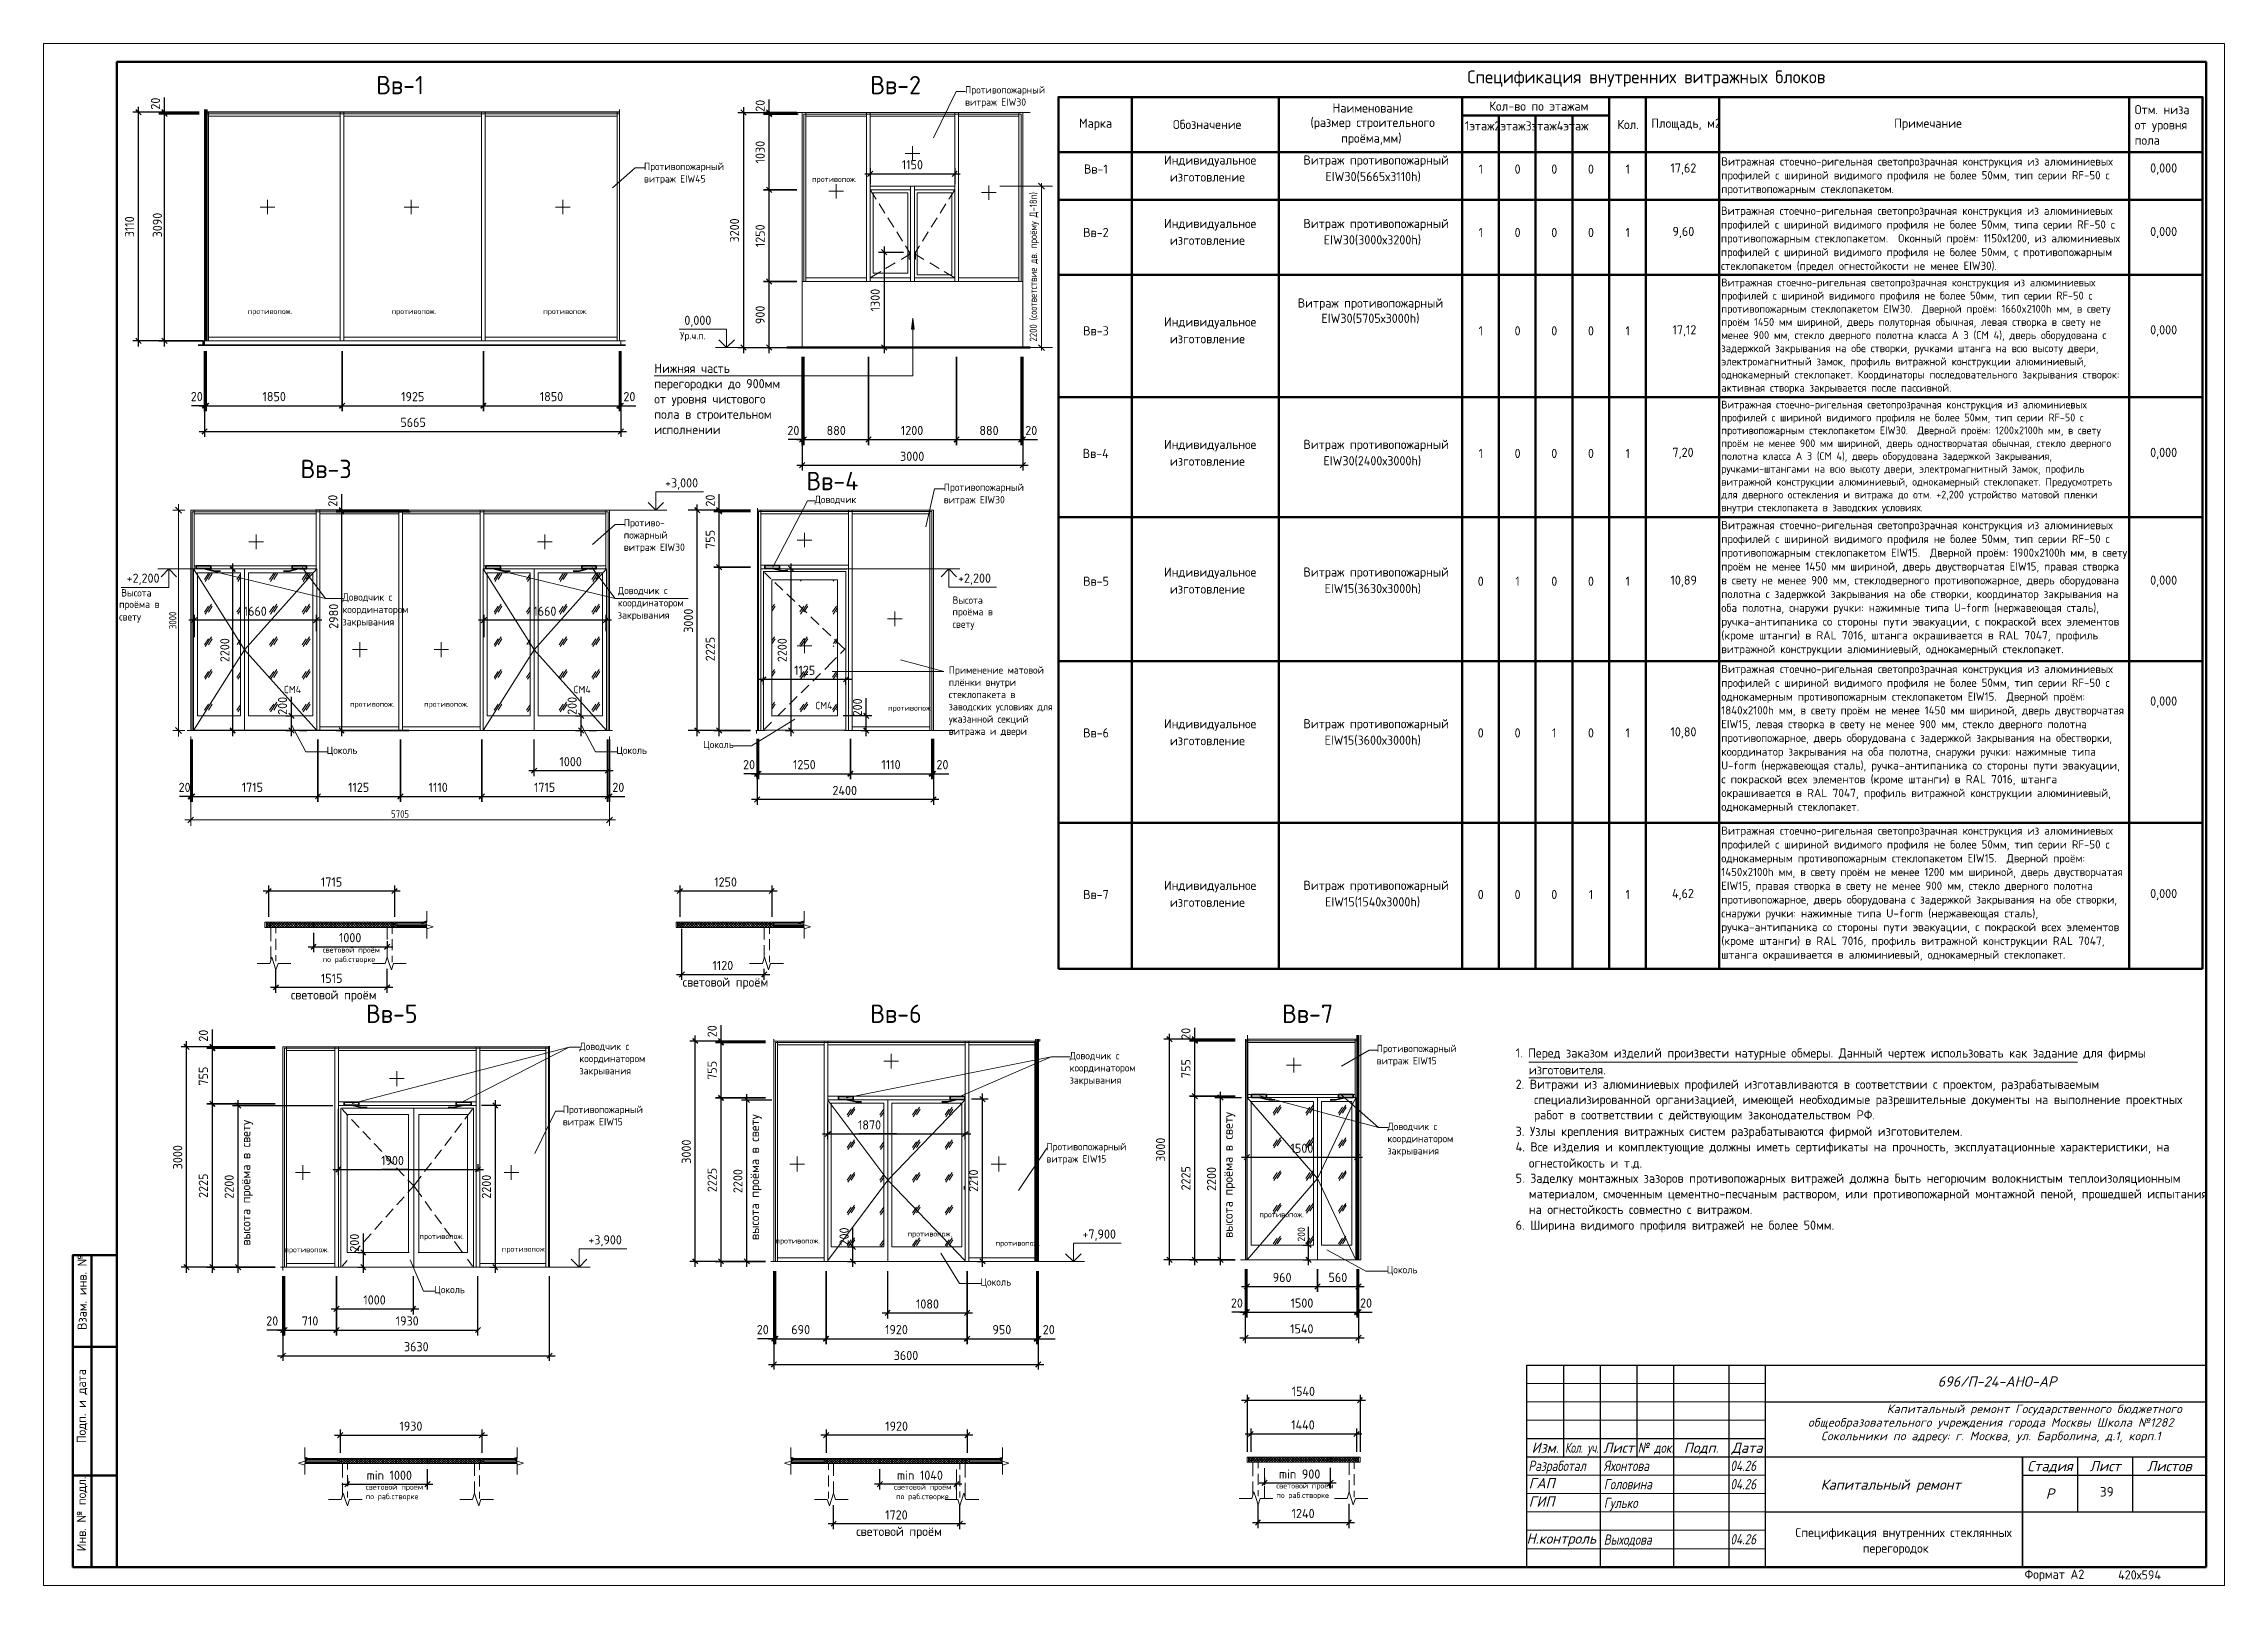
# Model space of a CAD drawing. Header units: millimetres. Extents: x -11345 to 411485, y -9810 to 73012.
# Drawn here: x -2097 to -1503, y 70053 to 70473 of the extents above; entities that cross this region are included whole.
import ezdxf
from ezdxf.enums import TextEntityAlignment as Align

# ---------------------------------------------------------------- set-up
doc = ezdxf.new("R2010")
doc.units = ezdxf.units.MM
doc.linetypes.add('ADSK_Штриховая_ш2 п1_5', pattern=[4.5, 3, -1.5])
for name, color, linetype, lineweight in [('+АР_Текст', 250, 'Continuous', 9), ('Размеры', 7, 'Continuous', 5), ('СПДС__АР_Рамка чертежа', 7, 'Continuous', 50), ('Узлы', 7, 'Continuous', 18)]:
    doc.layers.add(name, color=color, linetype=linetype, lineweight=lineweight)
for name, color, linetype in [('PDF _Аннотация', 7, 'Continuous'), ('PDF _Витраж', 7, 'Continuous'), ('PDF _Двери', 7, 'Continuous'), ('PDF _Линии', 7, 'Continuous'), ('PDF _Основная надпись', 7, 'Continuous'), ('PDF _Отметки', 7, 'Continuous'), ('PDF _Перекрытие', 7, 'Continuous'), ('PDF _Размеры-50', 7, 'Continuous'), ('PDF _Стены внутренние', 7, 'Continuous'), ('PDF _Стены наружные', 7, 'Continuous'), ('PDF _Стены несущие', 7, 'Continuous'), ('PDF _Стены отделка', 7, 'Continuous'), ('PDF _Стены штриховка', 7, 'Continuous'), ('PDF _Текст', 7, 'Continuous'), ('PDF _Узлы', 7, 'Continuous')]:
    doc.layers.add(name, color=color, linetype=linetype)
doc.styles.add('GOST Common_3', font='GOST_Common.ttf', dxfattribs={"width": 0.9, "height": 250})
doc.styles.add('GOST Common_5', font='GOST_Common.ttf', dxfattribs={"width": 0.9, "height": 100})
doc.styles.add('MtXpl_GOST_Common', font='GOST_Common.ttf')
doc.styles.add('PDF GOST Common', font='GOST_Common.ttf')
doc.styles.add('PDF ISOCPEUR', font='isocpeur.ttf')
doc.styles.add('Юля', font='isocpeui.ttf', dxfattribs={"height": 2.8})
doc.dimstyles.new('ADSK_Основной_2_5_мм', dxfattribs={"dimscale": 304.8, "dimtxt": 251.428749, "dimasz": 0.463911, "dimexe": 0.492126, "dimexo": 0.492126, "dimgap": 0.098425, "dimtad": 1, "dimrnd": 0.01, "dimdsep": 46, "dimtxsty": 'GOST Common_3', "dimblk1": 'OBLIQUE', "dimblk2": 'OBLIQUE', "dimsah": 1, "dimcen": 0.09, "dimdle": 0.492126, "dimazin": 2, "dimtfac": 1, "dimtdec": 4, "dimtix": 1, "dimtmove": 0, "dimatfit": 3, "dimfxl": 1, "dimtvp": 1, "dimtolj": 1, "dimtzin": 0, "dimlwd": 20, "dimlwe": 20, "dimarcsym": 2})

msp = doc.modelspace()

# ---------------------------------------------------------------- texts
at = {"layer": '+АР_Текст', "color": 18, "linetype": 'Continuous', "ltscale": 100, "true_color": 0x000000, "transparency": 33554687, "insert": (-1620.66507, 70102.50592), "char_height": 2.8, "width": 107.7887718, "attachment_point": 1, "line_spacing_factor": 0.95, "style": 'Юля'}
msp.add_mtext('\\pxqc;{\\T1.05;      \\H0.83333x;        Капитальный ремонт Государственного бюджетного общеобразовательного учреждения города Москвы Школа №1282 Сокольники по адресу: г. Москва, ул. Барболина, д.1, корп.1}', dxfattribs=at)
at = {"layer": 'PDF _Текст', "attachment_point": 4, "style": 'PDF GOST Common'}
for s, insert, char_height in [('Вв-1', (-2006.52329, 70461.90461), 5.000026), ('Вв-2', (-1871.9833, 70461.90461), 5.000026), ('Спецификация внутренних витражных блоков', (-1709.37534, 70463.66309), 3.5000256), ('Марка', (-1815.12765, 70451.17533), 2.499997), ('Обозначение', (-1789.55744, 70451.17533), 2.4999974), ('(размер строительного', (-1752.09114, 70451.38704), 2.4999974), ('Наименование', (-1746.07961, 70455.66285), 2.4999974), ('Кол-во по этажам', (-1703.40612, 70456.17085), 2.4999974), ('Кол.', (-1668.52224, 70451.17533), 2.499997), ('Площадь, м2', (-1659.29329, 70451.17533), 2.4999974), ('Примечание', (-1593.12397, 70451.17533), 2.499997), ('проёма,мм)', (-1743.7512, 70447.11123), 2.499997), ('1этаж2этаж3этаж4этаж', (-1710.01034, 70450.79433), 2.4999974), ('Противопожарный', (-1933.62276, 70439.47084), 2.0009654), ('1150', (-1863.38934, 70440.21102), 2.500694), ('Индивидуальное', (-1791.97053, 70441.142), 2.4999974), ('Витраж противопожарный', (-1753.99621, 70441.142), 2.4999974), ('17,62', (-1654.04377, 70439.02526), 2.499997), ('0,000', (-1523.39855, 70439.02526), 2.499997), ('витраж EIW45', (-1933.62276, 70436.08402), 2.0009654), ('Вв-1', (-1813.77295, 70439.02526), 2.499997), ('изготовление', (-1790.36181, 70436.86619), 2.4999974), ('EIW30(5665х3110h)', (-1747.98468, 70436.86619), 2.4999974), ('1', (-1706.2849, 70439.02526), 2.5), ('0', (-1696.50557, 70439.02526), 2.5), ('0', (-1686.51453, 70439.02526), 2.5), ('0', (-1676.52354, 70439.02526), 2.5), ('1', (-1666.2785, 70439.02526), 2.5), ('Вв-2', (-1813.98462, 70421.74508), 2.499997), ('Индивидуальное', (-1791.97053, 70423.86182), 2.4999974), ('Витраж противопожарный', (-1753.99621, 70423.86182), 2.4999974), ('1', (-1706.2849, 70421.74508), 2.5), ('0', (-1696.50557, 70421.74508), 2.5), ('0', (-1686.51453, 70421.74508), 2.5), ('0', (-1676.52354, 70421.74508), 2.5), ('1', (-1666.2785, 70421.74508), 2.5), ('9,60', (-1653.4934, 70421.74508), 2.499997), ('0,000', (-1523.39855, 70421.74508), 2.499997), ('изготовление', (-1790.36181, 70419.62834), 2.4999974), ('EIW30(3000х3200h)', (-1748.45034, 70419.62834), 2.4999974), ('0,000', (-1922.61572, 70397.53754), 2.500694), ('Ур.ч.п.', (-1923.75876, 70393.36799), 2.000542), ('Вв-3', (-1813.98462, 70394.96422), 2.499997), ('Индивидуальное', (-1791.97053, 70397.08096), 2.4999974), ('изготовление', (-1790.36181, 70392.80515), 2.4999974), ('1', (-1706.2849, 70394.96422), 2.5), ('0', (-1696.50557, 70394.96422), 2.5), ('0', (-1686.51453, 70394.96422), 2.5), ('0', (-1676.52354, 70394.96422), 2.5), ('1', (-1666.2785, 70394.96422), 2.5), ('17,12', (-1653.4934, 70394.96422), 2.499997), ('0,000', (-1523.39855, 70394.96422), 2.499997), ('20', (-2057.0287, 70377.04779), 2.501211), ('1850', (-2037.51236, 70377.04779), 2.501211), ('1925', (-1999.74972, 70377.04779), 2.501211), ('1850', (-1961.98709, 70377.04779), 2.501211), ('20', (-1939.21096, 70377.04779), 2.501211), ('5665', (-1999.9614, 70370.02019), 2.501211), ('20', (-1894.54774, 70367.81852), 2.500694), ('880', (-1883.87937, 70367.81852), 2.500694), ('1200', (-1863.64334, 70367.81852), 2.500694), ('880', (-1842.26428, 70367.81852), 2.500694), ('20', (-1829.7755, 70367.81852), 2.500694), ('Индивидуальное', (-1791.97053, 70363.69013), 2.4999974), ('Витраж противопожарный', (-1753.99621, 70363.69013), 2.4999974), ('Вв-3', (-2027.14033, 70357.33765), 5.000026), ('3000', (-1863.85501, 70360.79093), 2.500694), ('Вв-4', (-1814.11162, 70361.57339), 2.499997), ('изготовление', (-1790.36181, 70359.45665), 2.4999974), ('EIW30(2400х3000h)', (-1748.53503, 70359.45665), 2.4999974), ('1', (-1706.2849, 70361.57339), 2.5), ('0', (-1696.50557, 70361.57339), 2.5), ('0', (-1686.51453, 70361.57339), 2.5), ('0', (-1676.52354, 70361.57339), 2.5), ('1', (-1666.2785, 70361.57339), 2.5), ('7,20', (-1653.4934, 70361.57339), 2.499997), ('0,000', (-1523.39855, 70361.57339), 2.499997), ('+3,000', (-1927.88409, 70353.25534), 2.500694), ('Вв-4', (-1889.38719, 70354.05172), 5.000026), ('Противопожарный', (-1851.96322, 70352.09194), 2.0012388), ('Доводчик', (-1887.14345, 70348.83217), 2.001239), ('витраж EIW30', (-1851.96322, 70348.70517), 2.0012388), ('+2,200', (-2074.51478, 70327.30411), 2.500694), ('+2,200', (-1848.06842, 70327.30457), 2.501542), ('Вв-5', (-1813.98462, 70326.7608), 2.499997), ('Индивидуальное', (-1791.97053, 70328.91988), 2.4999974), ('Витраж противопожарный', (-1753.99621, 70328.91988), 2.4999974), ('0', (-1706.5389, 70326.7608), 2.5), ('1', (-1696.29386, 70326.7608), 2.5), ('0', (-1686.51453, 70326.7608), 2.5), ('0', (-1676.52354, 70326.7608), 2.5), ('1', (-1666.2785, 70326.7608), 2.5), ('10,89', (-1654.04377, 70326.7608), 2.499997), ('0,000', (-1523.39855, 70326.7608), 2.499997), ('Высота', (-2075.99649, 70323.60026), 2.000542), ('Доводчик с', (-2015.70517, 70322.24554), 2.000542), ('Высота', (-1849.59248, 70321.6109), 2.001239), ('изготовление', (-1790.36181, 70324.64406), 2.4999974), ('EIW15(3630х3000h)', (-1748.23868, 70324.64406), 2.4999974), ('свету', (-2076.56328, 70316.78436), 2.000542), ('проёма в', (-2076.56328, 70320.21347), 2.000542), ('1660', (-2042.63084, 70318.58315), 2.500694), ('закрывания', (-2015.70517, 70315.42963), 2.000542), ('координатором', (-2015.70517, 70318.81641), 2.0005417), ('1660', (-1963.74239, 70318.58315), 2.500694), ('проёма в', (-1849.59248, 70318.18177), 2.001239), ('свету', (-1849.59248, 70314.79499), 2.001239), ('1125', (-1892.73164, 70302.49637), 2.501542), ('0,000', (-1523.39855, 70293.83585), 2.499997), ('Вв-6', (-1813.98462, 70285.45359), 2.499997), ('Индивидуальное', (-1791.97053, 70287.61266), 2.4999974), ('Витраж противопожарный', (-1753.99621, 70287.61266), 2.4999974), ('0', (-1706.5389, 70285.45359), 2.5), ('0', (-1696.50557, 70285.45359), 2.5), ('1', (-1686.30287, 70285.45359), 2.5), ('0', (-1676.52354, 70285.45359), 2.5), ('1', (-1666.2785, 70285.45359), 2.5), ('10,80', (-1654.04377, 70285.45359), 2.499997), ('Цоколь', (-2020.02406, 70280.46109), 2.000542), ('Цоколь', (-1941.13561, 70280.46109), 2.000542), ('Цоколь', (-1917.49749, 70282.02786), 2.001239), ('изготовление', (-1790.36181, 70283.33685), 2.4999974), ('EIW15(3600х3000h)', (-1748.23868, 70283.33685), 2.4999974), ('1000', (-1956.63015, 70277.60305), 2.500694), ('20', (-1906.61745, 70276.79916), 2.501542), ('1250', (-1893.02798, 70276.79916), 2.501542), ('1110', (-1868.93949, 70276.79916), 2.501542), ('20', (-1853.95296, 70276.79916), 2.501542), ('20', (-2060.36401, 70270.61781), 2.500694), ('1715', (-2043.1583, 70270.61781), 2.500694), ('1125', (-2014.19599, 70270.61781), 2.500694), ('1110', (-1992.26738, 70270.61781), 2.500694), ('1715', (-1963.57305, 70270.61781), 2.500694), ('20', (-1942.23559, 70270.61781), 2.500694), ('2400', (-1882.27495, 70269.77157), 2.501542), ('1715', (-2021.59447, 70244.83576), 2.500421), ('1250', (-1914.48743, 70244.83576), 2.500421), ('Индивидуальное', (-1791.97053, 70243.58445), 2.4999974), ('Витраж противопожарный', (-1753.99621, 70243.58445), 2.4999974), ('Вв-7', (-1813.98462, 70241.42538), 2.499997), ('изготовление', (-1790.36181, 70239.30864), 2.4999974), ('EIW15(1540х3000h)', (-1748.11168, 70239.30864), 2.4999974), ('0', (-1706.5389, 70241.42538), 2.5), ('0', (-1696.50557, 70241.42538), 2.5), ('0', (-1686.51453, 70241.42538), 2.5), ('1', (-1676.31187, 70241.42538), 2.5), ('1', (-1666.2785, 70241.42538), 2.5), ('4,62', (-1653.6204, 70241.42538), 2.499997), ('0,000', (-1523.39855, 70241.42538), 2.499997), ('световой проём', (-2021.1288, 70226.16707), 1.5002426), ('1000', (-2016.68364, 70229.67991), 2.500421), ('по раб.створке', (-2021.1288, 70223.58464), 1.5002426), ('1120', (-1914.95312, 70222.10198), 2.500421), ('световой проём', (-2029.76509, 70213.76202), 2.500421), ('1515', (-2021.59447, 70218.58819), 2.500421), ('световой проём', (-1923.0814, 70217.23347), 2.500421), ('Вв-5', (-2009.31738, 70208.95418), 5.000026), ('Вв-6', (-1871.9833, 70208.95418), 5.000026), ('Вв-7', (-1759.83842, 70208.95418), 5.000026), ('1. Перед заказом изделий произвести натурные обмеры. Данный чертеж использовать как задание для фирмы', (-1696.20919, 70197.92857), 2.49999739), ('изготовителя.', (-1692.61075, 70193.65276), 2.4999974), ('1870', (-1875.32774, 70178.66688), 2.501149), ('1500', (-1757.51001, 70172.31721), 2.502146), ('3. Узлы крепления витражных систем разрабатываются фирмой изготовителем.', (-1696.20919, 70176.59184), 2.4999974), ('4. Все изделия и комплектующие должны иметь сертификаты на прочность, эксплуатационные характеристики, на', (-1696.20919, 70172.35836), 2.49999739), ('1900', (-2005.21091, 70168.97182), 2.500452), ('огнестойкость и т.д.', (-1692.61075, 70168.08254), 2.4999974), ('5. Заделку монтажных зазоров противопожарных витражей должна быть негорючим волокнистым теплоизоляционным', (-1696.20919, 70163.80672), 2.49999739), ('материалом, смоченным цементно-песчаным раствором, или противопожарной монтажной пеной, прошедшей испытания', (-1692.61075, 70159.57324), 2.49999739), ('на огнестойкость совместно с витражом.', (-1692.61075, 70155.29743), 2.4999974), ('+7,900', (-1814.1963, 70148.6515), 2.501149), ('6. Ширина видимого профиля витражей не более 50мм.', (-1696.20919, 70151.02162), 2.4999974), ('+3,900', (-1948.77863, 70147.08473), 2.500452), ('960', (-1762.37851, 70137.13699), 2.502146), ('560', (-1747.18031, 70137.13699), 2.502146), ('Цоколь', (-1731.30478, 70138.97884), 2.001724), ('1000', (-2010.03708, 70130.99751), 2.500452), ('Цоколь', (-1990.73241, 70133.55923), 2.000361), ('Цоколь', (-1841.96792, 70135.63396), 2.000938), ('20', (-2036.49633, 70125.28231), 2.500452), ('710', (-2026.80165, 70125.28231), 2.500452), ('1930', (-2001.23144, 70125.28231), 2.500452), ('1080', (-1859.53686, 70129.89719), 2.501149), ('20', (-1773.76656, 70130.15175), 2.502146), ('1500', (-1757.51001, 70130.15175), 2.502146), ('20', (-1738.58635, 70130.15175), 2.502146), ('20', (-1902.8877, 70122.91194), 2.501149), ('690', (-1893.48937, 70122.91194), 2.501149), ('1920', (-1867.96149, 70122.91194), 2.501149), ('950', (-1838.70815, 70122.91194), 2.501149), ('20', (-1824.99167, 70122.91194), 2.501149), ('1540', (-1757.63701, 70123.12417), 2.502146), ('3630', (-1998.98769, 70118.25474), 2.500452), ('3600', (-1865.59075, 70115.88437), 2.501149), ('1540', (-1757.21366, 70106.10464), 2.500421), ('1930', (-2000.2154, 70096.62164), 2.500421), ('1920', (-1867.91915, 70096.62164), 2.500421), ('1440', (-1757.34066, 70096.96031), 2.500421), ('min 1000', (-2009.14804, 70083.24384), 2.500421), ('min 1040', (-1864.70171, 70083.24384), 2.500421), ('min 900', (-1760.68512, 70083.58252), 2.500421), ('световой проём', (-2009.40205, 70079.85801), 1.5002426), ('по раб.створке', (-2009.40205, 70077.27559), 1.5002426), ('световой проём', (-1865.50608, 70079.85801), 1.5002426), ('по раб.створке', (-1864.95573, 70077.27559), 1.5002426), ('световой проём', (-1761.4048, 70080.19669), 1.5002426), ('по раб.створке', (-1761.4048, 70077.61426), 1.5002426), ('1720', (-1867.91915, 70072.44847), 2.500421), ('1240', (-1757.21366, 70072.82948), 2.500421), ('световой проём', (-1875.79343, 70067.6223), 2.500421), ('Спецификация внутренних стеклянных', (-1620.00655, 70067.32572), 2.4999974), ('перегородок', (-1601.6756, 70063.04991), 2.4999974), ('Формат А2', (-1557.6051, 70055.93766), 2.499997), ('420х594', (-1532.11951, 70056.107), 2.499997)]:
    msp.add_mtext(s, dxfattribs=dict(at, insert=insert, char_height=char_height))
at = {"layer": 'PDF _Текст', "attachment_point": 4, "rotation": 90, "style": 'PDF GOST Common'}
for s, insert, char_height in [('20', (-2066.65791, 70455.22096), 2.501211), ('20', (-1901.97526, 70454.62825), 2.500694), ('1030', (-1901.97526, 70440.57311), 2.500694), ('3110', (-2073.72783, 70420.46408), 2.501211), ('3090', (-2066.13907, 70420.41788), 2.501211), ('3200', (-1908.9605, 70419.02467), 2.500694), ('1250', (-1901.97526, 70417.75464), 2.500694), ('1300', (-1870.64752, 70400.27036), 2.500694), ('900', (-1901.97526, 70396.79892), 2.500694), ('20', (-2018.37248, 70347.05553), 2.500694), ('20', (-1915.56949, 70347.09787), 2.501542), ('755', (-1915.56949, 70335.58279), 2.501542), ('2980', (-2018.13929, 70313.80326), 2.500694), ('3000', (-1921.51469, 70312.72201), 2.501542), ('2200', (-2047.77581, 70304.72073), 2.500694), ('2225', (-1915.56949, 70304.97473), 2.501542), ('2200', (-1895.96848, 70304.72073), 2.501542), ('200', (-2032.06607, 70290.36924), 2.500694), ('200', (-1953.17763, 70290.36924), 2.500694), ('200', (-1875.47842, 70289.94589), 2.501542), ('20', (-2053.61838, 70201.33915), 2.500452), ('20', (-1915.05698, 70202.56686), 2.501149), ('20', (-1786.02106, 70201.84717), 2.502146), ('755', (-2053.61838, 70189.40074), 2.500452), ('755', (-1915.05698, 70190.96712), 2.501149), ('755', (-1786.02106, 70191.43281), 2.502146), ('высота проёма в свету', (-2041.7223, 70145.7959), 2.5004519), ('высота проёма в свету', (-1903.16089, 70147.31994), 2.5011489), ('высота проёма в свету', (-1774.1673, 70147.91264), 2.5021465), ('3000', (-1922.08455, 70168.10634), 2.501149), ('3000', (-1792.92163, 70168.61435), 2.502146), ('3000', (-2060.60363, 70166.58228), 2.500452), ('2225', (-2053.61838, 70158.79268), 2.500452), ('2200', (-2046.59081, 70158.58101), 2.500452), ('2200', (-1976.52671, 70158.58101), 2.500452), ('2225', (-1915.05698, 70160.35907), 2.501149), ('2200', (-1908.02939, 70160.10506), 2.501149), ('2210', (-1843.84984, 70160.44374), 2.501149), ('2225', (-1786.02106, 70160.82475), 2.502146), ('2200', (-1779.03582, 70160.69775), 2.502146), ('200', (-1879.11474, 70145.83823), 2.501149), ('200', (-1754.58776, 70146.8966), 2.001724), ('200', (-2012.46896, 70144.14483), 2.500452), ('Взам. инв. №', (-2086.63927, 70122.85044), 2.4999974), ('Подп. и дата', (-2086.63927, 70091.98837), 2.4999974), ('Инв. № подл.', (-2086.63927, 70062.56568), 2.4999974)]:
    msp.add_mtext(s, dxfattribs=dict(at, insert=insert, char_height=char_height))
at = {"layer": 'PDF _Текст', "style": 'MtXpl_GOST_Common'}
for s, insert, char_height, width, attachment_point in [('Противопожарный витраж EIW30', (-1846.15907, 70461.59964), 2.0005417, 22.5180977, 1), ('Отм. низа от уровня пола', (-1527.61353, 70456.47176), 2.4999974, 18.5002166, 1), ('Витражная стоечно-ригельная светопрозрачная конструкция из алюминиевых профилей с шириной видимого профиля не более 50мм, тип серии RF-50 с протитвопожарным стеклопакетом.', (-1640.20029, 70442.22351), 2.25, 111.7164185, 1), ('Витражная стоечно-ригельная светопрозрачная конструкция из алюминиевых профилей с шириной видимого профиля не более 50мм, типа серии RF-50 с противопожарным стеклопакетом.  Оконный проём: 1150х1200, из алюминиевых профилей с шириной видимого профиля не более 50мм, с противопожарным  стеклопакетом (предел огнестойкости не менее EIW30).', (-1640.28496, 70428.79576), 2.25, 110.7943977, 1), ('Витражная стоечно-ригельная светопрозрачная конструкция из алюминиевых профилей с шириной видимого профиля не более 50мм, тип серии RF-50 с противопожарным стеклопакетом EIW30.  Дверной проём: 1660x2100h мм, в свету проём 1450 мм шириной, дверь полуторная обычная, левая створка в свету не менее 900 мм, стекло дверного полотна класса А 3 (СМ 4), дверь оборудована с задержкой закрывания на обе створки, ручками штанга на всю высоту двери, электромагнитный замок, профиль витражной конструкции алюминиевый, однокамерный стеклопакет. Координаторы последовательного закрывания створок: активная створка закрывается после пассивной.', (-1640.20029, 70409.21183), 2.15, 110.7155966, 1), ('Витраж противопожарный EIW30(5705х3000h)', (-1735.74344, 70403.79393), 2.4999974, 40.7386509, 2), ('Витражная стоечно-ригельная светопрозрачная конструкция из алюминиевых профилей с шириной видимого профиля не более 50мм, тип серии RF-50 с противопожарным стеклопакетом EIW30.  Дверной проём: 1200x2100h мм, в свету проём не менее 900 мм шириной, дверь одностворчатая обычная, стекло дверного полотна класса А 3 (СМ 4), дверь оборудована задержкой закрывания, ручками-штангами на всю высоту двери, электромагнитный замок, профиль витражной конструкции алюминиевый, однокамерный стеклопакет. Предусмотреть для дверного остекления и витража до отм. +2,200 устройство матовой пленки внутри стеклопакета в заводских условиях.', (-1640.20029, 70375.90566), 2.1, 111.1632935, 1), ('Противо- пожарный витраж EIW30', (-1939.10281, 70343.69725), 2.0005417, 16.9337692, 1), ('Витражная стоечно-ригельная светопрозрачная конструкция из алюминиевых профилей с шириной видимого профиля не более 50мм, тип серии RF-50 с противопожарным стеклопакетом EIW15.  Дверной проём: 1900x2100h мм, в свету проём не менее 1450 мм шириной, дверь двустворчатая EIW15, правая створка в свету не менее 900 мм, стеклодверного противопожарное, дверь оборудована полотна с задержкой закрывания на обе створки, координатор закрывания на оба полотна, снаружи ручки: нажимные типа U-form (нержавеющая сталь), {\\Fisocpeur|c204;ручка-антипаника со стороны пути эвакуации,\\Fisocpeur|c0; \\Fisocpeur|c204;с покраской всех элементов \\Fisocpeur|c0;(\\Fisocpeur|c204;кроме штанги)\\Fisocpeur|c0; \\Fisocpeur|c204;в \\Fisocpeur|c0;RAL 7016, \\Fisocpeur|c204;штанга окрашивается в \\Fisocpeur|c0;RAL 7047, \\Fgost common|c204;профиль витражной конструкции алюминиевый,\\Fgost common|c0; \\Fgost common|c204;однокамерный стеклопакет.}', (-1640.20029, 70343.16748), 2.25, 110.7862863, 1), ('Доводчик с координатором закрывания', (-1940.7194, 70325.23304), 2.0005417, 19.1001721, 1), ('Витражная стоечно-ригельная светопрозрачная конструкция из алюминиевых профилей с шириной видимого профиля не более 50мм, тип серии RF-50 с однокамерным противопожарным стеклопакетом EIW15.  Дверной проём: 1840x2100h мм, в свету проём не менее 1450 мм шириной, дверь двустворчатая EIW15, левая створка в свету не менее 900 мм, стекло дверного полотна противопожарное, дверь оборудована с задержкой закрывания на обестворки, координатор закрывания на оба полотна, снаружи ручки: нажимные типа U-form (нержавеющая сталь), {\\Fisocpeur|c204;ручка-антипаника со стороны пути эвакуации,\\Fisocpeur|c0; \\Fisocpeur|c204;с покраской всех элементов \\Fisocpeur|c0;(\\Fisocpeur|c204;кроме штанги)\\Fisocpeur|c0; \\Fisocpeur|c204;в \\Fisocpeur|c0;RAL 7016, \\Fisocpeur|c204;штанга окрашивается в \\Fisocpeur|c0;RAL 7047, \\Fgost common|c204;профиль витражной конструкции алюминиевый,\\Fgost common|c0; \\Fgost common|c204;однокамерный стеклопакет.}', (-1640.20029, 70303.97701), 2.25, 110.6102119, 1), ('Применение матовой плёнки внутри стеклопакета в заводских условиях для указанной секций витража и двери', (-1850.60849, 70303.58868), 2.00123882, 29.0535816, 1), ('Витражная стоечно-ригельная светопрозрачная конструкция из алюминиевых профилей с шириной видимого профиля не более 50мм, тип серии RF-50 с однокамерным противопожарным стеклопакетом EIW15.  Дверной проём: 1450x2100h мм, в свету проём не менее 1200 мм шириной, дверь двустворчатая EIW15, правая створка в свету не менее 900 мм, стекло дверного полотна противопожарное, дверь оборудована с задержкой закрывания на обе створки, снаружи ручки: нажимные типа {\\Fisocpeur|c0;U-form (\\Fisocpeur|c204;нержавеющая сталь)\\Fisocpeur|c0;, \\Fisocpeur|c204;ручка-антипаника со стороны пути эвакуации,\\Fisocpeur|c0; \\Fisocpeur|c204;с покраской всех элементов \\Fisocpeur|c0;(\\Fisocpeur|c204;кроме штанги)\\Fisocpeur|c0; \\Fisocpeur|c204;в \\Fisocpeur|c0;RAL 7016, \\Fisocpeur|c204;профиль витражной конструкции \\Fisocpeur|c0;RAL 7047, \\Fisocpeur|c204;штанга окрашивается в \\Fgost common|c204;алюминиевый,\\Fgost common|c0; \\Fgost common|c204;однокамерный стеклопакет.}', (-1640.20029, 70259.94881), 2.25, 110.570906, 1), ('Доводчик с координатором закрывания', (-1951.19171, 70201.09041), 2.0003607, 19.0984439, 1), ('Доводчик с координатором закрывания', (-1817.66775, 70198.55097), 2.0009384, 19.1039595, 1), ('Противопожарный витраж EIW15', (-1734.05652, 70200.48004), 2.0017241, 22.5314064, 1), ('\\pxi-2,l2;2. Витражи из алюминиевых профилей изготавливаются в соответствии с проектом, разрабатываемым специализированной организацией, имеющей необходимые разрешительные документы на выполнение проектных работ в соответствии с действующим законодательством РФ.', (-1696.20919, 70191.00194), 2.49999739, 186.8444794, 1), ('Противопожарный витраж EIW15', (-1955.72153, 70183.88316), 2.0003607, 22.5160602, 1), ('Доводчик с координатором закрывания', (-1731.1354, 70179.28952), 2.0017241, 19.1114608, 1), ('Противопожарный витраж EIW15', (-1824.01797, 70173.76584), 2.0009384, 22.5225628, 1)]:
    msp.add_mtext(s, dxfattribs=dict(at, insert=insert, char_height=char_height, width=width, attachment_point=attachment_point))
at = {"layer": 'PDF _Текст', "color": 1, "attachment_point": 4, "style": 'PDF GOST Common'}
for insert, char_height in [((-1887.81652, 70436.06313), 1.5004236), ((-2041.53417, 70400.07868), 1.500724), ((-2002.33214, 70400.07868), 1.500724), ((-1961.05571, 70400.07868), 1.500724), ((-2013.68398, 70293.09847), 1.5004236), ((-1993.50804, 70293.09847), 1.5004236), ((-1867.11908, 70292.04038), 1.5009089), ((-1766.0193, 70154.07149), 1.5013017), ((-2031.54315, 70144.50326), 1.5002696), ((-1994.75421, 70148.14405), 1.5002696), ((-1972.31678, 70144.67259), 1.5002696), ((-1897.80753, 70146.91657), 1.5006932), ((-1861.82295, 70148.82164), 1.5006932), ((-1837.86144, 70146.28155), 1.5006932)]:
    msp.add_mtext('противопож.', dxfattribs=dict(at, insert=insert, char_height=char_height))
at = {"layer": 'PDF _Текст', "insert": (-1930.80211, 70385.99687), "char_height": 2.5006945, "width": 37.2197891, "attachment_point": 1, "line_spacing_factor": 1.11591, "style": 'MtXpl_GOST_Common'}
msp.add_mtext('\\pxsm1;Нижняя часть перегородки до 900мм от уровня чистового пола в строительном исполнении', dxfattribs=at)
at = {"layer": 'PDF _Текст', "color": 5, "attachment_point": 4, "style": 'PDF GOST Common'}
for insert, char_height in [((-2031.62379, 70297.26801), 2.000542), ((-1952.73534, 70297.26801), 2.000542), ((-1886.88943, 70292.90791), 2.001239)]:
    msp.add_mtext('СМ4', dxfattribs=dict(at, insert=insert, char_height=char_height))
at = {"layer": 'СПДС__АР_Рамка чертежа', "linetype": 'Continuous', "lineweight": 5, "transparency": 33554687, "style": 'Юля'}
for s, p in [('Изм.', (-1688.18668, 70090.75202)), ('Лист', (-1668.18668, 70090.75202)), ('Подп.', (-1645.68668, 70090.75202)), ('Дата', (-1633.18668, 70090.75202)), ('Стадия', (-1550.68668, 70085.75202)), ('Лист', (-1535.68668, 70085.75202)), ('Листов', (-1518.18668, 70085.75202)), ('Р', (-1550.68668, 70078.25202))]:
    msp.add_text(s, height=2.8, dxfattribs=at).set_placement(p, align=Align.MIDDLE_CENTER)
for s, width, p in [('Кол. уч.', 0.7, (-1678.18668, 70090.75202)), ('№ док.', 0.8, (-1658.0405, 70090.75202))]:
    msp.add_text(s, height=2.8, dxfattribs=dict(at, width=width)).set_placement(p, align=Align.MIDDLE_CENTER)
at = {"layer": 'СПДС__АР_Рамка чертежа', "linetype": 'Continuous', "lineweight": 5, "transparency": 33554687, "style": 'Юля', "width": 0.8}
for s, p in [('Разработал', (-1692.73605, 70084.41914)), ('Яхонтова', (-1672.20492, 70084.41914)), ('04.26', (-1637.73605, 70084.41914)), ('Головина', (-1672.20492, 70079.41914)), ('04.26', (-1637.73605, 70079.41914)), ('Гулько', (-1672.20492, 70074.31914)), ('Выходова', (-1672.20492, 70064.31914)), ('04.26', (-1637.73605, 70064.41914))]:
    msp.add_text(s, height=2.8, dxfattribs=at).set_placement(p)
at = {"layer": 'СПДС__АР_Рамка чертежа', "linetype": 'Continuous', "lineweight": 5, "transparency": 33554687, "style": 'Юля'}
for s, p in [('ГАП', (-1692.65448, 70079.69161)), ('ГИП', (-1692.65448, 70074.69161)), ('Н.контроль', (-1693.2566, 70064.60566))]:
    msp.add_text(s, height=2.8, dxfattribs=at).set_placement(p)
at = {"layer": 'СПДС__АР_Рамка чертежа', "linetype": 'Continuous', "lineweight": 25, "transparency": 33554687, "char_height": 2.8, "attachment_point": 1, "style": 'Юля'}
for s, insert, width in [('696/П-24-АНО-АР', (-1581.28635, 70110.17962), 51.2682614), ('\\pxqc;Капитальный ремонт', (-1629.01288, 70082.09989), 69.8751407)]:
    msp.add_mtext(s, dxfattribs=dict(at, insert=insert, width=width))
at = {"layer": 'Узлы', "transparency": 33554687, "style": 'PDF ISOCPEUR'}
msp.add_text('39', height=2.6, dxfattribs=at).set_placement((-1535.21317, 70078.75465), align=Align.MIDDLE_CENTER)

# ---------------------------------------------------------------- blocks, each defined once
blk = doc.blocks.new('_Oblique')
at = {"color": 0, "linetype": 'ByBlock', "lineweight": -2}
blk.add_line((-0.5, -0.5), (0.5, 0.5), dxfattribs=at)
blk = doc.blocks.new('*D870')
at = {"layer": 'Defpoints', "color": 0, "transparency": 16777216}
for p in [(-1839.73, 70434.39), (-1825.32, 70434.39), (-1840.22, 70390.39)]:
    blk.add_point(p, dxfattribs=at)
at = {"layer": 'Размеры', "color": 0, "transparency": 16777216}
for p, q in [((-1825.32, 70389.59), (-1825.32, 70435.19)), ((-1836.73, 70434.39), (-1822.32, 70434.39)), ((-1837.22, 70390.39), (-1822.32, 70390.39))]:
    blk.add_line(p, q, dxfattribs=at)
at = {"layer": 'Размеры', "color": 0, "transparency": 16777216, "xscale": 1.6, "yscale": 1.6, "zscale": 1.6}
for p, rotation in [((-1825.32, 70434.39), 90), ((-1825.32, 70390.39), 270)]:
    blk.add_blockref('_Oblique', p, dxfattribs=dict(at, rotation=rotation))
at = {"layer": 'Размеры', "color": 0, "transparency": 16777216, "insert": (-1827.32, 70412.39), "char_height": 2, "attachment_point": 5, "rotation": 90, "style": 'GOST Common_5'}
blk.add_mtext('\\A1;2200 (соответствие дв. проёму Д-18п)', dxfattribs=at)
blk = doc.blocks.new('*D871')
at = {"layer": 'Defpoints', "color": 0, "transparency": 16777216}
for p in [(-2060.37, 70346.11), (-2057.06, 70346.11), (-2057.06, 70286.08)]:
    blk.add_point(p, dxfattribs=at)
at = {"layer": 'Размеры', "color": 0, "transparency": 16777216}
for p, q in [((-2058.66, 70346.11), (-2061.97, 70346.11)), ((-2060.37, 70284.48), (-2060.37, 70347.71)), ((-2058.66, 70286.08), (-2061.97, 70286.08))]:
    blk.add_line(p, q, dxfattribs=at)
at = {"layer": 'Размеры', "color": 0, "transparency": 16777216, "xscale": 1.6, "yscale": 1.6, "zscale": 1.6}
for p, rotation in [((-2060.37, 70346.11), 90), ((-2060.37, 70286.08), 270)]:
    blk.add_blockref('_Oblique', p, dxfattribs=dict(at, rotation=rotation))
at = {"layer": 'Размеры', "color": 0, "transparency": 16777216, "insert": (-2061.97, 70316.1), "char_height": 2, "attachment_point": 5, "rotation": 90, "style": 'GOST Common_5'}
blk.add_mtext('\\A1;3000', dxfattribs=at)
blk = doc.blocks.new('*D872')
at = {"layer": 'Defpoints', "color": 0, "transparency": 16777216}
for p in [(-2057.06, 70286.08), (-1943, 70286.08), (-1943, 70261.74)]:
    blk.add_point(p, dxfattribs=at)
at = {"layer": 'Размеры', "color": 0, "transparency": 16777216}
for p, q in [((-2057.06, 70284.48), (-2057.06, 70260.14)), ((-1943, 70284.48), (-1943, 70260.14)), ((-2058.66, 70261.74), (-1941.4, 70261.74))]:
    blk.add_line(p, q, dxfattribs=at)
at = {"layer": 'Размеры', "color": 0, "transparency": 16777216, "xscale": 1.6, "yscale": 1.6, "zscale": 1.6, "rotation": 180}
blk.add_blockref('_Oblique', (-2057.06, 70261.74), dxfattribs=at)
at = {"layer": 'Размеры', "color": 0, "transparency": 16777216, "xscale": 1.6, "yscale": 1.6, "zscale": 1.6}
blk.add_blockref('_Oblique', (-1943, 70261.74), dxfattribs=at)
at = {"layer": 'Размеры', "color": 0, "transparency": 16777216, "insert": (-2000.03, 70263.34), "char_height": 2, "attachment_point": 5, "style": 'GOST Common_5'}
blk.add_mtext('\\A1;5705', dxfattribs=at)

# ---------------------------------------------------------------- dimensions: what is measured, and where the dimension line sits
at = {"layer": 'Размеры'}
for base, p1, p2, override, picture, middle in [((-1825.32205, 70434.39265), (-1840.22148, 70390.39265), (-1839.73465, 70434.39265), {"dimscale": 0, "dimtxt": 76635.482717, "dimasz": 80, "dimexe": 150, "dimexo": 150, "dimgap": 30, "dimlfac": 50, "dimrnd": 5, "dimpost": '<> (соответствие дв. проёму Д-18п)', "dimtxsty": 'GOST Common_5', "dimcen": 27.432, "dimdle": 40, "dimfxl": 1000, "dimlwd": 65535, "dimlwe": 65535}, '*D870', (-1827.32205, 70412.39265)), ((-2060.37103, 70346.112254), (-2057.064202, 70286.083951), (-2057.064202, 70346.112254), {"dimscale": 0, "dimtxt": 600, "dimasz": 80, "dimexe": 80, "dimexo": 80, "dimgap": 30, "dimlfac": 50, "dimrnd": 5, "dimpost": '<>', "dimtxsty": 'GOST Common_5', "dimcen": 27.432, "dimdle": 80, "dimfxl": 1060.660172, "dimlwd": 65535, "dimlwe": 65535}, '*D871', (-2061.97103, 70316.098102))]:
    dim = msp.add_linear_dim(base=base, p1=p1, p2=p2, angle=90, dimstyle='ADSK_Основной_2_5_мм', override=override, dxfattribs=at)
    dim.commit()
    dim.dimension.update_dxf_attribs({"geometry": picture, "text_midpoint": middle})
dim = msp.add_linear_dim(base=(-1943.00209, 70261.73861), p1=(-2057.0642, 70286.08395), p2=(-1943.00209, 70286.08395), dimstyle='ADSK_Основной_2_5_мм', override={"dimscale": 0, "dimtxt": 600, "dimasz": 80, "dimexe": 80, "dimexo": 80, "dimgap": 30, "dimlfac": 50, "dimrnd": 5, "dimpost": '<>', "dimtxsty": 'GOST Common_5', "dimcen": 27.432, "dimdle": 80, "dimfxl": 1060.660172, "dimlwd": 65535, "dimlwe": 65535}, dxfattribs=at)
dim.commit()
dim.dimension.update_dxf_attribs({"geometry": '*D872', "text_midpoint": (-2000.03315, 70263.33861)})

# ---------------------------------------------------------------- linework, layer by layer
at = {"layer": 'PDF _Аннотация', "lineweight": 9}
for points in [[(-1854.72056, 70447.54231), (-1848.58226, 70460.15756), (-1845.99994, 70460.15756)], [(-1942.1807, 70433.91106), (-1936.00007, 70439.32969), (-1933.46008, 70439.32969)], [(-1860.40202, 70398.3936), (-1860.40202, 70382.68116), (-1930.80211, 70382.68116)], [(-1856.84052, 70341.58262), (-1854.5122, 70351.95422), (-1851.80289, 70351.95422)], [(-1898.5386, 70330.61835), (-1889.09833, 70348.65224), (-1886.98167, 70348.65224)], [(-1947.65873, 70336.79898), (-1941.4781, 70342.21761), (-1938.93812, 70342.21761)], [(-2026.69535, 70330.51121), (-2020.36655, 70322.06707), (-2015.54058, 70322.06707), (-2020.36655, 70322.06707), (-2054.88936, 70330.38894)], [(-1947.8069, 70330.51121), (-1941.4781, 70322.06707), (-1921.61922, 70322.06707), (-1941.4781, 70322.06707), (-1976.00091, 70330.38894)], [(-1882.3943, 70302.15015), (-1851.97434, 70302.15015), (-1863.75685, 70305.35321)], [(-2029.59516, 70287.65027), (-2025.74285, 70280.32665), (-2019.85855, 70280.32665)], [(-1950.70671, 70287.65027), (-1946.8544, 70280.32665), (-1940.9701, 70280.32665)], [(-1892.52731, 70289.2166), (-1904.2959, 70281.89298), (-1906.53955, 70281.89298), (-1909.20654, 70281.89298)], [(-1983.20145, 70184.9079), (-1953.99162, 70199.80914), (-1951.02831, 70199.80914), (-1953.99162, 70199.80914), (-2013.13093, 70184.48456)], [(-1847.43927, 70186.47422), (-1822.67442, 70197.22682), (-1817.50978, 70197.22682), (-1822.67442, 70197.22682), (-1878.51175, 70186.05089)], [(-1743.6809, 70194.68684), (-1736.06094, 70199.04714), (-1733.85962, 70199.04714)], [(-1692.6272, 70195.7875), (-1619.00998, 70195.7875), (-1617.57066, 70195.7875), (-1543.23377, 70195.7875)], [(-1692.6272, 70191.51186), (-1672.94232, 70191.51186), (-1672.26499, 70191.51186)], [(-1743.89256, 70187.02455), (-1733.56329, 70177.96527), (-1730.93864, 70177.96527), (-1733.56329, 70177.96527), (-1765.86343, 70186.60122)], [(-1963.34723, 70170.89565), (-1957.6746, 70182.45258), (-1955.55795, 70182.45258)], [(-1831.64903, 70160.77804), (-1823.85974, 70172.33497)], [(-1852.7309, 70143.71781), (-1847.65093, 70135.46286), (-1841.76664, 70135.46286)], [(-1747.66021, 70144.64914), (-1737.0346, 70138.84951), (-1731.15031, 70138.84951)], [(-1997.25603, 70141.93982), (-1993.70005, 70133.43087), (-1990.5674, 70133.43087)]]:
    msp.add_lwpolyline(points, dxfattribs=at)
at = {"layer": 'PDF _Аннотация', "lineweight": 20}
for points in [[(-1913.22487, 70392.50931), (-1911.10822, 70390.39265), (-1911.10822, 70395.38796), (-1924.06214, 70395.38796)], [(-1908.10257, 70390.39265), (-1914.11387, 70390.39265)], [(-1911.10822, 70390.39265), (-1908.99156, 70392.50931)], [(-1933.39248, 70346.11225), (-1927.38119, 70346.11225)], [(-1930.38683, 70346.11225), (-1932.50349, 70348.22891)], [(-1928.27018, 70348.22891), (-1930.38683, 70346.11225), (-1930.38683, 70351.10756), (-1917.39058, 70351.10756)], [(-2065.11851, 70327.95136), (-2063.00185, 70330.11035), (-2063.00185, 70325.07271), (-2075.99811, 70325.07271)], [(-2059.99621, 70330.11035), (-2066.0075, 70330.11035)], [(-2063.00185, 70330.11035), (-2060.8852, 70327.95136)], [(-1853.58087, 70330.11035), (-1847.56958, 70330.11035)], [(-1850.57523, 70330.11035), (-1852.69188, 70327.9937)], [(-1848.45857, 70327.9937), (-1850.57523, 70330.11035), (-1850.57523, 70325.11505), (-1837.57897, 70325.11505)], [(-1994.50438, 70233.71793), (-1992.76872, 70234.26826), (-1994.50438, 70233.71793), (-1992.76872, 70233.1676), (-1991.03307, 70232.61727), (-1992.76872, 70232.06694), (-1991.03307, 70232.61727), (-1992.76872, 70233.1676)], [(-1992.76872, 70233.88727), (-1992.76872, 70236.89291)], [(-1891.762, 70233.71793), (-1890.02634, 70234.26826), (-1891.762, 70233.71793), (-1890.02634, 70233.1676), (-1888.29069, 70232.61727), (-1890.02634, 70232.06694), (-1888.29069, 70232.61727), (-1890.02634, 70233.1676)], [(-1890.02634, 70233.88727), (-1890.02634, 70236.89291)], [(-1992.76872, 70232.49027), (-1992.76872, 70229.48463)], [(-1890.02634, 70232.49027), (-1890.02634, 70229.48463)], [(-2036.03313, 70222.669), (-2038.95411, 70222.669)], [(-2034.9748, 70224.40466), (-2035.52513, 70222.669), (-2034.9748, 70224.40466), (-2034.42447, 70222.669), (-2033.87414, 70220.93334), (-2033.28148, 70222.669), (-2033.87414, 70220.93334), (-2034.42447, 70222.669)], [(-2032.81581, 70222.669), (-2029.81017, 70222.669)], [(-2004.53732, 70222.669), (-2007.54297, 70222.669)], [(-2003.52133, 70224.40466), (-2004.07166, 70222.669), (-2003.52133, 70224.40466), (-2002.971, 70222.669), (-2002.37833, 70220.93334), (-2001.828, 70222.669), (-2002.37833, 70220.93334), (-2002.971, 70222.669)], [(-2001.36234, 70222.669), (-1998.35669, 70222.669)], [(-1901.83727, 70222.669), (-1904.84292, 70222.669)], [(-1900.77895, 70224.40466), (-1901.32928, 70222.669), (-1900.77895, 70224.40466), (-1900.22862, 70222.669), (-1899.67829, 70220.93334), (-1899.12796, 70222.669), (-1899.67829, 70220.93334), (-1900.22862, 70222.669)], [(-1898.66229, 70222.669), (-1895.65664, 70222.669)], [(-1949.16565, 70142.06682), (-1951.28231, 70139.95017), (-1951.28231, 70144.94547), (-1938.28605, 70144.94547)], [(-1816.66312, 70141.47416), (-1818.77978, 70143.59081)], [(-1814.54647, 70143.59081), (-1816.66312, 70141.47416), (-1816.66312, 70146.46946), (-1803.66687, 70146.46946)], [(-1954.28796, 70139.95017), (-1948.27666, 70139.95017)], [(-1951.28231, 70139.95017), (-1953.39896, 70142.06682)], [(-1819.66877, 70141.47416), (-1813.65747, 70141.47416)], [(-2025.95786, 70087.83815), (-2025.95786, 70090.8438)], [(-1968.17321, 70087.83815), (-1968.17321, 70090.8438)], [(-1893.58232, 70087.83815), (-1893.58232, 70090.8438)], [(-1835.967, 70087.83815), (-1835.967, 70090.8438)], [(-2024.2222, 70087.66882), (-2025.95786, 70088.21915), (-2024.2222, 70087.66882), (-2025.95786, 70087.11849), (-2027.69351, 70086.56816), (-2025.95786, 70086.01783), (-2027.69351, 70086.56816), (-2025.95786, 70087.11849)], [(-2025.95786, 70086.44116), (-2025.95786, 70083.43551)], [(-1969.90886, 70087.66882), (-1968.17321, 70088.21915), (-1969.90886, 70087.66882), (-1968.17321, 70087.11849), (-1966.43755, 70086.56816), (-1968.17321, 70086.01783), (-1966.43755, 70086.56816), (-1968.17321, 70087.11849)], [(-1968.17321, 70086.44116), (-1968.17321, 70083.43551)], [(-1891.84667, 70087.66882), (-1893.58232, 70088.21915), (-1891.84667, 70087.66882), (-1893.58232, 70087.11849), (-1895.31798, 70086.56816), (-1893.58232, 70086.01783), (-1895.31798, 70086.56816), (-1893.58232, 70087.11849)], [(-1893.58232, 70086.44116), (-1893.58232, 70083.43551)], [(-1837.70266, 70087.66882), (-1835.967, 70088.21915), (-1837.70266, 70087.66882), (-1835.967, 70087.11849), (-1834.23135, 70086.56816), (-1835.967, 70086.01783), (-1834.23135, 70086.56816), (-1835.967, 70087.11849)], [(-1835.967, 70086.44116), (-1835.967, 70083.43551)], [(-2015.50159, 70078.35554), (-2016.05192, 70076.61988), (-2015.50159, 70078.35554), (-2014.95126, 70076.61988), (-2014.35859, 70074.88423), (-2013.80826, 70076.61988), (-2014.35859, 70074.88423), (-2014.95126, 70076.61988)], [(-1979.73014, 70078.35554), (-1980.28047, 70076.61988), (-1979.73014, 70078.35554), (-1979.17981, 70076.61988), (-1978.58714, 70074.88423), (-1978.03681, 70076.61988), (-1978.58714, 70074.88423), (-1979.17981, 70076.61988)], [(-1882.02539, 70078.35554), (-1881.47506, 70076.61988), (-1882.02539, 70078.35554), (-1882.57572, 70076.61988), (-1883.12605, 70074.88423), (-1883.67638, 70076.61988), (-1883.12605, 70074.88423), (-1882.57572, 70076.61988)], [(-1846.46561, 70078.35554), (-1845.91528, 70076.61988), (-1846.46561, 70078.35554), (-1847.01594, 70076.61988), (-1847.56627, 70074.88423), (-1848.1166, 70076.61988), (-1847.56627, 70074.88423), (-1847.01594, 70076.61988)], [(-1767.47209, 70078.6942), (-1768.02242, 70076.95855), (-1767.47209, 70078.6942), (-1766.92176, 70076.95855), (-1766.37143, 70075.22289), (-1765.8211, 70076.95855), (-1766.37143, 70075.22289), (-1766.92176, 70076.95855)], [(-1741.52191, 70078.6942), (-1742.07224, 70076.95855), (-1741.52191, 70078.6942), (-1740.97158, 70076.95855), (-1740.42125, 70075.22289), (-1739.87092, 70076.95855), (-1740.42125, 70075.22289), (-1740.97158, 70076.95855)], [(-2016.51758, 70076.61988), (-2019.52323, 70076.61988)], [(-2013.3426, 70076.61988), (-2010.33695, 70076.61988)], [(-1980.78846, 70076.61988), (-1983.75178, 70076.61988)], [(-1977.57115, 70076.61988), (-1974.5655, 70076.61988)], [(-1884.18438, 70076.61988), (-1887.1477, 70076.61988)], [(-1880.96707, 70076.61988), (-1877.96142, 70076.61988)], [(-1848.58226, 70076.61988), (-1851.58791, 70076.61988)], [(-1845.40728, 70076.61988), (-1842.40163, 70076.61988)], [(-1768.53041, 70076.95855), (-1771.53606, 70076.95855)], [(-1765.35543, 70076.95855), (-1762.34978, 70076.95855)], [(-1742.58024, 70076.95855), (-1745.58588, 70076.95855)], [(-1739.36292, 70076.95855), (-1736.44194, 70076.95855)]]:
    msp.add_lwpolyline(points, dxfattribs=at)
at = {"layer": 'PDF _Аннотация', "lineweight": 9}
msp.add_lwpolyline([(-1860.40202, 70398.3936), (-1860.78302, 70395.38796), (-1860.02103, 70395.38796)], close=True, dxfattribs=at)
at = {"layer": 'PDF _Аннотация', "transparency": 33554559}
msp.add_solid([(-1860.40202, 70398.3936), (-1860.02103, 70395.38796), (-1860.78302, 70395.38796)], dxfattribs=at)
at = {"layer": 'PDF _Витраж', "lineweight": 9}
for points in [[(-2053.05103, 70454.48493), (-2052.75469, 70454.48493)], [(-2052.58536, 70454.48493), (-2052.2467, 70454.48493), (-2052.2467, 70442.25067), (-2052.2467, 70392.25531), (-2052.58536, 70392.25531)], [(-1940.31804, 70392.25531), (-1940.9107, 70392.25531), (-1940.9107, 70442.25067), (-1940.9107, 70454.48493), (-1940.31804, 70454.48493)], [(-1889.51835, 70454.40027), (-1889.51835, 70433.40306), (-1889.51835, 70408.38421)], [(-1871.99245, 70408.38421), (-1873.00845, 70408.38421), (-1873.00845, 70433.40306), (-1873.00845, 70454.40027), (-1873.00845, 70453.42661), (-1889.51835, 70453.42661)], [(-1871.99245, 70454.40027), (-1871.99245, 70433.40306), (-1871.99245, 70408.38421)], [(-1848.96326, 70408.38421), (-1848.96326, 70433.40306), (-1848.96326, 70454.40027), (-1848.96326, 70453.42661), (-1860.47786, 70453.42661), (-1871.99245, 70453.42661), (-1871.99245, 70454.40027)], [(-1831.4797, 70453.42661), (-1847.9896, 70453.42661), (-1847.9896, 70454.40027), (-1847.9896, 70433.40306), (-1847.9896, 70408.38421), (-1848.96326, 70408.38421)], [(-1831.4797, 70408.38421), (-1831.4797, 70433.40306), (-1831.4797, 70454.40027)], [(-1889.51835, 70409.40021), (-1873.00845, 70409.40021), (-1873.00845, 70408.38421), (-1890.49201, 70408.38421)], [(-1830.4637, 70408.38421), (-1847.9896, 70408.38421), (-1847.9896, 70409.40021), (-1831.4797, 70409.40021)], [(-2052.75469, 70392.25531), (-2053.05103, 70392.25531)], [(-2058.03786, 70286.08395), (-2057.0642, 70286.08395), (-2057.0642, 70330.40668), (-2057.0642, 70346.11225)], [(-2056.09054, 70330.11035), (-2056.09054, 70330.40668), (-2056.09054, 70346.11225)], [(-2022.8642, 70346.11225), (-2022.8642, 70345.09626), (-2056.09054, 70345.09626), (-2056.09054, 70346.11225)], [(-2022.8642, 70346.11225), (-2022.8642, 70330.11035)], [(-2000.41315, 70346.11225), (-2000.41315, 70345.09626), (-2021.8642, 70345.09626), (-2021.8642, 70346.11225)], [(-2021.8642, 70346.11225), (-2021.8642, 70286.08395)], [(-1999.41315, 70346.11225), (-1999.41315, 70286.08395)], [(-1978.20209, 70346.11225), (-1978.20209, 70345.09626), (-1999.41315, 70345.09626), (-1999.41315, 70346.11225)], [(-1978.20209, 70286.08395), (-1978.20209, 70330.40668), (-1978.20209, 70346.11225)], [(-1943.97575, 70346.11225), (-1943.97575, 70345.09626), (-1977.20209, 70345.09626), (-1977.20209, 70346.11225)], [(-1977.20209, 70346.11225), (-1977.20209, 70330.40668), (-1977.20209, 70330.11035)], [(-1943.97575, 70330.11035), (-1943.97575, 70330.40668), (-1943.97575, 70346.11225)], [(-1902.68724, 70286.08395), (-1901.79825, 70286.08395), (-1901.79825, 70330.61835), (-1901.79825, 70346.11225), (-1901.79825, 70345.13859), (-1877.88006, 70345.13859), (-1877.88006, 70346.11225), (-1877.88006, 70330.61835), (-1877.88006, 70286.08395), (-1876.9064, 70286.08395), (-1876.9064, 70330.61835), (-1876.9064, 70346.11225), (-1876.9064, 70345.13859), (-1855.78219, 70345.13859), (-1855.78219, 70346.11225), (-1855.78219, 70330.61835), (-1855.78219, 70286.08395), (-1854.7662, 70286.08395)], [(-2057.0642, 70286.08395), (-2056.09054, 70286.08395)], [(-1995.41044, 70286.08395), (-1996.21477, 70286.08395)], [(-1977.20209, 70286.08395), (-1978.20209, 70286.08395)], [(-1943.00209, 70286.08395), (-1943.97575, 70286.08395)], [(-2031.92682, 70139.95017), (-2030.95316, 70139.95017), (-2030.95316, 70184.44223), (-2030.95316, 70199.93614), (-2030.95316, 70198.96248), (-2017.82991, 70198.96248), (-2017.82991, 70199.93614), (-2017.82991, 70184.44223), (-2017.82991, 70139.95017), (-2016.81391, 70139.95017), (-2016.81391, 70184.44223), (-2016.81391, 70199.93614), (-2016.81391, 70198.96248), (-1979.3068, 70198.96248), (-1979.3068, 70199.93614), (-1979.3068, 70184.44223), (-1979.3068, 70139.95017), (-1978.33314, 70139.95017), (-1978.33314, 70184.44223), (-1978.33314, 70199.93614), (-1978.33314, 70198.96248), (-1960.29925, 70198.96248), (-1960.29925, 70199.93614), (-1960.29925, 70184.44223), (-1960.29925, 70139.95017), (-1959.57959, 70139.95017)], [(-1959.32559, 70199.93614), (-1959.32559, 70184.44223), (-1959.32559, 70139.95017)], [(-1898.23896, 70141.47416), (-1897.22297, 70141.47416), (-1897.22297, 70186.00856), (-1897.22297, 70201.50246), (-1897.22297, 70200.5288), (-1884.52304, 70200.5288), (-1884.52304, 70201.50246), (-1884.52304, 70186.00856), (-1884.52304, 70141.47416), (-1883.50705, 70141.47416), (-1883.50705, 70186.00856), (-1883.50705, 70201.50246), (-1883.50705, 70200.5288), (-1846.12694, 70200.5288), (-1846.12694, 70201.50246), (-1846.12694, 70186.00856), (-1846.12694, 70141.47416), (-1845.11095, 70141.47416), (-1845.11095, 70186.00856), (-1845.11095, 70201.50246), (-1845.11095, 70200.5288), (-1827.20406, 70200.5288), (-1827.20406, 70201.50246), (-1827.20406, 70186.00856), (-1827.20406, 70141.47416), (-1826.99239, 70141.47416)], [(-1959.32559, 70139.95017), (-1959.32559, 70139.95017)], [(-1826.44206, 70141.47416), (-1826.78073, 70141.47416)], [(-1739.44759, 70141.93982), (-1739.74392, 70141.93982)], [(-1738.93959, 70141.93982), (-1739.23592, 70141.93982)]]:
    msp.add_lwpolyline(points, dxfattribs=at)
for points in [[(-2016.34825, 70454.48493), (-2016.34825, 70453.46894), (-2052.2467, 70453.46894), (-2052.2467, 70454.48493)], [(-2015.33225, 70442.25067), (-2015.33225, 70392.25531), (-2016.34825, 70392.25531), (-2016.34825, 70442.25067), (-2016.34825, 70454.48493), (-2015.33225, 70454.48493)], [(-1977.82515, 70454.48493), (-1977.82515, 70453.46894), (-2015.33225, 70453.46894), (-2015.33225, 70454.48493)], [(-1976.85149, 70442.25067), (-1976.85149, 70392.25531), (-1977.82515, 70392.25531), (-1977.82515, 70442.25067), (-1977.82515, 70454.48493), (-1976.85149, 70454.48493)], [(-1940.9107, 70454.48493), (-1940.9107, 70453.46894), (-1976.85149, 70453.46894), (-1976.85149, 70454.48493)], [(-1871.99245, 70433.37666), (-1871.99245, 70434.39265), (-1860.98585, 70434.39265), (-1860.98585, 70433.37666)], [(-1859.96986, 70408.38421), (-1860.98585, 70408.38421), (-1860.98585, 70434.39265), (-1859.96986, 70434.39265)], [(-1859.96986, 70433.37666), (-1859.96986, 70434.39265), (-1848.96326, 70434.39265), (-1848.96326, 70433.37666)], [(-1871.99245, 70408.38421), (-1871.99245, 70409.40021), (-1860.98585, 70409.40021), (-1860.98585, 70408.38421)], [(-1859.96986, 70408.38421), (-1859.96986, 70409.40021), (-1848.96326, 70409.40021), (-1848.96326, 70408.38421)], [(-2052.2467, 70392.25531), (-2052.2467, 70393.22897), (-2016.34825, 70393.22897), (-2016.34825, 70392.25531)], [(-2015.33225, 70392.25531), (-2015.33225, 70393.22897), (-1977.82515, 70393.22897), (-1977.82515, 70392.25531)], [(-1976.85149, 70392.25531), (-1976.85149, 70393.22897), (-1940.9107, 70393.22897), (-1940.9107, 70392.25531)], [(-2056.09054, 70330.11035), (-2056.09054, 70330.91468), (-2022.8642, 70330.91468), (-2022.8642, 70330.11035)], [(-1977.20209, 70330.11035), (-1977.20209, 70330.91468), (-1943.97575, 70330.91468), (-1943.97575, 70330.11035)], [(-1877.88006, 70331.12634), (-1877.88006, 70330.11035), (-1901.79825, 70330.11035), (-1901.79825, 70331.12634)], [(-2000.41315, 70287.09994), (-2000.41315, 70286.08395), (-2021.8642, 70286.08395), (-2021.8642, 70287.09994)], [(-1978.20209, 70287.09994), (-1978.20209, 70286.08395), (-1999.41315, 70286.08395), (-1999.41315, 70287.09994)], [(-1876.9064, 70286.08395), (-1876.9064, 70287.09994), (-1855.78219, 70287.09994), (-1855.78219, 70286.08395)], [(-1769.16541, 70186.47422), (-1769.16541, 70201.58713), (-1769.20774, 70201.58713), (-1769.16541, 70201.58713), (-1769.16541, 70202.01046), (-1769.16541, 70201.07913), (-1739.95559, 70201.07913), (-1739.95559, 70202.01046), (-1739.95559, 70186.47422), (-1739.95559, 70186.17789), (-1739.95559, 70186.98222), (-1769.16541, 70186.98222), (-1769.16541, 70186.17789)], [(-1846.12694, 70186.51655), (-1846.12694, 70185.50056), (-1883.50705, 70185.50056), (-1883.50705, 70186.51655)], [(-1979.3068, 70184.95023), (-1979.3068, 70183.93423), (-2016.81391, 70183.93423), (-2016.81391, 70184.95023)], [(-2030.95316, 70139.95017), (-2030.95316, 70140.92383), (-2017.82991, 70140.92383), (-2017.82991, 70139.95017)], [(-1978.33314, 70139.95017), (-1978.33314, 70140.92383), (-1960.29925, 70140.92383), (-1960.29925, 70139.95017)], [(-1897.22297, 70141.47416), (-1897.22297, 70142.49015), (-1884.52304, 70142.49015), (-1884.52304, 70141.47416)], [(-1845.11095, 70141.47416), (-1845.11095, 70142.49015), (-1827.20406, 70142.49015), (-1827.20406, 70141.47416)]]:
    msp.add_lwpolyline(points, close=True, dxfattribs=at)
at = {"layer": 'PDF _Двери', "lineweight": 9}
for points in [[(-2056.30733, 70330.11035), (-2056.30733, 70286.08395), (-2042.37975, 70286.08395), (-2042.37975, 70330.11035)], [(-2042.37975, 70330.11035), (-2042.37975, 70286.08395), (-2022.69487, 70286.08395), (-2022.69487, 70330.11035)], [(-1977.41888, 70330.11035), (-1977.41888, 70286.08395), (-1963.4913, 70286.08395), (-1963.4913, 70330.11035)], [(-1963.4913, 70330.11035), (-1963.4913, 70286.08395), (-1943.80642, 70286.08395), (-1943.80642, 70330.11035)], [(-1750.20019, 70186.17789), (-1769.33474, 70186.17789), (-1769.33474, 70141.93982), (-1750.20019, 70141.93982)], [(-1768.23408, 70185.07723), (-1751.30085, 70185.07723), (-1751.30085, 70145.96146), (-1768.23408, 70145.96146)], [(-1739.74392, 70186.17789), (-1750.20019, 70186.17789), (-1750.20019, 70141.93982), (-1739.74392, 70141.93982)], [(-1749.09953, 70185.07723), (-1740.84458, 70185.07723), (-1740.84458, 70145.96146), (-1749.09953, 70145.96146)], [(-1996.3247, 70183.25691), (-1996.3247, 70139.90783), (-2016.13658, 70139.90783), (-2016.13658, 70183.25691)], [(-1996.3247, 70139.90783), (-1996.3247, 70183.25691), (-1980.02647, 70183.25691), (-1980.02647, 70139.90783)], [(-1882.61806, 70184.61156), (-1868.30948, 70184.61156), (-1868.30948, 70145.4958), (-1882.61806, 70145.4958)], [(-1866.10816, 70184.61156), (-1847.01594, 70184.61156), (-1847.01594, 70145.4958), (-1866.10816, 70145.4958)]]:
    msp.add_lwpolyline(points, close=True, dxfattribs=at)
for points in [[(-2056.30733, 70330.11035), (-2042.97241, 70309.02848), (-2042.37975, 70308.09715), (-2044.66574, 70304.49884), (-2056.30733, 70286.08395)], [(-2043.48041, 70310.3408), (-2043.48041, 70290.10559), (-2055.20667, 70290.10559), (-2055.20667, 70329.00969), (-2043.48041, 70329.00969), (-2043.48041, 70309.49414)], [(-2052.24336, 70328.84036), (-2053.34402, 70327.27403)], [(-2051.65069, 70329.00969), (-2053.13235, 70326.7237)], [(-2051.18503, 70328.84036), (-2052.24336, 70327.27403)], [(-2043.48041, 70328.67103), (-2044.45407, 70327.27403)], [(-2043.48041, 70327.8667), (-2044.24241, 70326.7237)], [(-2022.69487, 70330.11035), (-2041.66009, 70308.90148), (-2042.37975, 70308.09715), (-2039.28944, 70304.58351), (-2022.69487, 70286.08395)], [(-2041.27909, 70309.49414), (-2041.27909, 70329.00969), (-2023.79553, 70329.00969), (-2023.79553, 70290.10559), (-2041.27909, 70290.10559), (-2041.27909, 70310.63714)], [(-2034.46346, 70328.84036), (-2035.56412, 70327.27403)], [(-2033.8708, 70329.00969), (-2035.35246, 70326.7237)], [(-2033.40514, 70328.84036), (-2034.46346, 70327.27403)], [(-2025.57352, 70328.84036), (-2026.67418, 70327.27403)], [(-2024.98086, 70329.00969), (-2026.46251, 70326.7237)], [(-2024.51519, 70328.84036), (-2025.57352, 70327.27403)], [(-1977.41888, 70330.11035), (-1964.08396, 70309.02848), (-1963.4913, 70308.09715), (-1965.77729, 70304.49884), (-1977.41888, 70286.08395)], [(-1964.59196, 70310.3408), (-1964.59196, 70290.10559), (-1976.31822, 70290.10559), (-1976.31822, 70329.00969), (-1964.59196, 70329.00969), (-1964.59196, 70309.49414)], [(-1973.35491, 70328.84036), (-1974.45557, 70327.27403)], [(-1972.76225, 70329.00969), (-1974.2439, 70326.7237)], [(-1972.29658, 70328.84036), (-1973.35491, 70327.27403)], [(-1964.59196, 70328.67103), (-1965.56562, 70327.27403)], [(-1964.59196, 70327.8667), (-1965.35396, 70326.7237)], [(-1943.80642, 70330.11035), (-1962.77164, 70308.90148), (-1963.4913, 70308.09715), (-1960.40099, 70304.58351), (-1943.80642, 70286.08395)], [(-1962.39064, 70309.49414), (-1962.39064, 70329.00969), (-1944.90708, 70329.00969), (-1944.90708, 70290.10559), (-1962.39064, 70290.10559), (-1962.39064, 70310.63714)], [(-1955.57502, 70328.84036), (-1956.67568, 70327.27403)], [(-1954.98235, 70329.00969), (-1956.46401, 70326.7237)], [(-1954.51669, 70328.84036), (-1955.57502, 70327.27403)], [(-1946.68507, 70328.84036), (-1947.78573, 70327.27403)], [(-1946.09241, 70329.00969), (-1947.57406, 70326.7237)], [(-1945.62674, 70328.84036), (-1946.68507, 70327.27403)], [(-1898.87727, 70286.21095), (-1901.07859, 70286.21095), (-1901.07859, 70329.43302), (-1878.59972, 70329.43302), (-1878.59972, 70286.21095), (-1880.88571, 70286.21095)], [(-1900.78226, 70329.13669), (-1899.0466, 70327.44337)], [(-1880.88571, 70290.10559), (-1880.88571, 70304.16017), (-1880.88571, 70309.79047), (-1880.88571, 70327.1047), (-1898.7926, 70327.1047), (-1898.7926, 70290.10559)], [(-1897.94594, 70326.42737), (-1895.78695, 70324.35305)], [(-1894.68629, 70323.29473), (-1892.52731, 70321.2204)], [(-1890.70698, 70327.1047), (-1890.96098, 70326.76604)], [(-1881.81704, 70327.1047), (-1882.07104, 70326.76604)], [(-2052.24336, 70319.95041), (-2053.34402, 70318.34176)], [(-2051.35436, 70320.50074), (-2053.13235, 70317.83376)], [(-2051.18503, 70319.95041), (-2052.24336, 70318.34176)], [(-2043.48041, 70319.78108), (-2044.45407, 70318.34176)], [(-2043.48041, 70318.97675), (-2044.24241, 70317.83376)], [(-2034.46346, 70319.95041), (-2035.56412, 70318.34176)], [(-2033.57447, 70320.50074), (-2035.35246, 70317.83376)], [(-2033.40514, 70319.95041), (-2034.46346, 70318.34176)], [(-2025.57352, 70319.95041), (-2026.67418, 70318.34176)], [(-2024.68452, 70320.50074), (-2026.46251, 70317.83376)], [(-2024.51519, 70319.95041), (-2025.57352, 70318.34176)], [(-1973.35491, 70319.95041), (-1974.45557, 70318.34176)], [(-1972.46591, 70320.50074), (-1974.2439, 70317.83376)], [(-1972.29658, 70319.95041), (-1973.35491, 70318.34176)], [(-1964.59196, 70319.78108), (-1965.56562, 70318.34176)], [(-1964.59196, 70318.97675), (-1965.35396, 70317.83376)], [(-1955.57502, 70319.95041), (-1956.67568, 70318.34176)], [(-1954.68602, 70320.50074), (-1956.46401, 70317.83376)], [(-1954.51669, 70319.95041), (-1955.57502, 70318.34176)], [(-1946.68507, 70319.95041), (-1947.78573, 70318.34176)], [(-1945.79608, 70320.50074), (-1947.57406, 70317.83376)], [(-1945.62674, 70319.95041), (-1946.68507, 70318.34176)], [(-1898.07294, 70320.50074), (-1898.7926, 70319.40008)], [(-1897.90361, 70319.99275), (-1898.7926, 70318.63809)], [(-1891.42665, 70320.20441), (-1889.26766, 70318.13009)], [(-1890.07199, 70319.99275), (-1891.13031, 70318.38409)], [(-1889.18299, 70320.50074), (-1890.96098, 70317.83376)], [(-1888.97133, 70319.99275), (-1890.07199, 70318.38409)], [(-1888.167, 70317.07176), (-1886.00801, 70314.99744)], [(-1881.18204, 70319.99275), (-1882.24037, 70318.38409)], [(-1880.88571, 70319.61175), (-1882.07104, 70317.83376)], [(-1880.88571, 70318.80742), (-1881.18204, 70318.38409)], [(-2052.24336, 70311.06047), (-2053.34402, 70309.45181)], [(-2051.35436, 70311.6108), (-2053.13235, 70308.94381)], [(-2051.18503, 70311.06047), (-2052.24336, 70309.45181)], [(-2043.48041, 70310.89113), (-2044.41174, 70309.49414)], [(-2043.48041, 70310.08681), (-2043.86141, 70309.49414)], [(-2034.46346, 70311.06047), (-2035.56412, 70309.45181)], [(-2033.57447, 70311.6108), (-2035.35246, 70308.94381)], [(-2033.40514, 70311.06047), (-2034.46346, 70309.45181)], [(-2025.57352, 70311.06047), (-2026.67418, 70309.45181)], [(-2024.68452, 70311.6108), (-2026.46251, 70308.94381)], [(-2024.51519, 70311.06047), (-2025.57352, 70309.45181)], [(-1973.35491, 70311.06047), (-1974.45557, 70309.45181)], [(-1972.46591, 70311.6108), (-1974.2439, 70308.94381)], [(-1972.29658, 70311.06047), (-1973.35491, 70309.45181)], [(-1964.59196, 70310.89113), (-1965.52329, 70309.49414)], [(-1964.59196, 70310.08681), (-1964.97296, 70309.49414)], [(-1955.57502, 70311.06047), (-1956.67568, 70309.45181)], [(-1954.68602, 70311.6108), (-1956.46401, 70308.94381)], [(-1954.51669, 70311.06047), (-1955.57502, 70309.45181)], [(-1946.68507, 70311.06047), (-1947.78573, 70309.45181)], [(-1945.79608, 70311.6108), (-1947.57406, 70308.94381)], [(-1945.62674, 70311.06047), (-1946.68507, 70309.45181)], [(-1898.07294, 70311.6108), (-1898.7926, 70310.51014)], [(-1897.90361, 70311.1028), (-1898.7926, 70309.70581)], [(-1890.07199, 70311.1028), (-1891.13031, 70309.49414)], [(-1889.18299, 70311.6108), (-1890.96098, 70308.94381)], [(-1888.97133, 70311.1028), (-1890.07199, 70309.49414)], [(-1884.94969, 70313.98145), (-1882.74837, 70311.90713)], [(-1881.18204, 70311.1028), (-1882.0287, 70309.79047)], [(-1880.08138, 70307.03882), (-1878.89606, 70308.22415), (-1879.91205, 70309.19781), (-1881.69004, 70310.8488)], [(-1880.88571, 70310.7218), (-1881.47837, 70309.79047)], [(-1880.88571, 70309.91747), (-1880.97038, 70309.79047)], [(-2043.48041, 70308.90148), (-2043.48041, 70304.49884)], [(-2041.27909, 70304.49884), (-2041.27909, 70308.90148)], [(-1964.59196, 70308.90148), (-1964.59196, 70304.49884)], [(-1962.39064, 70304.49884), (-1962.39064, 70308.90148)], [(-1884.39936, 70302.72085), (-1882.32503, 70304.79517), (-1881.13971, 70305.9805)], [(-1881.9017, 70309.19781), (-1882.07104, 70308.94381)], [(-2052.24336, 70302.17052), (-2053.34402, 70300.56186)], [(-2051.35436, 70302.72085), (-2053.13235, 70300.05387)], [(-2051.18503, 70302.17052), (-2052.24336, 70300.56186)], [(-2043.48041, 70302.00119), (-2044.45407, 70300.56186)], [(-2043.48041, 70301.19686), (-2044.24241, 70300.05387)], [(-2034.46346, 70302.17052), (-2035.56412, 70300.56186)], [(-2033.57447, 70302.72085), (-2035.35246, 70300.05387)], [(-2033.40514, 70302.17052), (-2034.46346, 70300.56186)], [(-2025.57352, 70302.17052), (-2026.67418, 70300.56186)], [(-2024.68452, 70302.72085), (-2026.46251, 70300.05387)], [(-2024.51519, 70302.17052), (-2025.57352, 70300.56186)], [(-1973.35491, 70302.17052), (-1974.45557, 70300.56186)], [(-1972.46591, 70302.72085), (-1974.2439, 70300.05387)], [(-1972.29658, 70302.17052), (-1973.35491, 70300.56186)], [(-1964.59196, 70302.00119), (-1965.56562, 70300.56186)], [(-1964.59196, 70301.19686), (-1965.35396, 70300.05387)], [(-1955.57502, 70302.17052), (-1956.67568, 70300.56186)], [(-1954.68602, 70302.72085), (-1956.46401, 70300.05387)], [(-1954.51669, 70302.17052), (-1955.57502, 70300.56186)], [(-1946.68507, 70302.17052), (-1947.78573, 70300.56186)], [(-1945.79608, 70302.72085), (-1947.57406, 70300.05387)], [(-1945.62674, 70302.17052), (-1946.68507, 70300.56186)], [(-1898.07294, 70302.72085), (-1898.7926, 70301.62019)], [(-1897.90361, 70302.21285), (-1898.7926, 70300.81586)], [(-1890.07199, 70302.21285), (-1891.13031, 70300.6042)], [(-1889.18299, 70302.72085), (-1890.96098, 70300.05387)], [(-1890.79165, 70296.37089), (-1888.675, 70298.48754)], [(-1888.97133, 70302.21285), (-1890.07199, 70300.6042)], [(-1887.61667, 70299.54587), (-1885.50002, 70301.66252)], [(-1881.18204, 70302.21285), (-1882.24037, 70300.6042)], [(-1880.88571, 70301.78952), (-1882.07104, 70300.05387)], [(-1880.88571, 70301.02753), (-1881.18204, 70300.6042)], [(-2052.24336, 70293.28057), (-2053.34402, 70291.67192)], [(-2051.35436, 70293.8309), (-2053.13235, 70291.16392)], [(-2051.18503, 70293.28057), (-2052.24336, 70291.67192)], [(-2043.48041, 70293.11124), (-2044.45407, 70291.67192)], [(-2043.48041, 70292.30691), (-2044.24241, 70291.16392)], [(-2034.46346, 70293.28057), (-2035.56412, 70291.67192)], [(-2033.57447, 70293.8309), (-2035.35246, 70291.16392)], [(-2033.40514, 70293.28057), (-2034.46346, 70291.67192)], [(-2025.57352, 70293.28057), (-2026.67418, 70291.67192)], [(-2024.68452, 70293.8309), (-2026.46251, 70291.16392)], [(-2024.51519, 70293.28057), (-2025.57352, 70291.67192)], [(-1973.35491, 70293.28057), (-1974.45557, 70291.67192)], [(-1972.46591, 70293.8309), (-1974.2439, 70291.16392)], [(-1972.29658, 70293.28057), (-1973.35491, 70291.67192)], [(-1964.59196, 70293.11124), (-1965.56562, 70291.67192)], [(-1964.59196, 70292.30691), (-1965.35396, 70291.16392)], [(-1955.57502, 70293.28057), (-1956.67568, 70291.67192)], [(-1954.68602, 70293.8309), (-1956.46401, 70291.16392)], [(-1954.51669, 70293.28057), (-1955.57502, 70291.67192)], [(-1946.68507, 70293.28057), (-1947.78573, 70291.67192)], [(-1945.79608, 70293.8309), (-1947.57406, 70291.16392)], [(-1945.62674, 70293.28057), (-1946.68507, 70291.67192)], [(-1898.07294, 70293.8309), (-1898.7926, 70292.73024)], [(-1897.90361, 70293.28057), (-1898.7926, 70291.92592)], [(-1897.14161, 70290.10559), (-1895.06729, 70292.17991)], [(-1894.00896, 70293.23824), (-1891.89231, 70295.35489)], [(-1890.07199, 70293.28057), (-1891.13031, 70291.71425)], [(-1889.18299, 70293.8309), (-1890.96098, 70291.16392)], [(-1888.97133, 70293.28057), (-1890.07199, 70291.71425)], [(-1881.18204, 70293.28057), (-1882.24037, 70291.71425)], [(-1880.88571, 70292.89958), (-1882.07104, 70291.16392)], [(-1880.88571, 70292.09525), (-1881.18204, 70291.71425)], [(-1900.61292, 70286.21095), (-1900.61292, 70286.08395), (-1900.78226, 70286.08395), (-1901.79825, 70286.08395)], [(-1900.78226, 70286.50728), (-1898.87727, 70288.41227)], [(-1900.78226, 70286.08395), (-1900.78226, 70286.21095)], [(-1879.10772, 70286.21095), (-1879.10772, 70286.08395), (-1878.89606, 70286.08395), (-1877.88006, 70286.08395)], [(-1878.89606, 70286.21095), (-1878.89606, 70286.08395)], [(-1883.50705, 70141.47416), (-1867.20882, 70141.47416), (-1867.20882, 70185.50056), (-1867.20882, 70141.47416), (-1846.12694, 70141.47416)], [(-1883.50705, 70185.45823), (-1867.20882, 70163.61436), (-1883.50705, 70141.77049)], [(-1846.12694, 70185.50056), (-1867.20882, 70163.61436), (-1846.12694, 70141.68582)], [(-1769.33474, 70186.17789), (-1750.20019, 70164.08002), (-1769.33474, 70141.93982)], [(-1739.74392, 70186.17789), (-1750.20019, 70164.08002), (-1739.74392, 70141.93982)], [(-2015.84025, 70182.96057), (-2014.27393, 70181.26725)], [(-1997.72169, 70143.92948), (-1997.72169, 70181.52125), (-2014.44326, 70181.52125), (-2014.44326, 70143.92948)], [(-2013.25793, 70180.16659), (-2011.18361, 70177.96527)], [(-1981.71979, 70143.92948), (-1981.71979, 70181.52125), (-1994.92771, 70181.52125), (-1994.92771, 70143.92948)], [(-1980.3228, 70182.96057), (-1982.39712, 70180.25126)], [(-1877.19942, 70183.00291), (-1878.25775, 70181.39425)], [(-1876.31043, 70183.5109), (-1878.08842, 70180.84392)], [(-1876.1411, 70183.00291), (-1877.19942, 70181.39425)], [(-1868.30948, 70182.96057), (-1869.3678, 70181.39425)], [(-1868.30948, 70182.15625), (-1869.19847, 70180.84392)], [(-1859.41953, 70183.00291), (-1860.47786, 70181.39425)], [(-1858.53053, 70183.5109), (-1860.30852, 70180.84392)], [(-1858.3612, 70183.00291), (-1859.41953, 70181.39425)], [(-1850.52958, 70183.00291), (-1851.58791, 70181.39425)], [(-1849.64059, 70183.5109), (-1851.41858, 70180.84392)], [(-1849.47126, 70183.00291), (-1850.52958, 70181.39425)], [(-1761.16446, 70183.46857), (-1762.22278, 70181.85991)], [(-1760.27546, 70184.0189), (-1762.05345, 70181.35192)], [(-1760.10613, 70183.46857), (-1761.16446, 70181.85991)], [(-1752.27451, 70183.46857), (-1753.33284, 70181.85991)], [(-1751.38552, 70184.0189), (-1753.16351, 70181.35192)], [(-1751.30085, 70183.34157), (-1752.27451, 70181.85991)], [(-1743.38456, 70183.46857), (-1744.44289, 70181.85991)], [(-1742.49557, 70184.0189), (-1744.27356, 70181.35192)], [(-1742.32624, 70183.46857), (-1743.38456, 70181.85991)], [(-2010.16762, 70176.86461), (-2008.13563, 70174.66329)], [(-2007.11964, 70173.60496), (-2005.04532, 70171.40364)], [(-1986.03776, 70175.46762), (-1987.85809, 70173.09697)], [(-1983.32845, 70179.0236), (-1985.14877, 70176.65295)], [(-1877.19942, 70174.07063), (-1878.25775, 70172.5043)], [(-1876.31043, 70174.62096), (-1878.08842, 70171.95397)], [(-1876.1411, 70174.07063), (-1877.19942, 70172.5043)], [(-1868.30948, 70174.07063), (-1869.3678, 70172.5043)], [(-1868.30948, 70173.2663), (-1869.19847, 70171.95397)], [(-1859.41953, 70174.07063), (-1860.47786, 70172.5043)], [(-1858.53053, 70174.62096), (-1860.30852, 70171.95397)], [(-1858.3612, 70174.07063), (-1859.41953, 70172.5043)], [(-1850.52958, 70174.07063), (-1851.58791, 70172.5043)], [(-1849.64059, 70174.62096), (-1851.41858, 70171.95397)], [(-1849.47126, 70174.07063), (-1850.52958, 70172.5043)], [(-1761.16446, 70174.57862), (-1762.22278, 70172.96997)], [(-1760.27546, 70175.12895), (-1762.05345, 70172.41964)], [(-1760.10613, 70174.57862), (-1761.16446, 70172.96997)], [(-1752.27451, 70174.57862), (-1753.33284, 70172.96997)], [(-1751.38552, 70175.12895), (-1753.16351, 70172.41964)], [(-1751.30085, 70174.45163), (-1752.27451, 70172.96997)], [(-1743.38456, 70174.57862), (-1744.44289, 70172.96997)], [(-1742.49557, 70175.12895), (-1744.27356, 70172.41964)], [(-1742.32624, 70174.57862), (-1743.38456, 70172.96997)], [(-2004.02932, 70170.30298), (-2001.99733, 70168.10166)], [(-1991.49873, 70168.31333), (-1993.36139, 70165.94268)], [(-1988.78941, 70171.91164), (-1990.60974, 70169.49866)], [(-2000.98134, 70167.001), (-1998.90702, 70164.79968)], [(-1997.93336, 70160.27004), (-1996.3247, 70162.04803), (-1997.89103, 70163.69902)], [(-1994.12338, 70159.04239), (-1996.3247, 70162.04803), (-1994.25038, 70164.75735)], [(-1877.19942, 70165.18068), (-1878.25775, 70163.61436)], [(-1876.31043, 70165.73101), (-1878.08842, 70163.06403)], [(-1876.1411, 70165.18068), (-1877.19942, 70163.61436)], [(-1868.30948, 70165.18068), (-1869.3678, 70163.61436)], [(-1868.30948, 70164.37635), (-1869.19847, 70163.06403)], [(-1859.41953, 70165.18068), (-1860.47786, 70163.61436)], [(-1858.53053, 70165.73101), (-1860.30852, 70163.06403)], [(-1858.3612, 70165.18068), (-1859.41953, 70163.61436)], [(-1850.52958, 70165.18068), (-1851.58791, 70163.61436)], [(-1849.64059, 70165.73101), (-1851.41858, 70163.06403)], [(-1849.47126, 70165.18068), (-1850.52958, 70163.61436)], [(-1761.16446, 70165.68868), (-1762.22278, 70164.08002)], [(-1760.27546, 70166.19668), (-1762.05345, 70163.52969)], [(-1760.10613, 70165.68868), (-1761.16446, 70164.08002)], [(-1752.27451, 70165.68868), (-1753.33284, 70164.08002)], [(-1751.38552, 70166.19668), (-1753.16351, 70163.52969)], [(-1751.30085, 70165.56168), (-1752.27451, 70164.08002)], [(-1743.38456, 70165.68868), (-1744.44289, 70164.08002)], [(-1742.49557, 70166.19668), (-1744.27356, 70163.52969)], [(-1742.32624, 70165.68868), (-1743.38456, 70164.08002)], [(-2003.90232, 70153.53909), (-2001.91267, 70155.78274)], [(-2000.93901, 70156.8834), (-1998.90702, 70159.12705)], [(-1991.4564, 70155.40174), (-1993.23439, 70157.81473)], [(-1877.19942, 70156.29074), (-1878.25775, 70154.68208)], [(-1876.31043, 70156.84107), (-1878.08842, 70154.17408)], [(-1876.1411, 70156.29074), (-1877.19942, 70154.68208)], [(-1868.30948, 70156.29074), (-1869.3678, 70154.68208)], [(-1868.30948, 70155.48641), (-1869.19847, 70154.17408)], [(-1859.41953, 70156.29074), (-1860.47786, 70154.68208)], [(-1858.53053, 70156.84107), (-1860.30852, 70154.17408)], [(-1858.3612, 70156.29074), (-1859.41953, 70154.68208)], [(-1850.52958, 70156.29074), (-1851.58791, 70154.68208)], [(-1849.64059, 70156.84107), (-1851.41858, 70154.17408)], [(-1849.47126, 70156.29074), (-1850.52958, 70154.68208)], [(-1761.16446, 70156.79873), (-1762.22278, 70155.19008)], [(-1760.27546, 70157.30673), (-1762.05345, 70154.63975)], [(-1760.10613, 70156.79873), (-1761.16446, 70155.19008)], [(-1752.27451, 70156.79873), (-1753.33284, 70155.19008)], [(-1751.38552, 70157.30673), (-1753.16351, 70154.63975)], [(-1751.30085, 70156.6294), (-1752.27451, 70155.19008)], [(-1743.38456, 70156.79873), (-1744.44289, 70155.19008)], [(-1742.49557, 70157.30673), (-1744.27356, 70154.63975)], [(-1742.32624, 70156.79873), (-1743.38456, 70155.19008)], [(-2006.90797, 70150.19477), (-2004.91832, 70152.43843)], [(-1988.78941, 70151.7611), (-1990.5674, 70154.21641)], [(-1986.12243, 70148.16278), (-1987.90042, 70150.57577)], [(-2012.49594, 70143.92948), (-2010.92961, 70145.70747)], [(-2009.91362, 70146.85046), (-2007.92397, 70149.05178)], [(-1983.03212, 70143.92948), (-1985.23344, 70146.93513)], [(-1877.19942, 70147.40079), (-1878.25775, 70145.79213)], [(-1876.31043, 70147.95112), (-1877.96142, 70145.4958)], [(-1876.1411, 70147.40079), (-1877.19942, 70145.79213)], [(-1868.30948, 70147.40079), (-1869.3678, 70145.79213)], [(-1868.30948, 70146.59646), (-1869.07147, 70145.4958)], [(-1859.41953, 70147.40079), (-1860.47786, 70145.79213)], [(-1858.53053, 70147.95112), (-1860.18152, 70145.4958)], [(-1858.3612, 70147.40079), (-1859.41953, 70145.79213)], [(-1850.52958, 70147.40079), (-1851.58791, 70145.79213)], [(-1849.64059, 70147.95112), (-1851.29158, 70145.4958)], [(-1849.47126, 70147.40079), (-1850.52958, 70145.79213)], [(-1761.16446, 70147.86645), (-1762.22278, 70146.30013)], [(-1760.27546, 70148.41678), (-1761.92645, 70145.96146)], [(-1760.10613, 70147.86645), (-1761.16446, 70146.30013)], [(-1752.27451, 70147.86645), (-1753.33284, 70146.30013)], [(-1751.38552, 70148.41678), (-1753.03651, 70145.96146)], [(-1751.30085, 70147.73945), (-1752.27451, 70146.30013)], [(-1743.38456, 70147.86645), (-1744.44289, 70146.30013)], [(-1742.49557, 70148.41678), (-1744.14656, 70145.96146)], [(-1742.32624, 70147.86645), (-1743.38456, 70146.30013)], [(-2016.13658, 70139.95017), (-2016.81391, 70139.95017)], [(-2015.84025, 70140.20417), (-2014.44326, 70141.77049)], [(-1980.3228, 70140.20417), (-1981.71979, 70142.10915)], [(-1980.02647, 70139.95017), (-1979.3068, 70139.95017)]]:
    msp.add_lwpolyline(points, dxfattribs=at)
at = {"layer": 'PDF _Линии', "lineweight": 50}
for points in [[(-1820.7271, 70221.16435), (-1820.7271, 70281.46965), (-1820.7271, 70320.54308), (-1820.7271, 70355.3832), (-1820.7271, 70385.99001), (-1820.7271, 70416.5545), (-1820.7271, 70434.33439), (-1820.7271, 70443.60533), (-1820.7271, 70453.63827), (-1820.7271, 70458.63357), (-1509.11331, 70458.63357), (-1509.11331, 70453.63827), (-1509.11331, 70443.60533), (-1509.11331, 70434.33439), (-1509.11331, 70416.5545), (-1509.11331, 70385.99001), (-1509.11331, 70355.3832), (-1509.11331, 70320.54308), (-1509.11331, 70281.46965), (-1509.11331, 70221.16435)], [(-1800.74588, 70458.63357), (-1800.74588, 70453.63827), (-1800.74588, 70443.60533), (-1800.74588, 70434.33439), (-1800.74588, 70416.5545), (-1800.74588, 70385.99001), (-1800.74588, 70355.3832), (-1800.74588, 70312.16113), (-1800.74588, 70268.13473), (-1800.74588, 70221.16435)], [(-1760.74113, 70458.63357), (-1760.74113, 70453.63827), (-1760.74113, 70443.60533), (-1760.74113, 70434.33439), (-1760.74113, 70416.5545), (-1760.74113, 70385.99001), (-1760.74113, 70355.3832), (-1760.74113, 70312.16113), (-1760.74113, 70268.13473), (-1760.74113, 70221.16435)], [(-1710.74576, 70458.63357), (-1710.74576, 70453.63827), (-1710.74576, 70443.60533), (-1710.74576, 70434.33439), (-1710.74576, 70416.5545), (-1710.74576, 70385.99001), (-1710.74576, 70355.3832), (-1710.74576, 70312.16113), (-1710.74576, 70268.13473), (-1710.74576, 70221.16435)], [(-1670.741, 70458.63357), (-1670.741, 70453.63827), (-1670.741, 70443.60533), (-1670.741, 70434.33439), (-1670.741, 70416.5545), (-1670.741, 70385.99001), (-1670.741, 70355.3832), (-1670.741, 70312.16113), (-1670.741, 70268.13473), (-1670.741, 70221.16435)], [(-1660.7504, 70458.63357), (-1660.7504, 70453.63827), (-1660.7504, 70443.60533), (-1660.7504, 70434.33439), (-1660.7504, 70416.5545), (-1660.7504, 70385.99001), (-1660.7504, 70355.3832), (-1660.7504, 70312.16113), (-1660.7504, 70268.13473), (-1660.7504, 70221.16435)], [(-1640.76918, 70458.63357), (-1640.76918, 70453.63827), (-1640.76918, 70443.60533), (-1640.76918, 70434.33439), (-1640.76918, 70416.5545), (-1640.76918, 70385.99001), (-1640.76918, 70355.3832), (-1640.76918, 70312.16113), (-1640.76918, 70268.13473), (-1640.76918, 70221.16435)], [(-1670.741, 70453.63827), (-1680.73161, 70453.63827), (-1690.76455, 70453.63827), (-1700.75516, 70453.63827), (-1710.74576, 70453.63827)], [(-1700.75516, 70453.63827), (-1700.75516, 70443.60533), (-1700.75516, 70434.33439), (-1700.75516, 70416.5545), (-1700.75516, 70385.99001), (-1700.75516, 70355.3832), (-1700.75516, 70312.16113), (-1700.75516, 70268.13473), (-1700.75516, 70221.16435)], [(-1690.76455, 70453.63827), (-1690.76455, 70443.60533), (-1690.76455, 70434.33439), (-1690.76455, 70416.5545), (-1690.76455, 70385.99001), (-1690.76455, 70355.3832), (-1690.76455, 70312.16113), (-1690.76455, 70268.13473), (-1690.76455, 70221.16435)], [(-1680.73161, 70453.63827), (-1680.73161, 70443.60533), (-1680.73161, 70434.33439), (-1680.73161, 70416.5545), (-1680.73161, 70385.99001), (-1680.73161, 70355.3832), (-1680.73161, 70312.16113), (-1680.73161, 70268.13473), (-1680.73161, 70221.16435)], [(-1509.11331, 70443.60533), (-1529.09453, 70443.60533), (-1640.76918, 70443.60533), (-1660.7504, 70443.60533), (-1670.741, 70443.60533), (-1680.73161, 70443.60533), (-1690.76455, 70443.60533), (-1700.75516, 70443.60533), (-1710.74576, 70443.60533), (-1760.74113, 70443.60533), (-1800.74588, 70443.60533), (-1820.7271, 70443.60533)], [(-1509.11331, 70430.60135), (-1529.09453, 70430.60135), (-1640.76918, 70430.60135), (-1660.7504, 70430.60135), (-1670.741, 70430.60135), (-1680.73161, 70430.60135), (-1690.76455, 70430.60135), (-1700.75516, 70430.60135), (-1710.74576, 70430.60135), (-1760.74113, 70430.60135), (-1800.74588, 70430.60135), (-1820.7271, 70430.60135)], [(-1509.11331, 70410.21377), (-1529.09453, 70410.21377), (-1640.76918, 70410.21377), (-1660.7504, 70410.21377), (-1670.741, 70410.21377), (-1680.73161, 70410.21377), (-1690.76455, 70410.21377), (-1700.75516, 70410.21377), (-1710.74576, 70410.21377), (-1760.74113, 70410.21377), (-1800.74588, 70410.21377), (-1820.7271, 70410.21377)], [(-1509.11331, 70376.86652), (-1529.09453, 70376.86652), (-1640.76918, 70376.86652), (-1660.7504, 70376.86652), (-1670.741, 70376.86652), (-1680.73161, 70376.86652), (-1690.76455, 70376.86652), (-1700.75516, 70376.86652), (-1710.74576, 70376.86652), (-1760.74113, 70376.86652), (-1800.74588, 70376.86652), (-1820.7271, 70376.86652)], [(-1509.11331, 70344.17192), (-1529.09453, 70344.17192), (-1640.76918, 70344.17192), (-1660.7504, 70344.17192), (-1670.741, 70344.17192), (-1680.73161, 70344.17192), (-1690.76455, 70344.17192), (-1700.75516, 70344.17192), (-1710.74576, 70344.17192), (-1760.74113, 70344.17192), (-1800.74588, 70344.17192), (-1820.7271, 70344.17192)], [(-1509.11331, 70304.98317), (-1820.7271, 70304.98317)], [(-1509.11331, 70260.95677), (-1529.09453, 70260.95677), (-1640.76918, 70260.95677), (-1660.7504, 70260.95677), (-1670.741, 70260.95677), (-1680.73161, 70260.95677), (-1690.76455, 70260.95677), (-1700.75516, 70260.95677), (-1710.74576, 70260.95677), (-1760.74113, 70260.95677), (-1800.74588, 70260.95677), (-1820.7271, 70260.95677)], [(-1509.11331, 70221.16435), (-1529.09453, 70221.16435), (-1640.76918, 70221.16435), (-1660.7504, 70221.16435), (-1670.741, 70221.16435), (-1680.73161, 70221.16435), (-1690.76455, 70221.16435), (-1700.75516, 70221.16435), (-1710.74576, 70221.16435), (-1760.74113, 70221.16435), (-1800.74588, 70221.16435), (-1820.7271, 70221.16435)]]:
    msp.add_lwpolyline(points, dxfattribs=at)
msp.add_lwpolyline([(-1529.09453, 70221.16435), (-1529.09453, 70312.16113), (-1529.09453, 70355.3832), (-1529.09453, 70385.99001), (-1529.09453, 70416.5545), (-1529.09453, 70434.33439), (-1529.09453, 70443.60533), (-1529.09453, 70453.63827), (-1529.09453, 70458.63357), (-1529.09453, 70453.63827), (-1529.09453, 70443.60533), (-1529.09453, 70434.33439), (-1529.09453, 70416.5545), (-1529.09453, 70385.99001), (-1529.09453, 70355.3832), (-1529.09453, 70312.16113)], close=True, dxfattribs=at)
at = {"layer": 'PDF _Линии', "lineweight": 9}
for points in [[(-2053.26269, 70454.0616), (-1940.31804, 70454.0616)], [(-2052.83936, 70392.25531), (-2052.83936, 70454.0616)], [(-1940.31804, 70455.20459), (-1940.31804, 70392.25531)], [(-1890.11101, 70408.38421), (-1890.11101, 70454.01927), (-1830.88704, 70454.01927), (-1830.88704, 70408.38421)], [(-1862.46751, 70443.22433), (-1858.4882, 70443.22433)], [(-1860.47786, 70445.25632), (-1860.47786, 70441.23468)], [(-1881.24499, 70434.95439), (-1881.24499, 70430.97508)], [(-1839.69753, 70434.5939), (-1839.69753, 70430.61459)], [(-2038.16334, 70428.69093), (-2034.18403, 70428.69093)], [(-2036.17369, 70430.68058), (-2036.17369, 70426.70127)], [(-1998.96291, 70428.69093), (-1994.94127, 70428.69093)], [(-1996.97326, 70430.68058), (-1996.97326, 70426.70127)], [(-1957.68816, 70428.69093), (-1953.70885, 70428.69093)], [(-1955.69851, 70430.68058), (-1955.69851, 70426.70127)], [(-1883.23464, 70432.96474), (-1879.25534, 70432.96474)], [(-1841.68718, 70432.60425), (-1837.70787, 70432.60425)], [(-1869.07147, 70411.13586), (-1871.99245, 70409.40021)], [(-1865.21916, 70413.46418), (-1867.80148, 70411.89786)], [(-1855.77888, 70413.46418), (-1853.19657, 70411.89786)], [(-1851.88424, 70411.13586), (-1848.96326, 70409.40021)], [(-1883.76105, 70390.39265), (-1886.7667, 70390.39265)], [(-1879.23141, 70390.39265), (-1882.23706, 70390.39265)], [(-1874.7441, 70390.39265), (-1877.74975, 70390.39265)], [(-1870.2568, 70390.39265), (-1873.26245, 70390.39265)], [(-1865.72716, 70390.39265), (-1868.73281, 70390.39265)], [(-1861.23985, 70390.39265), (-1864.2455, 70390.39265)], [(-1856.75255, 70390.39265), (-1859.71586, 70390.39265)], [(-1852.22291, 70390.39265), (-1855.22855, 70390.39265)], [(-1847.7356, 70390.39265), (-1850.74125, 70390.39265)], [(-1843.20596, 70390.39265), (-1846.21161, 70390.39265)], [(-1838.71865, 70390.39265), (-1841.7243, 70390.39265)], [(-1834.23135, 70390.39265), (-1837.237, 70390.39265)], [(-1943.38309, 70345.68892), (-2056.6832, 70345.68892), (-2056.6832, 70286.08395)], [(-2056.6832, 70286.08395), (-2056.6832, 70345.68892)], [(-1943.38309, 70286.08395), (-1943.38309, 70345.68892)], [(-1902.39091, 70286.08395), (-1902.39091, 70345.73126), (-1855.18953, 70345.73126), (-1855.18953, 70286.08395)], [(-2039.22298, 70339.50829), (-2039.22298, 70335.48665)], [(-1960.58892, 70339.50829), (-1960.58892, 70335.48665)], [(-1889.90266, 70339.97396), (-1889.90266, 70335.99465)], [(-2037.23332, 70337.51864), (-2041.21263, 70337.51864)], [(-1962.57858, 70337.51864), (-1958.59927, 70337.51864)], [(-1891.89231, 70337.9843), (-1887.87067, 70337.9843)], [(-1867.28868, 70316.4951), (-1863.30937, 70316.4951)], [(-1865.29903, 70318.48475), (-1865.29903, 70314.50544)], [(-2011.00428, 70310.1414), (-2011.00428, 70306.11976)], [(-1988.80762, 70310.1414), (-1988.80762, 70306.11976)], [(-1889.90266, 70311.18747), (-1889.90266, 70307.20816)], [(-2009.01462, 70308.15174), (-2012.99393, 70308.15174)], [(-1990.79727, 70308.15174), (-1986.81796, 70308.15174)], [(-1891.89231, 70309.19781), (-1887.87067, 70309.19781)], [(-1880.88571, 70290.10559), (-1898.87727, 70290.10559)], [(-1898.87727, 70286.21095), (-1880.88571, 70286.21095)], [(-2031.54582, 70139.95017), (-2031.54582, 70199.55514), (-1959.62192, 70199.55514)], [(-1897.81563, 70141.47416), (-1897.81563, 70201.12146), (-1826.61139, 70201.12146), (-1826.61139, 70141.47416)], [(-1866.27749, 70198.03115), (-1866.27749, 70194.05184)], [(-1769.8004, 70202.01046), (-1769.8004, 70141.93982)], [(-1769.8004, 70201.58713), (-1739.40526, 70201.58713), (-1739.40526, 70141.93982)], [(-1769.41941, 70202.01046), (-1769.41941, 70141.93982)], [(-2002.92866, 70191.30019), (-1998.94935, 70191.30019)], [(-2000.93901, 70193.28984), (-2000.93901, 70189.2682)], [(-1868.26714, 70196.04149), (-1864.28783, 70196.04149)], [(-1758.62447, 70194.94083), (-1754.64516, 70194.94083)], [(-1756.63482, 70196.93049), (-1756.63482, 70192.95118)], [(-1866.10816, 70175.29829), (-1866.10816, 70150.66044)], [(-2026.55052, 70167.67833), (-2026.55052, 70163.69902)], [(-1994.92771, 70173.0123), (-1994.92771, 70148.41678)], [(-1969.73953, 70167.67833), (-1969.73953, 70163.69902)], [(-1893.87865, 70168.017), (-1889.89935, 70168.017)], [(-1891.889, 70170.04899), (-1891.889, 70166.02734)], [(-1839.01499, 70168.017), (-1834.99334, 70168.017)], [(-1836.983, 70170.04899), (-1836.983, 70166.02734)], [(-2028.54017, 70165.68868), (-2024.51853, 70165.68868)], [(-1971.72918, 70165.68868), (-1967.70754, 70165.68868)], [(-1846.42327, 70161.11671), (-1846.42327, 70161.96337)], [(-1997.55236, 70143.92948), (-2014.44326, 70143.92948)], [(-1981.71979, 70143.92948), (-1995.09704, 70143.92948)], [(-2014.44326, 70139.95017), (-1997.55236, 70139.95017)], [(-1995.09704, 70139.95017), (-1981.71979, 70139.95017)]]:
    msp.add_lwpolyline(points, dxfattribs=at)
at = {"layer": 'PDF _Линии', "linetype": 'ADSK_Штриховая_ш2 п1_5', "lineweight": 9}
for points in [[(-1871.99245, 70433.37666), (-1860.98585, 70415.96183), (-1863.90684, 70414.22618)], [(-1848.96326, 70433.37666), (-1859.96986, 70415.96183), (-1857.04888, 70414.22618)]]:
    msp.add_lwpolyline(points, dxfattribs=at)
at = {"layer": 'PDF _Линии', "lineweight": 9}
for points in [[(-1861.79018, 70410.68613), (-1871.18813, 70410.68613), (-1871.18813, 70432.57233), (-1861.79018, 70432.57233)], [(-1849.76759, 70410.20453), (-1859.16553, 70410.20453), (-1859.16553, 70432.57233), (-1849.76759, 70432.57233)], [(-1861.36685, 70414.48017), (-1860.98585, 70414.48017), (-1860.98585, 70416.38516), (-1861.36685, 70416.38516)], [(-1859.63119, 70414.48017), (-1859.96986, 70414.48017), (-1859.96986, 70416.38516), (-1859.63119, 70416.38516)], [(-2035.56746, 70232.49027), (-2035.56746, 70233.59093), (-2035.27113, 70233.59093), (-2035.27113, 70233.88727), (-2036.45646, 70233.88727), (-2036.45646, 70232.49027)], [(-2023.5872, 70232.49027), (-2023.5872, 70233.88727), (-2035.2288, 70233.88727), (-2035.2288, 70233.5486), (-2035.52513, 70233.5486), (-2035.52513, 70232.49027)], [(-2023.54487, 70233.88727), (-2023.54487, 70232.49027), (-2001.91267, 70232.49027), (-2001.91267, 70233.5486), (-2002.209, 70233.5486), (-2002.209, 70233.88727)], [(-2001.87033, 70232.49027), (-2000.93901, 70232.49027), (-2000.93901, 70233.88727), (-2002.16667, 70233.88727), (-2002.16667, 70233.59093), (-2001.87033, 70233.59093)], [(-1923.55414, 70232.49027), (-1923.55414, 70233.59093), (-1923.25781, 70233.59093), (-1923.25781, 70233.88727), (-1924.44314, 70233.88727), (-1924.44314, 70232.49027)], [(-1899.17029, 70232.49027), (-1899.17029, 70233.5486), (-1899.46662, 70233.5486), (-1899.46662, 70233.88727), (-1923.21548, 70233.88727), (-1923.21548, 70233.5486), (-1923.51181, 70233.5486), (-1923.51181, 70232.49027)], [(-1899.12796, 70232.49027), (-1898.23896, 70232.49027), (-1898.23896, 70233.88727), (-1899.42429, 70233.88727), (-1899.42429, 70233.59093), (-1899.12796, 70233.59093)], [(-2016.09425, 70086.44116), (-2016.09425, 70087.54182), (-2015.75558, 70087.54182), (-2015.75558, 70087.83815), (-2016.98324, 70087.83815), (-2016.98324, 70086.44116)], [(-1992.55706, 70086.44116), (-1992.55706, 70087.83815), (-2015.71325, 70087.83815), (-2015.71325, 70087.49948), (-2016.05192, 70087.49948), (-2016.05192, 70086.44116)], [(-1992.51472, 70087.83815), (-1992.51472, 70086.44116), (-1978.12148, 70086.44116), (-1978.12148, 70087.49948), (-1978.41781, 70087.49948), (-1978.41781, 70087.83815)], [(-1978.07915, 70086.44116), (-1977.19015, 70086.44116), (-1977.19015, 70087.83815), (-1978.37548, 70087.83815), (-1978.37548, 70087.54182), (-1978.07915, 70087.54182)], [(-1883.67638, 70086.44116), (-1883.67638, 70087.54182), (-1883.38005, 70087.54182), (-1883.38005, 70087.83815), (-1884.56538, 70087.83815), (-1884.56538, 70086.44116)], [(-1869.41014, 70087.83815), (-1883.33772, 70087.83815), (-1883.33772, 70087.49948), (-1883.63405, 70087.49948), (-1883.63405, 70086.44116), (-1869.41014, 70086.44116)], [(-1869.3678, 70086.44116), (-1845.91528, 70086.44116), (-1845.91528, 70087.49948), (-1846.21161, 70087.49948), (-1846.21161, 70087.83815), (-1869.3678, 70087.83815)], [(-1845.87294, 70086.44116), (-1844.94162, 70086.44116), (-1844.94162, 70087.83815), (-1846.16928, 70087.83815), (-1846.16928, 70087.54182), (-1845.87294, 70087.54182)], [(-1768.06475, 70086.77982), (-1768.06475, 70087.88048), (-1767.76842, 70087.88048), (-1767.76842, 70088.17681), (-1768.99608, 70088.17681), (-1768.99608, 70086.77982)], [(-1746.60188, 70086.77982), (-1746.60188, 70088.17681), (-1767.72608, 70088.17681), (-1767.72608, 70087.83815), (-1768.02242, 70087.83815), (-1768.02242, 70086.77982)], [(-1746.55955, 70088.17681), (-1746.55955, 70086.77982), (-1739.91325, 70086.77982), (-1739.91325, 70087.83815), (-1740.20958, 70087.83815), (-1740.20958, 70088.17681)], [(-1739.87092, 70086.77982), (-1738.98192, 70086.77982), (-1738.98192, 70088.17681), (-1740.16725, 70088.17681), (-1740.16725, 70087.88048), (-1739.87092, 70087.88048)]]:
    msp.add_lwpolyline(points, close=True, dxfattribs=at)
at = {"layer": 'PDF _Линии', "lineweight": 35}
for points in [[(-2055.58767, 70330.99935), (-2055.58767, 70330.19502), (-2051.60836, 70330.19502), (-2051.60836, 70330.99935)], [(-2025.48885, 70330.99935), (-2025.48885, 70330.19502), (-2029.46816, 70330.19502), (-2029.46816, 70330.99935)], [(-1976.69922, 70330.99935), (-1976.69922, 70330.19502), (-1972.71991, 70330.19502), (-1972.71991, 70330.99935)], [(-1946.6004, 70330.99935), (-1946.6004, 70330.19502), (-1950.57971, 70330.19502), (-1950.57971, 70330.99935)], [(-1900.65526, 70331.04168), (-1900.65526, 70330.23735), (-1896.67595, 70330.23735), (-1896.67595, 70331.04168)], [(-1880.6284, 70186.43189), (-1880.6284, 70185.62756), (-1876.60676, 70185.62756), (-1876.60676, 70186.43189)], [(-1846.21161, 70186.43189), (-1846.21161, 70185.62756), (-1850.19092, 70185.62756), (-1850.19092, 70186.43189)], [(-1768.10708, 70186.98222), (-1768.10708, 70186.17789), (-1764.08544, 70186.17789), (-1764.08544, 70186.98222)], [(-1740.46358, 70186.98222), (-1740.46358, 70186.17789), (-1744.44289, 70186.17789), (-1744.44289, 70186.98222)], [(-2015.24759, 70184.86556), (-2015.24759, 70184.06123), (-2011.22595, 70184.06123), (-2011.22595, 70184.86556)], [(-1980.7038, 70184.86556), (-1980.7038, 70184.06123), (-1984.72544, 70184.06123), (-1984.72544, 70184.86556)]]:
    msp.add_lwpolyline(points, close=True, dxfattribs=at)
for points in [[(-2048.94138, 70329.51769), (-2050.42304, 70329.51769), (-2053.17469, 70330.19502)], [(-2031.75415, 70329.51769), (-2030.23016, 70329.51769), (-2027.47851, 70330.19502)], [(-1970.05293, 70329.51769), (-1971.53459, 70329.51769), (-1974.28624, 70330.19502)], [(-1952.8657, 70329.51769), (-1951.34171, 70329.51769), (-1948.59006, 70330.19502)], [(-1894.38996, 70329.60235), (-1895.87162, 70329.60235), (-1898.6656, 70330.23735)], [(-1874.36311, 70184.99256), (-1875.84476, 70184.99256), (-1878.63875, 70185.62756)], [(-1852.4769, 70184.99256), (-1850.95291, 70184.99256), (-1848.20126, 70185.62756)], [(-1761.79945, 70185.54289), (-1763.32344, 70185.54289), (-1766.07509, 70186.17789)], [(-1746.72888, 70185.54289), (-1745.24722, 70185.54289), (-1742.45324, 70186.17789)], [(-2008.98229, 70183.3839), (-2010.46395, 70183.3839), (-2013.2156, 70184.06123)], [(-1986.96909, 70183.3839), (-1985.48743, 70183.3839), (-1982.69345, 70184.06123)]]:
    msp.add_lwpolyline(points, dxfattribs=at)
at = {"layer": 'PDF _Линии', "lineweight": 20}
for points in [[(-2036.45646, 70233.88727), (-2036.83746, 70233.88727), (-2036.83746, 70232.49027), (-2036.45646, 70232.49027)], [(-2035.8638, 70233.88727), (-2035.8638, 70233.8026)], [(-2001.74334, 70233.88727), (-1992.76872, 70233.88727)], [(-2001.574, 70233.88727), (-2001.574, 70233.8026)], [(-2000.93901, 70233.6756), (-1992.76872, 70233.6756)], [(-2000.93901, 70233.37927), (-1992.76872, 70233.37927)], [(-2000.93901, 70232.99827), (-1992.76872, 70232.99827)], [(-2000.93901, 70232.70194), (-1992.76872, 70232.70194)], [(-1924.44314, 70233.88727), (-1924.86647, 70233.88727), (-1924.86647, 70232.49027), (-1924.44314, 70232.49027)], [(-1923.85047, 70233.88727), (-1923.85047, 70233.8026)], [(-1899.04329, 70233.88727), (-1890.02634, 70233.88727)], [(-1898.83162, 70233.88727), (-1898.83162, 70233.8026)], [(-1898.23896, 70233.6756), (-1890.02634, 70233.6756)], [(-1898.23896, 70233.37927), (-1890.02634, 70233.37927)], [(-1898.23896, 70232.99827), (-1890.02634, 70232.99827)], [(-1898.23896, 70232.70194), (-1890.02634, 70232.70194)], [(-2035.27113, 70232.49027), (-2035.27113, 70228.76496)], [(-2035.27113, 70227.24097), (-2035.27113, 70223.51566)], [(-2033.87414, 70230.88162), (-2033.87414, 70232.49027)], [(-2033.87414, 70226.39431), (-2033.87414, 70229.39996)], [(-2003.56366, 70232.49027), (-2003.56366, 70229.14596)], [(-2003.56366, 70227.62197), (-2003.56366, 70224.27766)], [(-2002.16667, 70230.75462), (-2002.16667, 70232.49027)], [(-2002.16667, 70226.26731), (-2002.16667, 70229.27296)], [(-2001.74334, 70232.49027), (-1992.76872, 70232.49027)], [(-1900.86361, 70232.49027), (-1900.86361, 70229.14596)], [(-1900.86361, 70227.62197), (-1900.86361, 70224.27766)], [(-1899.42429, 70230.75462), (-1899.42429, 70232.49027)], [(-1899.42429, 70226.26731), (-1899.42429, 70229.27296)], [(-1899.04329, 70232.49027), (-1890.02634, 70232.49027)], [(-2033.87414, 70223.26166), (-2033.87414, 70224.87032)], [(-2002.16667, 70223.00767), (-2002.16667, 70224.74332)], [(-1899.42429, 70223.00767), (-1899.42429, 70224.74332)], [(-2016.98324, 70087.83815), (-2025.95786, 70087.83815)], [(-2016.98324, 70087.62648), (-2025.95786, 70087.62648)], [(-2016.98324, 70087.33015), (-2025.95786, 70087.33015)], [(-2016.98324, 70086.94915), (-2025.95786, 70086.94915)], [(-2016.98324, 70086.65282), (-2025.95786, 70086.65282)], [(-2016.98324, 70086.44116), (-2025.95786, 70086.44116)], [(-2016.39058, 70087.83815), (-2016.39058, 70087.75348)], [(-2015.75558, 70086.44116), (-2015.75558, 70082.67351)], [(-2014.35859, 70084.8325), (-2014.35859, 70086.44116)], [(-1979.77247, 70086.44116), (-1979.77247, 70083.05451)], [(-1978.37548, 70084.7055), (-1978.37548, 70086.44116)], [(-1977.78281, 70087.83815), (-1977.78281, 70087.75348)], [(-1977.19015, 70087.83815), (-1968.17321, 70087.83815)], [(-1977.19015, 70087.62648), (-1968.17321, 70087.62648)], [(-1977.19015, 70087.33015), (-1968.17321, 70087.33015)], [(-1977.19015, 70086.94915), (-1968.17321, 70086.94915)], [(-1977.19015, 70086.65282), (-1968.17321, 70086.65282)], [(-1977.19015, 70086.44116), (-1968.17321, 70086.44116)], [(-1884.56538, 70087.83815), (-1893.58232, 70087.83815)], [(-1884.56538, 70087.62648), (-1893.58232, 70087.62648)], [(-1884.56538, 70087.33015), (-1893.58232, 70087.33015)], [(-1884.56538, 70086.94915), (-1893.58232, 70086.94915)], [(-1884.56538, 70086.65282), (-1893.58232, 70086.65282)], [(-1884.56538, 70086.44116), (-1893.58232, 70086.44116)], [(-1883.97271, 70087.83815), (-1883.97271, 70087.75348)], [(-1883.38005, 70084.7055), (-1883.38005, 70086.44116)], [(-1881.98306, 70086.44116), (-1881.98306, 70083.05451)], [(-1848.53993, 70084.8325), (-1848.53993, 70081.48819)], [(-1847.56627, 70084.8325), (-1847.56627, 70086.44116)], [(-1846.16928, 70086.44116), (-1846.16928, 70082.67351)], [(-1845.57661, 70087.83815), (-1845.57661, 70087.75348)], [(-1844.94162, 70087.83815), (-1835.967, 70087.83815)], [(-1844.94162, 70087.62648), (-1835.967, 70087.62648)], [(-1844.94162, 70087.33015), (-1835.967, 70087.33015)], [(-1844.94162, 70086.94915), (-1835.967, 70086.94915)], [(-1844.94162, 70086.65282), (-1835.967, 70086.65282)], [(-1844.94162, 70086.44116), (-1835.967, 70086.44116)], [(-1768.99608, 70086.77982), (-1769.37707, 70086.77982), (-1769.37707, 70088.17681), (-1768.99608, 70088.17681)], [(-1768.36108, 70088.17681), (-1768.36108, 70088.09215)], [(-1767.76842, 70086.77982), (-1767.76842, 70083.01218)], [(-1766.37143, 70085.17117), (-1766.37143, 70086.77982)], [(-1764.59344, 70085.17117), (-1764.59344, 70081.82685)], [(-1741.56424, 70086.77982), (-1741.56424, 70083.39318)], [(-1740.16725, 70085.04417), (-1740.16725, 70086.77982)], [(-1739.57459, 70088.17681), (-1739.57459, 70088.09215)], [(-1738.98192, 70086.77982), (-1738.55859, 70086.77982), (-1738.55859, 70088.17681), (-1738.98192, 70088.17681)], [(-2015.75558, 70081.19186), (-2015.75558, 70077.46655)], [(-2014.35859, 70080.30286), (-2014.35859, 70083.30851)], [(-2014.35859, 70077.21255), (-2014.35859, 70078.8212)], [(-1979.77247, 70081.57285), (-1979.77247, 70078.18621)], [(-1978.37548, 70080.2182), (-1978.37548, 70083.18151)], [(-1978.37548, 70076.95855), (-1978.37548, 70078.6942)], [(-1883.38005, 70080.2182), (-1883.38005, 70083.18151)], [(-1883.38005, 70076.95855), (-1883.38005, 70078.6942)], [(-1881.98306, 70081.57285), (-1881.98306, 70078.18621)], [(-1848.53993, 70080.00653), (-1848.53993, 70076.61988)], [(-1847.56627, 70080.30286), (-1847.56627, 70083.30851)], [(-1847.56627, 70077.21255), (-1847.56627, 70078.8212)], [(-1846.16928, 70081.19186), (-1846.16928, 70077.46655)], [(-1767.76842, 70081.53052), (-1767.76842, 70077.80521)], [(-1766.37143, 70080.68386), (-1766.37143, 70083.64717)], [(-1766.37143, 70077.55121), (-1766.37143, 70079.15987)], [(-1764.59344, 70080.34519), (-1764.59344, 70076.95855)], [(-1741.56424, 70081.91152), (-1741.56424, 70078.52487)], [(-1740.16725, 70080.55686), (-1740.16725, 70083.52018)], [(-1740.16725, 70077.29721), (-1740.16725, 70079.03287)]]:
    msp.add_lwpolyline(points, dxfattribs=at)
at = {"layer": 'PDF _Основная надпись', "lineweight": 20}
msp.add_lwpolyline([(-2097.11976, 70053.25202), (-1503.18668, 70053.25202), (-1503.18668, 70473.19615), (-2097.11976, 70473.19615)], close=True, dxfattribs=at)
at = {"layer": 'PDF _Основная надпись', "lineweight": 50}
msp.add_lwpolyline([(-1508.18199, 70058.24733), (-1508.18199, 70468.20085), (-2077.13855, 70468.20085), (-2077.13855, 70058.24733)], close=True, dxfattribs=at)
for points in [[(-2077.13855, 70058.24733), (-2089.16114, 70058.24733), (-2089.16114, 70143.20981), (-2077.13855, 70143.20981)], [(-2084.1235, 70143.20981), (-2084.1235, 70058.24733)], [(-2089.16114, 70118.2333), (-2077.13855, 70118.2333)], [(-2089.16114, 70083.22384), (-2077.13855, 70083.22384)]]:
    msp.add_lwpolyline(points, dxfattribs=at)
at = {"layer": 'PDF _Отметки', "lineweight": 20}
for points in [[(-1884.94638, 70390.39265), (-1911.10822, 70390.39265)], [(-1943.97575, 70346.11225), (-1936.65213, 70346.11225), (-1930.38683, 70346.11225)], [(-2049.07427, 70330.11035), (-2063.00185, 70330.11035)], [(-1879.99672, 70330.11035), (-1850.57523, 70330.11035)], [(-1964.74423, 70139.95017), (-1954.71129, 70139.95017), (-1951.28231, 70139.95017)], [(-1832.32636, 70141.47416), (-1823.64808, 70141.47416), (-1816.66312, 70141.47416)]]:
    msp.add_lwpolyline(points, dxfattribs=at)
at = {"layer": 'PDF _Перекрытие', "lineweight": 35}
msp.add_lwpolyline([(-1938.66705, 70391.02765), (-2054.99835, 70391.02765)], dxfattribs=at)
at = {"layer": 'PDF _Перекрытие', "lineweight": 9}
for points in [[(-2053.98235, 70390.94298), (-2054.02469, 70391.02765)], [(-2044.49974, 70391.02765), (-2044.54208, 70390.98532)], [(-2031.63049, 70390.94298), (-2031.67282, 70390.94298)], [(-2030.40283, 70391.02765), (-2030.40283, 70391.02765)], [(-2027.01618, 70390.98532), (-2027.01618, 70391.02765)], [(-2015.24759, 70390.94298), (-2015.28992, 70391.02765)], [(-2012.87694, 70390.94298), (-2012.9616, 70391.02765)], [(-2007.03497, 70390.94298), (-2007.0773, 70391.02765)], [(-2003.43666, 70391.02765), (-2003.47899, 70390.94298)], [(-2001.15067, 70390.94298), (-2001.19301, 70391.02765)], [(-1995.22404, 70391.02765), (-1995.26637, 70390.94298)], [(-1975.28516, 70391.02765), (-1975.3275, 70390.94298)], [(-1974.1845, 70390.98532), (-1974.22684, 70391.02765)], [(-1967.03021, 70391.02765), (-1967.11488, 70390.94298)], [(-1964.70189, 70391.02765), (-1964.74423, 70390.94298)], [(-1962.41591, 70390.94298), (-1962.50057, 70391.02765)], [(-1960.08759, 70390.94298), (-1960.12992, 70391.02765)], [(-1956.53161, 70390.98532), (-1956.53161, 70390.94298)], [(-1954.20329, 70390.94298), (-1954.28796, 70391.02765)], [(-1948.36133, 70390.94298), (-1948.40366, 70391.02765)], [(-1938.87872, 70391.02765), (-1938.92105, 70391.02765)]]:
    msp.add_lwpolyline(points, dxfattribs=at)
at = {"layer": 'PDF _Перекрытие', "lineweight": 20}
for points in [[(-2053.68602, 70392.25531), (-2053.26269, 70392.25531)], [(-2031.92682, 70139.95017), (-2031.92682, 70138.97651)], [(-2016.81391, 70139.95017), (-2016.13658, 70139.95017)], [(-1980.02647, 70139.95017), (-1979.3068, 70139.95017)], [(-1959.32559, 70139.95017), (-1959.11393, 70139.95017)]]:
    msp.add_lwpolyline(points, dxfattribs=at)
at = {"layer": 'PDF _Перекрытие', "lineweight": 50}
msp.add_lwpolyline([(-1828.38938, 70390.39265), (-1894.68298, 70390.39265)], dxfattribs=at)
at = {"layer": 'PDF _Размеры-50'}
for points in [[(-2064.22696, 70454.27327), (-2064.22696, 70455.41626), (-2064.22696, 70458.50657)], [(-2065.75095, 70454.48493), (-2064.22696, 70454.48493), (-2054.74435, 70454.48493), (-2071.29658, 70454.48493), (-2072.77824, 70454.48493)], [(-2070.57692, 70453.76527), (-2071.29658, 70454.48493), (-2071.97391, 70455.16226)], [(-2071.29658, 70390.73132), (-2071.29658, 70455.96659)], [(-2063.5073, 70453.76527), (-2064.22696, 70454.48493), (-2064.94662, 70455.16226)], [(-2064.22696, 70390.73132), (-2064.22696, 70442.25067), (-2064.22696, 70454.0616), (-2064.22696, 70455.96659)], [(-1908.0179, 70454.40027), (-1906.53624, 70454.40027), (-1892.016, 70454.40027), (-1899.50895, 70454.40027), (-1901.03294, 70454.40027)], [(-1907.25591, 70455.11993), (-1906.53624, 70454.40027), (-1905.81658, 70453.6806)], [(-1906.53624, 70455.92426), (-1906.53624, 70388.911)], [(-1898.83162, 70453.6806), (-1899.50895, 70454.40027), (-1900.22862, 70455.11993)], [(-1899.50895, 70454.1886), (-1899.50895, 70454.86593), (-1899.50895, 70457.99858)], [(-1899.50895, 70388.911), (-1899.50895, 70408.38421), (-1899.50895, 70433.40306), (-1899.50895, 70454.01927), (-1899.50895, 70455.92426)], [(-1873.47411, 70437.72103), (-1847.4816, 70437.72103)], [(-1872.71212, 70437.0437), (-1871.99245, 70437.72103), (-1871.27279, 70438.4407)], [(-1871.99245, 70439.24502), (-1871.99245, 70437.72103), (-1871.99245, 70434.88472)], [(-1849.68292, 70437.0437), (-1848.96326, 70437.72103), (-1848.28593, 70438.4407)], [(-1848.96326, 70439.24502), (-1848.96326, 70437.72103), (-1848.96326, 70434.88472)], [(-1868.90214, 70417.10483), (-1868.22481, 70416.38516), (-1867.50515, 70415.70783)], [(-1868.22481, 70417.90915), (-1868.22481, 70388.911)], [(-1869.70647, 70416.38516), (-1868.22481, 70416.38516), (-1862.89084, 70416.38516)], [(-2065.75095, 70392.25531), (-2064.22696, 70392.25531), (-2054.74435, 70392.25531), (-2071.29658, 70392.25531), (-2072.77824, 70392.25531)], [(-2070.57692, 70391.53565), (-2071.29658, 70392.25531), (-2071.97391, 70392.93264)], [(-2063.5073, 70391.53565), (-2064.22696, 70392.25531), (-2064.94662, 70392.93264)], [(-2053.26269, 70373.07842), (-2053.26269, 70374.56008), (-2053.26269, 70389.46133), (-2053.26269, 70367.57512), (-2053.26269, 70366.1358)], [(-1939.93704, 70373.07842), (-1939.93704, 70374.56008), (-1939.93704, 70389.46133), (-1939.93704, 70367.57512), (-1939.93704, 70366.1358)], [(-1908.0179, 70390.39265), (-1906.53624, 70390.39265), (-1891.59267, 70390.39265)], [(-1907.25591, 70391.11232), (-1906.53624, 70390.39265), (-1905.81658, 70389.67299)], [(-1901.03294, 70390.39265), (-1899.50895, 70390.39265), (-1892.016, 70390.39265)], [(-1898.83162, 70389.67299), (-1899.50895, 70390.39265), (-1900.22862, 70391.11232)], [(-1890.49201, 70363.84981), (-1890.49201, 70365.33147), (-1890.49201, 70387.895), (-1890.49201, 70358.34651), (-1890.49201, 70356.90719)], [(-1868.90214, 70391.11232), (-1868.22481, 70390.39265), (-1867.50515, 70389.67299)], [(-1866.70082, 70390.39265), (-1868.22481, 70390.39265), (-1868.73281, 70390.39265)], [(-1830.4637, 70363.84981), (-1830.4637, 70365.33147), (-1830.4637, 70387.895), (-1830.4637, 70358.34651), (-1830.4637, 70356.90719)], [(-2053.98235, 70373.88275), (-2053.26269, 70374.56008), (-2052.54303, 70375.27974)], [(-1940.61437, 70373.88275), (-1939.93704, 70374.56008), (-1939.21738, 70375.27974)], [(-2053.05103, 70374.56008), (-2053.64369, 70374.56008), (-2056.81867, 70374.56008)], [(-2054.74435, 70374.56008), (-2052.83936, 70374.56008), (-2015.84025, 70374.56008), (-1977.31715, 70374.56008), (-1940.31804, 70374.56008), (-1938.41305, 70374.56008)], [(-1940.10638, 70374.56008), (-1939.00572, 70374.56008), (-1935.83073, 70374.56008)], [(-2054.74435, 70367.57512), (-1938.41305, 70367.57512)], [(-2053.98235, 70366.85546), (-2053.26269, 70367.57512), (-2052.54303, 70368.29479)], [(-1940.61437, 70366.85546), (-1939.93704, 70367.57512), (-1939.21738, 70368.29479)], [(-1890.32268, 70365.33147), (-1891.16934, 70365.33147), (-1894.34432, 70365.33147)], [(-1892.016, 70365.33147), (-1890.11101, 70365.33147), (-1872.50045, 70365.33147), (-1848.4976, 70365.33147), (-1830.88704, 70365.33147), (-1828.98205, 70365.33147)], [(-1891.21167, 70364.65414), (-1890.49201, 70365.33147), (-1889.81468, 70366.05113)], [(-1831.18337, 70364.65414), (-1830.4637, 70365.33147), (-1829.74404, 70366.05113)], [(-1830.67537, 70365.33147), (-1829.57471, 70365.33147), (-1826.39973, 70365.33147)], [(-1892.016, 70358.34651), (-1828.98205, 70358.34651)], [(-1891.21167, 70357.62685), (-1890.49201, 70358.34651), (-1889.81468, 70359.06618)], [(-1831.18337, 70357.62685), (-1830.4637, 70358.34651), (-1829.74404, 70359.06618)], [(-2017.42364, 70346.11225), (-2015.89965, 70346.11225), (-1997.69643, 70346.11225), (-2021.61462, 70346.11225), (-2023.09627, 70346.11225)], [(-2015.22232, 70345.39259), (-2015.89965, 70346.11225), (-2016.61931, 70346.78958)], [(-2015.89965, 70345.90059), (-2015.89965, 70347.25525), (-2015.89965, 70350.43023)], [(-2015.89965, 70284.60229), (-2015.89965, 70330.40668), (-2015.89965, 70345.68892), (-2015.89965, 70347.59391)], [(-1914.62517, 70346.11225), (-1913.10118, 70346.11225), (-1904.59223, 70346.11225), (-1920.12847, 70346.11225), (-1921.61013, 70346.11225)], [(-1918.36877, 70345.43493), (-1919.08844, 70346.11225), (-1919.76577, 70346.83192)], [(-1919.08844, 70284.60229), (-1919.08844, 70347.63625)], [(-1912.42385, 70345.43493), (-1913.10118, 70346.11225), (-1913.82084, 70346.83192)], [(-1913.10118, 70345.94292), (-1913.10118, 70347.29758), (-1913.10118, 70350.47256)], [(-1913.10118, 70284.60229), (-1913.10118, 70330.61835), (-1913.10118, 70345.73126), (-1913.10118, 70347.63625)], [(-2045.613, 70284.60229), (-2045.613, 70331.59201)], [(-2027.43617, 70330.11035), (-2025.95452, 70330.11035), (-2025.44652, 70330.11035)], [(-1948.54773, 70330.11035), (-1947.06607, 70330.11035), (-1946.55807, 70330.11035)], [(-1895.02496, 70330.11035), (-1893.5433, 70330.11035), (-1878.38806, 70330.11035)], [(-1892.82364, 70329.43302), (-1893.5433, 70330.11035), (-1894.22063, 70330.83001)], [(-1893.5433, 70284.60229), (-1893.5433, 70331.63434)], [(-2021.38254, 70316.14044), (-2057.57733, 70316.14044)], [(-2055.37601, 70316.8601), (-2056.09567, 70316.14044), (-2056.81533, 70315.42077)], [(-2056.09567, 70317.62209), (-2056.09567, 70316.14044), (-2056.09567, 70311.56846)], [(-2022.18687, 70316.8601), (-2022.90653, 70316.14044), (-2023.58386, 70315.42077)], [(-2022.90653, 70317.62209), (-2022.90653, 70316.14044), (-2022.90653, 70313.13479)], [(-1942.49409, 70316.14044), (-1978.68888, 70316.14044)], [(-1976.48756, 70316.8601), (-1977.20722, 70316.14044), (-1977.92688, 70315.42077)], [(-1977.20722, 70317.62209), (-1977.20722, 70316.14044), (-1977.20722, 70311.56846)], [(-1943.29842, 70316.8601), (-1944.01809, 70316.14044), (-1944.69542, 70315.42077)], [(-1944.01809, 70317.62209), (-1944.01809, 70316.14044), (-1944.01809, 70313.13479)], [(-1877.07573, 70300.01153), (-1902.60258, 70300.01153)], [(-1900.40126, 70300.7312), (-1901.07859, 70300.01153), (-1901.79825, 70299.3342)], [(-1901.07859, 70298.52988), (-1901.07859, 70300.01153), (-1901.07859, 70300.51953)], [(-1877.88006, 70300.7312), (-1878.59972, 70300.01153), (-1879.27705, 70299.3342)], [(-1878.59972, 70298.52988), (-1878.59972, 70300.01153), (-1878.59972, 70300.51953)], [(-2029.59516, 70288.07361), (-2029.59516, 70290.61359), (-2029.59516, 70295.31256)], [(-1950.70671, 70288.07361), (-1950.70671, 70290.61359), (-1950.70671, 70295.31256)], [(-1873.05409, 70288.11594), (-1873.05409, 70290.14793), (-1873.05409, 70294.88923)], [(-2017.42364, 70286.08395), (-2015.89965, 70286.08395), (-1997.69643, 70286.08395), (-2021.61462, 70286.08395), (-2056.09054, 70286.08395)], [(-2031.11915, 70290.10559), (-2029.59516, 70290.10559), (-2029.08716, 70290.10559)], [(-2031.11915, 70286.08395), (-2029.59516, 70286.08395), (-2029.08716, 70286.08395)], [(-2028.91783, 70289.38593), (-2029.59516, 70290.10559), (-2030.31482, 70290.78292)], [(-2028.91783, 70285.36429), (-2029.59516, 70286.08395), (-2030.31482, 70286.80361)], [(-2029.59516, 70284.60229), (-2029.59516, 70291.58725)], [(-2027.43617, 70286.08395), (-2025.95452, 70286.08395), (-2025.44652, 70286.08395)], [(-2015.22232, 70285.36429), (-2015.89965, 70286.08395), (-2016.61931, 70286.80361)], [(-1952.2307, 70290.10559), (-1950.70671, 70290.10559), (-1950.19872, 70290.10559)], [(-1952.2307, 70286.08395), (-1950.70671, 70286.08395), (-1950.19872, 70286.08395)], [(-1950.02938, 70289.38593), (-1950.70671, 70290.10559), (-1951.42637, 70290.78292)], [(-1950.02938, 70285.36429), (-1950.70671, 70286.08395), (-1951.42637, 70286.80361)], [(-1950.70671, 70284.60229), (-1950.70671, 70291.58725)], [(-1948.54773, 70286.08395), (-1947.06607, 70286.08395), (-1946.55807, 70286.08395)], [(-1914.62517, 70286.08395), (-1913.10118, 70286.08395), (-1904.59223, 70286.08395), (-1920.12847, 70286.08395), (-1921.61013, 70286.08395)], [(-1918.36877, 70285.40662), (-1919.08844, 70286.08395), (-1919.76577, 70286.80361)], [(-1912.42385, 70285.40662), (-1913.10118, 70286.08395), (-1913.82084, 70286.80361)], [(-1895.02496, 70286.08395), (-1893.5433, 70286.08395), (-1893.0353, 70286.08395)], [(-1892.82364, 70285.40662), (-1893.5433, 70286.08395), (-1894.22063, 70286.80361)], [(-1871.57243, 70290.10559), (-1873.05409, 70290.10559), (-1879.40405, 70290.10559)], [(-1874.57808, 70286.08395), (-1873.05409, 70286.08395), (-1872.54609, 70286.08395)], [(-1872.33443, 70289.38593), (-1873.05409, 70290.10559), (-1873.77375, 70290.82526)], [(-1872.33443, 70285.40662), (-1873.05409, 70286.08395), (-1873.77375, 70286.80361)], [(-1873.05409, 70284.60229), (-1873.05409, 70291.58725)], [(-1963.4913, 70273.63803), (-1963.4913, 70275.16202), (-1963.4913, 70283.62863)], [(-1943.51009, 70273.63803), (-1943.51009, 70275.16202), (-1943.51009, 70283.62863)], [(-1902.81424, 70272.8337), (-1902.81424, 70274.31536), (-1902.81424, 70283.79796), (-1902.81424, 70267.3304), (-1902.81424, 70265.89107)], [(-1854.7662, 70272.8337), (-1854.7662, 70274.31536), (-1854.7662, 70283.79796), (-1854.7662, 70267.3304), (-1854.7662, 70265.89107)], [(-1941.9861, 70275.16202), (-1965.01529, 70275.16202)], [(-1962.81397, 70275.83935), (-1963.4913, 70275.16202), (-1964.21096, 70274.44235)], [(-1942.79043, 70275.83935), (-1943.51009, 70275.16202), (-1944.18742, 70274.44235)], [(-1902.60258, 70274.31536), (-1903.23757, 70274.31536), (-1906.37022, 70274.31536)], [(-1904.2959, 70274.31536), (-1902.39091, 70274.31536), (-1877.37206, 70274.31536), (-1855.18953, 70274.31536), (-1853.28454, 70274.31536)], [(-1903.49157, 70273.63803), (-1902.81424, 70274.31536), (-1902.09458, 70275.03502)], [(-1855.48586, 70273.63803), (-1854.7662, 70274.31536), (-1854.08887, 70275.03502)], [(-1854.97787, 70274.31536), (-1853.75021, 70274.31536), (-1850.57523, 70274.31536)], [(-1943.67942, 70267.4574), (-1943.00209, 70268.13473), (-1942.28243, 70268.85439)], [(-2056.47154, 70268.13473), (-2056.97954, 70268.13473), (-2060.15452, 70268.13473)], [(-2056.47154, 70268.13473), (-1995.79144, 70268.13473), (-1961.50165, 70268.13473), (-1943.38309, 70268.13473), (-1941.4781, 70268.13473)], [(-1943.17142, 70268.13473), (-1942.02843, 70268.13473), (-1938.85345, 70268.13473)], [(-1853.28454, 70267.3304), (-1904.2959, 70267.3304)], [(-1902.09458, 70268.05006), (-1902.81424, 70267.3304), (-1903.49157, 70266.61073)], [(-1854.08887, 70268.05006), (-1854.7662, 70267.3304), (-1855.48586, 70266.61073)], [(-2037.34545, 70242.39621), (-2000.05001, 70242.39621)], [(-2036.58346, 70241.67655), (-2035.8638, 70242.39621), (-2035.14413, 70243.07354)], [(-2035.8638, 70243.87787), (-2035.8638, 70242.39621), (-2035.8638, 70235.36892)], [(-2002.25133, 70241.67655), (-2001.574, 70242.39621), (-2000.85434, 70243.07354)], [(-2001.574, 70243.87787), (-2001.574, 70242.39621), (-2001.574, 70235.36892)], [(-1925.33213, 70242.39621), (-1897.34997, 70242.39621)], [(-1924.57014, 70241.67655), (-1923.85047, 70242.39621), (-1923.13081, 70243.07354)], [(-1923.85047, 70243.87787), (-1923.85047, 70242.39621), (-1923.85047, 70235.36892)], [(-1899.55129, 70241.67655), (-1898.83162, 70242.39621), (-1898.1543, 70243.07354)], [(-1898.83162, 70243.87787), (-1898.83162, 70242.39621), (-1898.83162, 70235.36892)], [(-2025.06886, 70227.19864), (-2002.03967, 70227.19864)], [(-2024.26453, 70226.52131), (-2023.54487, 70227.19864), (-2022.86754, 70227.9183)], [(-2023.54487, 70225.71698), (-2023.54487, 70227.19864), (-2023.54487, 70231.00862)], [(-2004.24099, 70226.52131), (-2003.56366, 70227.19864), (-2002.844, 70227.9183)], [(-2003.56366, 70228.72263), (-2003.56366, 70227.19864), (-2003.56366, 70226.73298)], [(-1923.25781, 70218.18169), (-1923.25781, 70219.66335), (-1923.25781, 70232.06694)], [(-2033.87414, 70214.66805), (-2033.87414, 70216.14971), (-2033.87414, 70221.18734)], [(-2003.56366, 70214.66805), (-2003.56366, 70216.14971), (-2003.56366, 70221.18734)], [(-1900.86361, 70218.18169), (-1900.86361, 70219.66335), (-1900.86361, 70221.18734)], [(-2035.3558, 70216.14971), (-2002.03967, 70216.14971)], [(-2034.55147, 70215.47238), (-2033.87414, 70216.14971), (-2033.15448, 70216.86937)], [(-2004.24099, 70215.47238), (-2003.56366, 70216.14971), (-2002.844, 70216.86937)], [(-1924.73947, 70219.66335), (-1899.33962, 70219.66335)], [(-1923.93514, 70218.94369), (-1923.25781, 70219.66335), (-1922.53815, 70220.38301)], [(-1901.54094, 70218.94369), (-1900.86361, 70219.66335), (-1900.14395, 70220.38301)], [(-2051.14604, 70199.72447), (-2051.14604, 70201.5448), (-2051.14604, 70204.63511)], [(-1919.6595, 70139.9925), (-1919.6595, 70203.02645)], [(-1912.58987, 70201.33313), (-1912.58987, 70202.77245), (-1912.58987, 70205.86277)], [(-1912.58987, 70139.9925), (-1912.58987, 70186.00856), (-1912.58987, 70201.12146), (-1912.58987, 70203.02645)], [(-1790.50128, 70140.45816), (-1790.50128, 70203.49212)], [(-1783.60099, 70201.79879), (-1783.60099, 70202.05279), (-1783.60099, 70205.14311)], [(-1783.60099, 70140.45816), (-1783.60099, 70186.47422), (-1783.60099, 70201.58713), (-1783.60099, 70203.49212)], [(-2052.67003, 70199.93614), (-2051.14604, 70199.93614), (-2034.08581, 70199.93614), (-2058.17333, 70199.93614), (-2059.65499, 70199.93614)], [(-2057.45367, 70199.21648), (-2058.17333, 70199.93614), (-2058.85066, 70200.6558)], [(-2058.17333, 70138.42618), (-2058.17333, 70201.46013)], [(-2050.46871, 70199.21648), (-2051.14604, 70199.93614), (-2051.8657, 70200.6558)], [(-2051.14604, 70138.42618), (-2051.14604, 70184.44223), (-2051.14604, 70199.55514), (-2051.14604, 70201.46013)], [(-1914.11387, 70201.50246), (-1912.58987, 70201.50246), (-1900.52495, 70201.50246), (-1919.6595, 70201.50246), (-1921.14116, 70201.50246)], [(-1918.93984, 70200.82513), (-1919.6595, 70201.50246), (-1920.33683, 70202.22212)], [(-1911.91255, 70200.82513), (-1912.58987, 70201.50246), (-1913.30954, 70202.22212)], [(-1785.08265, 70202.01046), (-1783.60099, 70202.01046), (-1772.59439, 70202.01046), (-1790.50128, 70202.01046), (-1791.98294, 70202.01046)], [(-1789.78162, 70201.2908), (-1790.50128, 70202.01046), (-1791.17861, 70202.68779)], [(-1782.88133, 70201.2908), (-1783.60099, 70202.01046), (-1784.32065, 70202.68779)], [(-2044.16108, 70138.42618), (-2044.16108, 70185.45823)], [(-1974.0575, 70138.42618), (-1974.0575, 70185.45823)], [(-1907.08657, 70185.50056), (-1905.60492, 70185.50056), (-1898.74696, 70185.50056)], [(-1904.88525, 70184.7809), (-1905.60492, 70185.50056), (-1906.32458, 70186.22022)], [(-1905.60492, 70139.9925), (-1905.60492, 70187.02455)], [(-1839.90398, 70185.71222), (-1841.38564, 70185.71222), (-1844.43362, 70185.71222)], [(-1840.70831, 70184.99256), (-1841.38564, 70185.71222), (-1842.1053, 70186.43189)], [(-1841.38564, 70139.9925), (-1841.38564, 70187.19388)], [(-1778.09769, 70186.17789), (-1776.61603, 70186.17789), (-1770.85873, 70186.17789)], [(-1775.89637, 70185.45823), (-1776.61603, 70186.17789), (-1777.29336, 70186.89755)], [(-1776.61603, 70140.45816), (-1776.61603, 70187.70188)], [(-2045.64274, 70183.93423), (-2044.16108, 70183.93423), (-2018.3379, 70183.93423)], [(-2043.44142, 70183.21457), (-2044.16108, 70183.93423), (-2044.88074, 70184.6539)], [(-2016.81391, 70165.01135), (-2016.81391, 70166.53534), (-2016.81391, 70182.96057)], [(-1972.57585, 70183.93423), (-1974.0575, 70183.93423), (-1977.82515, 70183.93423)], [(-1973.38017, 70183.21457), (-1974.0575, 70183.93423), (-1974.77717, 70184.6539)], [(-1883.50705, 70174.70562), (-1883.50705, 70176.22961), (-1883.50705, 70184.48456)], [(-1846.12694, 70174.70562), (-1846.12694, 70176.22961), (-1846.12694, 70184.48456)], [(-1885.03104, 70176.22961), (-1844.60295, 70176.22961)], [(-1884.22671, 70175.50995), (-1883.50705, 70176.22961), (-1882.82972, 70176.90694)], [(-1864.83816, 70176.22961), (-1869.28314, 70176.22961), (-1875.1251, 70176.22961)], [(-1846.84661, 70175.50995), (-1846.12694, 70176.22961), (-1845.40728, 70176.90694)], [(-1978.84114, 70168.017), (-1978.84114, 70166.53534), (-1978.84114, 70166.02734)], [(-1770.90106, 70169.87965), (-1737.88126, 70169.87965)], [(-1770.09674, 70169.20232), (-1769.41941, 70169.87965), (-1768.69974, 70170.59932)], [(-1769.41941, 70171.40364), (-1769.41941, 70169.87965), (-1769.41941, 70169.37166)], [(-1740.08258, 70169.20232), (-1739.40526, 70169.87965), (-1738.68559, 70170.59932)], [(-1739.40526, 70171.40364), (-1739.40526, 70169.87965), (-1739.40526, 70169.37166)], [(-2018.3379, 70166.53534), (-1977.31715, 70166.53534)], [(-2017.53357, 70165.81568), (-2016.81391, 70166.53534), (-2016.13658, 70167.21267)], [(-1997.84869, 70166.53534), (-1999.16102, 70166.53534), (-2005.00298, 70166.53534)], [(-1979.51847, 70165.81568), (-1978.84114, 70166.53534), (-1978.12148, 70167.21267)], [(-1876.69143, 70143.50615), (-1876.69143, 70146.04613), (-1876.69143, 70150.78744)], [(-1752.61318, 70143.92948), (-1752.61318, 70147.06212), (-1752.61318, 70150.8721)], [(-2011.52228, 70143.92948), (-2010.04062, 70143.92948), (-2009.53262, 70143.92948)], [(-2009.32096, 70143.20981), (-2010.04062, 70143.92948), (-2010.76028, 70144.64914)], [(-2010.04062, 70141.93982), (-2010.04062, 70144.35281), (-2010.04062, 70149.09411)], [(-2010.04062, 70138.42618), (-2010.04062, 70145.45347)], [(-1878.21542, 70145.4958), (-1876.69143, 70145.4958), (-1876.18343, 70145.4958)], [(-1875.97176, 70144.77614), (-1876.69143, 70145.4958), (-1877.41109, 70146.21546)], [(-1876.69143, 70139.9925), (-1876.69143, 70146.97746)], [(-1754.09483, 70145.96146), (-1752.61318, 70145.96146), (-1752.10518, 70145.96146)], [(-1751.89351, 70145.2418), (-1752.61318, 70145.96146), (-1753.2905, 70146.63879)], [(-1752.61318, 70140.45816), (-1752.61318, 70147.44312)], [(-2052.67003, 70139.95017), (-2051.14604, 70139.95017), (-2034.08581, 70139.95017), (-2058.17333, 70139.95017), (-2059.65499, 70139.95017)], [(-2057.45367, 70139.23051), (-2058.17333, 70139.95017), (-2058.85066, 70140.6275)], [(-2050.46871, 70139.23051), (-2051.14604, 70139.95017), (-2051.8657, 70140.6275)], [(-2045.64274, 70139.95017), (-2044.16108, 70139.95017), (-2034.08581, 70139.95017)], [(-2043.44142, 70139.23051), (-2044.16108, 70139.95017), (-2044.88074, 70140.6275)], [(-2011.52228, 70139.95017), (-2010.04062, 70139.95017), (-2009.53262, 70139.95017)], [(-2009.32096, 70139.23051), (-2010.04062, 70139.95017), (-2010.76028, 70140.6275)], [(-1975.58149, 70139.95017), (-1974.0575, 70139.95017), (-1973.59184, 70139.95017)], [(-1973.38017, 70139.23051), (-1974.0575, 70139.95017), (-1974.77717, 70140.6275)], [(-1914.11387, 70141.47416), (-1912.58987, 70141.47416), (-1900.52495, 70141.47416), (-1919.6595, 70141.47416), (-1921.14116, 70141.47416)], [(-1918.93984, 70140.79683), (-1919.6595, 70141.47416), (-1920.33683, 70142.19382)], [(-1911.91255, 70140.79683), (-1912.58987, 70141.47416), (-1913.30954, 70142.19382)], [(-1907.08657, 70141.47416), (-1905.60492, 70141.47416), (-1900.52495, 70141.47416)], [(-1904.88525, 70140.79683), (-1905.60492, 70141.47416), (-1906.32458, 70142.19382)], [(-1898.23896, 70118.95296), (-1898.23896, 70120.43462), (-1898.23896, 70138.84951), (-1898.23896, 70113.44966), (-1898.23896, 70112.01034)], [(-1878.21542, 70141.47416), (-1876.69143, 70141.47416), (-1876.18343, 70141.47416)], [(-1875.97176, 70140.79683), (-1876.69143, 70141.47416), (-1877.41109, 70142.19382)], [(-1867.20882, 70125.93792), (-1867.20882, 70127.46191), (-1867.20882, 70138.84951)], [(-1845.61895, 70125.93792), (-1845.61895, 70127.46191), (-1845.61895, 70138.84951)], [(-1842.90963, 70141.47416), (-1841.38564, 70141.47416), (-1840.91997, 70141.47416)], [(-1840.70831, 70140.79683), (-1841.38564, 70141.47416), (-1842.1053, 70142.19382)], [(-1826.2304, 70118.95296), (-1826.2304, 70120.43462), (-1826.2304, 70138.84951), (-1826.2304, 70113.44966), (-1826.2304, 70112.01034)], [(-1785.08265, 70141.93982), (-1783.60099, 70141.93982), (-1772.59439, 70141.93982), (-1790.50128, 70141.93982), (-1791.98294, 70141.93982)], [(-1789.78162, 70141.22016), (-1790.50128, 70141.93982), (-1791.17861, 70142.65948)], [(-1782.88133, 70141.22016), (-1783.60099, 70141.93982), (-1784.32065, 70142.65948)], [(-1778.09769, 70141.93982), (-1776.61603, 70141.93982), (-1772.59439, 70141.93982)], [(-1775.89637, 70141.22016), (-1776.61603, 70141.93982), (-1777.29336, 70142.65948)], [(-1769.8004, 70119.24929), (-1769.8004, 70120.68862), (-1769.8004, 70139.39984), (-1769.8004, 70127.67357), (-1769.8004, 70126.19192)], [(-1769.41941, 70133.17688), (-1769.41941, 70134.70087), (-1769.41941, 70139.39984), (-1769.41941, 70127.67357), (-1769.41941, 70126.19192), (-1769.41941, 70127.67357), (-1769.41941, 70139.39984)], [(-1754.09483, 70141.93982), (-1752.61318, 70141.93982), (-1752.10518, 70141.93982)], [(-1751.89351, 70141.22016), (-1752.61318, 70141.93982), (-1753.2905, 70142.65948)], [(-1738.98192, 70133.17688), (-1738.98192, 70134.70087), (-1738.98192, 70139.39984), (-1738.98192, 70120.68862), (-1738.98192, 70119.24929)], [(-1738.98192, 70126.19192), (-1738.98192, 70127.67357), (-1738.98192, 70139.39984)], [(-2031.92682, 70121.32361), (-2031.92682, 70122.80527), (-2031.92682, 70137.49485), (-2031.92682, 70115.82031), (-2031.92682, 70114.38099)], [(-2017.32191, 70127.08091), (-2017.32191, 70128.56257), (-2017.32191, 70137.49485)], [(-1996.40937, 70127.08091), (-1996.40937, 70128.56257), (-1996.40937, 70137.49485)], [(-1978.84114, 70121.32361), (-1978.84114, 70122.80527), (-1978.84114, 70137.49485)], [(-1959.32559, 70114.38099), (-1959.32559, 70115.82031), (-1959.32559, 70137.49485)], [(-1770.90106, 70134.70087), (-1750.20019, 70134.70087), (-1737.50027, 70134.70087)], [(-1770.09674, 70133.9812), (-1769.41941, 70134.70087), (-1768.69974, 70135.42053)], [(-1739.70159, 70133.9812), (-1738.98192, 70134.70087), (-1738.26226, 70135.42053)], [(-2018.8459, 70128.56257), (-1994.92771, 70128.56257)], [(-2018.04157, 70127.84291), (-2017.32191, 70128.56257), (-2016.64458, 70129.28223)], [(-1997.12903, 70127.84291), (-1996.40937, 70128.56257), (-1995.73204, 70129.28223)], [(-1868.73281, 70127.46191), (-1844.13729, 70127.46191)], [(-1867.92848, 70126.74225), (-1867.20882, 70127.46191), (-1866.53149, 70128.18157)], [(-1846.33861, 70126.74225), (-1845.61895, 70127.46191), (-1844.89928, 70128.18157)], [(-1769.58874, 70127.67357), (-1770.39307, 70127.67357), (-1773.52572, 70127.67357)], [(-1771.3244, 70127.67357), (-1769.41941, 70127.67357), (-1739.40526, 70127.67357), (-1737.50027, 70127.67357)], [(-1770.52007, 70126.99625), (-1769.8004, 70127.67357), (-1769.08074, 70128.39324)], [(-1739.70159, 70126.99625), (-1738.98192, 70127.67357), (-1738.26226, 70128.39324)], [(-1739.19359, 70127.67357), (-1738.38926, 70127.67357), (-1735.25661, 70127.67357)], [(-2031.75749, 70122.80527), (-2033.11215, 70122.80527), (-2036.28713, 70122.80527)], [(-2033.45081, 70122.80527), (-2031.54582, 70122.80527), (-2017.32191, 70122.80527), (-1978.84114, 70122.80527)], [(-2032.64648, 70122.12794), (-2031.92682, 70122.80527), (-2031.24949, 70123.52493)], [(-1979.51847, 70122.12794), (-1978.84114, 70122.80527), (-1978.12148, 70123.52493)], [(-1898.0273, 70120.43462), (-1899.50895, 70120.43462), (-1902.68393, 70120.43462)], [(-1899.72062, 70120.43462), (-1897.81563, 70120.43462), (-1884.01505, 70120.43462), (-1845.61895, 70120.43462), (-1826.61139, 70120.43462), (-1824.70641, 70120.43462)], [(-1898.91629, 70119.75729), (-1898.23896, 70120.43462), (-1897.5193, 70121.15428)], [(-1826.90773, 70119.75729), (-1826.2304, 70120.43462), (-1825.51073, 70121.15428)], [(-1826.39973, 70120.43462), (-1824.74874, 70120.43462), (-1821.61609, 70120.43462)], [(-1771.3244, 70120.68862), (-1737.50027, 70120.68862)], [(-1770.52007, 70119.96895), (-1769.8004, 70120.68862), (-1769.08074, 70121.40828)], [(-1739.70159, 70119.96895), (-1738.98192, 70120.68862), (-1738.26226, 70121.40828)], [(-2033.45081, 70115.82031), (-1957.8016, 70115.82031)], [(-2032.64648, 70115.10065), (-2031.92682, 70115.82031), (-2031.24949, 70116.53998)], [(-1960.00292, 70115.10065), (-1959.32559, 70115.82031), (-1958.60593, 70116.53998)], [(-1898.91629, 70112.73), (-1898.23896, 70113.44966), (-1897.5193, 70114.16932)], [(-1826.90773, 70112.73), (-1826.2304, 70113.44966), (-1825.51073, 70114.16932)], [(-1899.72062, 70113.44966), (-1824.70641, 70113.44966)], [(-1770.90106, 70103.67072), (-1737.07694, 70103.67072)], [(-1770.09674, 70102.95106), (-1769.37707, 70103.67072), (-1768.65741, 70104.39038)], [(-1769.37707, 70105.15238), (-1769.37707, 70103.67072), (-1769.37707, 70089.65847)], [(-1739.27826, 70102.95106), (-1738.55859, 70103.67072), (-1737.88126, 70104.39038)], [(-1738.55859, 70105.15238), (-1738.55859, 70103.67072), (-1738.55859, 70089.65847)], [(-1768.36108, 70096.00843), (-1768.36108, 70094.52678), (-1768.36108, 70089.65847)], [(-1739.57459, 70096.00843), (-1739.57459, 70094.52678), (-1739.57459, 70089.65847)], [(-2017.87224, 70094.18811), (-1976.25882, 70094.18811)], [(-2017.06791, 70093.46845), (-2016.39058, 70094.18811), (-2015.67092, 70094.86544)], [(-2016.39058, 70095.66977), (-2016.39058, 70094.18811), (-2016.39058, 70089.31981)], [(-1978.46014, 70093.46845), (-1977.78281, 70094.18811), (-1977.06315, 70094.86544)], [(-1977.78281, 70095.66977), (-1977.78281, 70094.18811), (-1977.78281, 70089.31981)], [(-1844.05262, 70094.18811), (-1885.45437, 70094.18811)], [(-1883.25305, 70094.86544), (-1883.97271, 70094.18811), (-1884.69238, 70093.46845)], [(-1883.97271, 70095.66977), (-1883.97271, 70094.18811), (-1883.97271, 70089.31981)], [(-1844.85695, 70094.86544), (-1845.57661, 70094.18811), (-1846.25394, 70093.46845)], [(-1845.57661, 70095.66977), (-1845.57661, 70094.18811), (-1845.57661, 70089.31981)], [(-1769.88507, 70094.52678), (-1738.09293, 70094.52678)], [(-1769.08074, 70093.80711), (-1768.36108, 70094.52678), (-1767.68375, 70095.2041)], [(-1740.29425, 70093.80711), (-1739.57459, 70094.52678), (-1738.85493, 70095.2041)], [(-1992.55706, 70079.3292), (-1992.55706, 70080.81086), (-1992.55706, 70084.91717)], [(-1869.3678, 70079.3292), (-1869.3678, 70080.81086), (-1869.3678, 70084.91717)], [(-1746.60188, 70079.66787), (-1746.60188, 70081.14952), (-1746.60188, 70085.25583)], [(-2015.88258, 70080.81086), (-1991.0754, 70080.81086)], [(-2015.07826, 70080.0912), (-2014.35859, 70080.81086), (-2013.68126, 70081.53052)], [(-2014.35859, 70082.33485), (-2014.35859, 70080.81086), (-2014.35859, 70080.30286)], [(-1993.27672, 70080.0912), (-1992.55706, 70080.81086), (-1991.87973, 70081.53052)], [(-1847.05827, 70080.81086), (-1870.84946, 70080.81086)], [(-1868.64814, 70081.53052), (-1869.3678, 70080.81086), (-1870.08747, 70080.0912)], [(-1847.8626, 70081.53052), (-1848.53993, 70080.81086), (-1849.25959, 70080.0912)], [(-1848.53993, 70079.3292), (-1848.53993, 70080.81086), (-1848.53993, 70081.31886)], [(-1766.07509, 70081.14952), (-1745.07789, 70081.14952)], [(-1765.27077, 70080.42986), (-1764.59344, 70081.14952), (-1763.87377, 70081.86919)], [(-1764.59344, 70082.67351), (-1764.59344, 70081.14952), (-1764.59344, 70080.64153)], [(-1747.27921, 70080.42986), (-1746.60188, 70081.14952), (-1745.88222, 70081.86919)], [(-1881.98306, 70068.53427), (-1881.98306, 70070.01592), (-1881.98306, 70075.13823)], [(-1847.56627, 70068.53427), (-1847.56627, 70070.01592), (-1847.56627, 70075.13823)], [(-1766.37143, 70068.87293), (-1766.37143, 70070.35459), (-1766.37143, 70075.47689)], [(-1741.56424, 70068.87293), (-1741.56424, 70070.35459), (-1741.56424, 70075.47689)], [(-1846.04228, 70070.01592), (-1883.46472, 70070.01592)], [(-1881.2634, 70070.73559), (-1881.98306, 70070.01592), (-1882.66039, 70069.33859)], [(-1846.84661, 70070.73559), (-1847.56627, 70070.01592), (-1848.28593, 70069.33859)], [(-1767.89542, 70070.35459), (-1740.08258, 70070.35459)], [(-1767.09109, 70069.67726), (-1766.37143, 70070.35459), (-1765.6941, 70071.07425)], [(-1742.2839, 70069.67726), (-1741.56424, 70070.35459), (-1740.88691, 70071.07425)]]:
    msp.add_lwpolyline(points, dxfattribs=at)
for points in [[(-2054.78668, 70454.0616), (-2064.22696, 70454.0616), (-2065.75095, 70454.0616), (-2064.22696, 70454.0616)], [(-2064.94662, 70454.78126), (-2064.22696, 70454.0616), (-2063.5073, 70453.38427), (-2064.22696, 70454.0616)], [(-1891.59267, 70454.01927), (-1899.50895, 70454.01927), (-1901.03294, 70454.01927), (-1899.50895, 70454.01927)], [(-1900.22862, 70454.6966), (-1899.50895, 70454.01927), (-1898.83162, 70453.29961), (-1899.50895, 70454.01927)], [(-1892.016, 70433.40306), (-1899.50895, 70433.40306), (-1901.03294, 70433.40306), (-1899.50895, 70433.40306)], [(-1900.22862, 70434.12272), (-1899.50895, 70433.40306), (-1898.83162, 70432.6834), (-1899.50895, 70433.40306)], [(-1892.016, 70408.38421), (-1899.50895, 70408.38421), (-1901.03294, 70408.38421), (-1899.50895, 70408.38421)], [(-1900.22862, 70409.10387), (-1899.50895, 70408.38421), (-1898.83162, 70407.70688), (-1899.50895, 70408.38421)], [(-2052.83936, 70389.46133), (-2052.83936, 70374.56008), (-2052.83936, 70373.07842), (-2052.83936, 70374.56008)], [(-2015.84025, 70389.46133), (-2015.84025, 70374.56008), (-2015.84025, 70373.07842), (-2015.84025, 70374.56008)], [(-1977.31715, 70389.46133), (-1977.31715, 70374.56008), (-1977.31715, 70373.07842), (-1977.31715, 70374.56008)], [(-1940.31804, 70389.46133), (-1940.31804, 70374.56008), (-1940.31804, 70373.07842), (-1940.31804, 70374.56008)], [(-1890.11101, 70387.895), (-1890.11101, 70365.33147), (-1890.11101, 70363.84981), (-1890.11101, 70365.33147)], [(-1872.50045, 70387.895), (-1872.50045, 70365.33147), (-1872.50045, 70363.84981), (-1872.50045, 70365.33147)], [(-1848.4976, 70387.895), (-1848.4976, 70365.33147), (-1848.4976, 70363.84981), (-1848.4976, 70365.33147)], [(-1830.88704, 70387.895), (-1830.88704, 70365.33147), (-1830.88704, 70363.84981), (-1830.88704, 70365.33147)], [(-2052.16203, 70375.27974), (-2052.83936, 70374.56008), (-2053.55902, 70373.88275), (-2052.83936, 70374.56008)], [(-2015.12059, 70375.27974), (-2015.84025, 70374.56008), (-2016.55991, 70373.88275), (-2015.84025, 70374.56008)], [(-1976.63982, 70375.27974), (-1977.31715, 70374.56008), (-1978.03681, 70373.88275), (-1977.31715, 70374.56008)], [(-1939.59838, 70375.27974), (-1940.31804, 70374.56008), (-1941.0377, 70373.88275), (-1940.31804, 70374.56008)], [(-1889.39135, 70366.05113), (-1890.11101, 70365.33147), (-1890.83067, 70364.65414), (-1890.11101, 70365.33147)], [(-1871.78079, 70366.05113), (-1872.50045, 70365.33147), (-1873.22011, 70364.65414), (-1872.50045, 70365.33147)], [(-1847.77793, 70366.05113), (-1848.4976, 70365.33147), (-1849.17492, 70364.65414), (-1848.4976, 70365.33147)], [(-1830.16737, 70366.05113), (-1830.88704, 70365.33147), (-1831.56436, 70364.65414), (-1830.88704, 70365.33147)], [(-1997.31543, 70345.68892), (-2015.89965, 70345.68892), (-2017.42364, 70345.68892), (-2015.89965, 70345.68892)], [(-2016.61931, 70346.40859), (-2015.89965, 70345.68892), (-2015.22232, 70345.01159), (-2015.89965, 70345.68892)], [(-1904.59223, 70345.73126), (-1913.10118, 70345.73126), (-1914.62517, 70345.73126), (-1913.10118, 70345.73126)], [(-1913.82084, 70346.45092), (-1913.10118, 70345.73126), (-1912.42385, 70345.01159), (-1913.10118, 70345.73126)], [(-2046.33266, 70330.78768), (-2045.613, 70330.11035), (-2044.93567, 70329.39069), (-2045.613, 70330.11035)], [(-1904.59223, 70330.61835), (-1913.10118, 70330.61835), (-1914.62517, 70330.61835), (-1913.10118, 70330.61835)], [(-1913.82084, 70331.33801), (-1913.10118, 70330.61835), (-1912.42385, 70329.89869), (-1913.10118, 70330.61835)], [(-2046.33266, 70286.76128), (-2045.613, 70286.08395), (-2044.93567, 70285.36429), (-2045.613, 70286.08395)], [(-2057.0642, 70283.62863), (-2057.0642, 70268.13473), (-2057.0642, 70266.65307), (-2057.0642, 70268.13473)], [(-2056.6832, 70283.62863), (-2056.6832, 70268.13473), (-2056.6832, 70266.65307), (-2056.6832, 70268.13473)], [(-2022.39341, 70283.62863), (-2022.39341, 70268.13473), (-2022.39341, 70266.65307), (-2022.39341, 70268.13473)], [(-1999.91315, 70283.62863), (-1999.91315, 70268.13473), (-1999.91315, 70266.65307), (-1999.91315, 70268.13473)], [(-1977.79988, 70283.62863), (-1977.79988, 70268.13473), (-1977.79988, 70266.65307), (-1977.79988, 70268.13473)], [(-1943.51009, 70283.62863), (-1943.51009, 70268.13473), (-1943.51009, 70266.65307), (-1943.51009, 70268.13473)], [(-1943.00209, 70283.62863), (-1943.00209, 70268.13473), (-1943.00209, 70266.65307), (-1943.00209, 70268.13473)], [(-1902.39091, 70283.79796), (-1902.39091, 70274.31536), (-1902.39091, 70272.8337), (-1902.39091, 70274.31536)], [(-1877.37206, 70283.79796), (-1877.37206, 70274.31536), (-1877.37206, 70272.8337), (-1877.37206, 70274.31536)], [(-1855.18953, 70283.79796), (-1855.18953, 70274.31536), (-1855.18953, 70272.8337), (-1855.18953, 70274.31536)], [(-1901.67125, 70275.03502), (-1902.39091, 70274.31536), (-1903.11058, 70273.63803), (-1902.39091, 70274.31536)], [(-1876.69474, 70275.03502), (-1877.37206, 70274.31536), (-1878.09173, 70273.63803), (-1877.37206, 70274.31536)], [(-1854.46987, 70275.03502), (-1855.18953, 70274.31536), (-1855.90919, 70273.63803), (-1855.18953, 70274.31536)], [(-2056.34454, 70268.85439), (-2057.0642, 70268.13473), (-2057.78386, 70267.4574), (-2057.0642, 70268.13473)], [(-2055.96354, 70268.85439), (-2056.6832, 70268.13473), (-2057.40287, 70267.4574), (-2056.6832, 70268.13473)], [(-2021.67375, 70268.85439), (-2022.39341, 70268.13473), (-2023.07074, 70267.4574), (-2022.39341, 70268.13473)], [(-1999.19348, 70268.85439), (-1999.91315, 70268.13473), (-2000.63281, 70267.4574), (-1999.91315, 70268.13473)], [(-1977.08022, 70268.85439), (-1977.79988, 70268.13473), (-1978.51954, 70267.4574), (-1977.79988, 70268.13473)], [(-1942.79043, 70268.85439), (-1943.51009, 70268.13473), (-1944.18742, 70267.4574), (-1943.51009, 70268.13473)], [(-2034.08581, 70199.55514), (-2051.14604, 70199.55514), (-2052.67003, 70199.55514), (-2051.14604, 70199.55514)], [(-2051.8657, 70200.23247), (-2051.14604, 70199.55514), (-2050.46871, 70198.83548), (-2051.14604, 70199.55514)], [(-1900.52495, 70201.12146), (-1912.58987, 70201.12146), (-1914.11387, 70201.12146), (-1912.58987, 70201.12146)], [(-1913.30954, 70201.79879), (-1912.58987, 70201.12146), (-1911.91255, 70200.4018), (-1912.58987, 70201.12146)], [(-1772.59439, 70201.58713), (-1783.60099, 70201.58713), (-1785.08265, 70201.58713), (-1783.60099, 70201.58713)], [(-1784.32065, 70202.30679), (-1783.60099, 70201.58713), (-1782.88133, 70200.9098), (-1783.60099, 70201.58713)], [(-2051.8657, 70185.16189), (-2051.14604, 70184.44223), (-2050.46871, 70183.72257), (-2051.14604, 70184.44223)], [(-1900.52495, 70186.00856), (-1912.58987, 70186.00856), (-1914.11387, 70186.00856), (-1912.58987, 70186.00856)], [(-1913.30954, 70186.72822), (-1912.58987, 70186.00856), (-1911.91255, 70185.28889), (-1912.58987, 70186.00856)], [(-1772.59439, 70186.47422), (-1783.60099, 70186.47422), (-1785.08265, 70186.47422), (-1783.60099, 70186.47422)], [(-1784.32065, 70187.19388), (-1783.60099, 70186.47422), (-1782.88133, 70185.79689), (-1783.60099, 70186.47422)], [(-2034.08581, 70184.44223), (-2051.14604, 70184.44223), (-2052.67003, 70184.44223), (-2051.14604, 70184.44223)], [(-1897.81563, 70138.84951), (-1897.81563, 70120.43462), (-1897.81563, 70118.95296), (-1897.81563, 70120.43462)], [(-1884.01505, 70138.84951), (-1884.01505, 70120.43462), (-1884.01505, 70118.95296), (-1884.01505, 70120.43462)], [(-1845.61895, 70138.84951), (-1845.61895, 70120.43462), (-1845.61895, 70118.95296), (-1845.61895, 70120.43462)], [(-1826.61139, 70138.84951), (-1826.61139, 70120.43462), (-1826.61139, 70118.95296), (-1826.61139, 70120.43462)], [(-1750.20019, 70139.39984), (-1750.20019, 70134.70087), (-1750.20019, 70133.17688), (-1750.20019, 70134.70087)], [(-1739.40526, 70139.39984), (-1739.40526, 70127.67357), (-1739.40526, 70126.19192), (-1739.40526, 70127.67357)], [(-2031.54582, 70137.49485), (-2031.54582, 70122.80527), (-2031.54582, 70121.32361), (-2031.54582, 70122.80527)], [(-2017.32191, 70137.49485), (-2017.32191, 70122.80527), (-2017.32191, 70121.32361), (-2017.32191, 70122.80527)], [(-1749.48053, 70135.42053), (-1750.20019, 70134.70087), (-1750.91985, 70133.9812), (-1750.20019, 70134.70087)], [(-1768.69974, 70128.39324), (-1769.41941, 70127.67357), (-1770.09674, 70126.99625), (-1769.41941, 70127.67357)], [(-1738.68559, 70128.39324), (-1739.40526, 70127.67357), (-1740.08258, 70126.99625), (-1739.40526, 70127.67357)], [(-2030.82616, 70123.52493), (-2031.54582, 70122.80527), (-2032.26548, 70122.12794), (-2031.54582, 70122.80527)], [(-2016.64458, 70123.52493), (-2017.32191, 70122.80527), (-2018.04157, 70122.12794), (-2017.32191, 70122.80527)], [(-1897.1383, 70121.15428), (-1897.81563, 70120.43462), (-1898.53529, 70119.75729), (-1897.81563, 70120.43462)], [(-1883.33772, 70121.15428), (-1884.01505, 70120.43462), (-1884.73471, 70119.75729), (-1884.01505, 70120.43462)], [(-1844.89928, 70121.15428), (-1845.61895, 70120.43462), (-1846.33861, 70119.75729), (-1845.61895, 70120.43462)], [(-1825.89173, 70121.15428), (-1826.61139, 70120.43462), (-1827.33106, 70119.75729), (-1826.61139, 70120.43462)]]:
    msp.add_lwpolyline(points, close=True, dxfattribs=at)
at = {"layer": 'PDF _Стены внутренние', "lineweight": 20}
for points in [[(-2052.75469, 70454.65426), (-2053.05103, 70454.65426)], [(-1940.31804, 70454.65426), (-2052.58536, 70454.65426)], [(-1938.66705, 70392.25531), (-1940.31804, 70392.25531), (-1940.31804, 70455.20459)], [(-1890.49201, 70390.39265), (-1890.49201, 70454.40027), (-1894.68298, 70454.40027)], [(-1828.38938, 70454.40027), (-1830.4637, 70454.40027), (-1830.4637, 70390.39265)], [(-2053.26269, 70392.25531), (-2053.26269, 70391.02765)], [(-1939.89471, 70391.02765), (-1939.89471, 70392.25531)], [(-1902.94124, 70286.08395), (-1902.94124, 70285.27962)], [(-1769.20774, 70186.17789), (-1769.20774, 70203.15345)], [(-1899.04329, 70141.47416), (-1898.23896, 70141.47416), (-1898.23896, 70202.01046)], [(-1826.18806, 70201.50246), (-1825.80707, 70201.50246), (-1825.80707, 70202.01046)], [(-1771.11273, 70141.93982), (-1769.33474, 70141.93982)]]:
    msp.add_lwpolyline(points, dxfattribs=at)
at = {"layer": 'PDF _Стены наружные', "lineweight": 20}
for points in [[(-1890.49201, 70454.40027), (-1830.4637, 70454.40027)], [(-2057.0642, 70346.11225), (-1943.00209, 70346.11225), (-1943.00209, 70286.08395), (-1942.15543, 70286.08395)], [(-1999.41315, 70286.08395), (-2000.41315, 70286.08395), (-2000.41315, 70346.11225)], [(-1902.68724, 70346.62025), (-1902.68724, 70286.08395), (-1903.11058, 70286.08395)], [(-1902.68724, 70346.11225), (-1854.7662, 70346.11225), (-1854.7662, 70286.08395), (-1848.96657, 70286.08395)], [(-2032.60415, 70139.95017), (-2031.92682, 70139.95017), (-2031.92682, 70199.93614), (-1959.57959, 70199.93614)], [(-1898.23896, 70201.50246), (-1826.99239, 70201.50246)], [(-1826.78073, 70201.50246), (-1826.44206, 70201.50246), (-1826.44206, 70202.01046)], [(-1769.20774, 70202.01046), (-1739.44759, 70202.01046)], [(-1739.23592, 70202.01046), (-1738.93959, 70202.01046)]]:
    msp.add_lwpolyline(points, dxfattribs=at)
at = {"layer": 'PDF _Стены несущие', "lineweight": 35}
msp.add_lwpolyline([(-2053.68602, 70390.94298), (-2053.68602, 70392.25531), (-2054.99835, 70392.25531)], dxfattribs=at)
at = {"layer": 'PDF _Стены отделка', "lineweight": 9}
for points in [[(-2053.26269, 70455.20459), (-2053.26269, 70392.25531), (-2053.05103, 70392.25531), (-2053.05103, 70455.20459)], [(-2052.75469, 70455.20459), (-2052.75469, 70392.25531), (-2052.58536, 70392.25531), (-2052.58536, 70455.20459)], [(-1739.44759, 70203.15345), (-1739.44759, 70141.93982), (-1739.23592, 70141.93982), (-1739.23592, 70203.15345)], [(-1738.93959, 70203.15345), (-1738.93959, 70141.93982), (-1738.34693, 70141.93982), (-1738.34693, 70203.15345)], [(-1959.57959, 70200.1478), (-1959.57959, 70139.95017), (-1959.32559, 70139.95017), (-1959.32559, 70200.1478)], [(-1826.99239, 70202.01046), (-1826.99239, 70141.47416), (-1826.78073, 70141.47416), (-1826.78073, 70202.01046)], [(-1826.44206, 70202.01046), (-1826.44206, 70141.47416), (-1826.18806, 70141.47416), (-1826.18806, 70202.01046)]]:
    msp.add_lwpolyline(points, dxfattribs=at)
at = {"layer": 'PDF _Стены штриховка', "lineweight": 9}
for points in [[(-2053.09336, 70455.20459), (-2053.09336, 70392.25531)], [(-1959.53726, 70139.95017), (-1959.53726, 70200.1478)], [(-1826.39973, 70141.47416), (-1826.39973, 70202.01046)]]:
    msp.add_lwpolyline(points, dxfattribs=at)
at = {"layer": 'PDF _Узлы', "lineweight": 9}
for points in [[(-2036.45646, 70233.8026), (-2036.37179, 70233.88727)], [(-2036.45646, 70233.08294), (-2035.65213, 70233.88727)], [(-2035.56746, 70232.78661), (-2036.45646, 70233.71793)], [(-2035.94846, 70232.49027), (-2036.45646, 70232.99827)], [(-2036.32946, 70232.49027), (-2035.56746, 70233.2946)], [(-2035.56746, 70233.50627), (-2035.94846, 70233.88727)], [(-2035.52513, 70232.61727), (-2034.25514, 70233.88727)], [(-2035.52513, 70233.33694), (-2035.27113, 70233.5486)], [(-2034.55147, 70232.49027), (-2035.52513, 70233.46394)], [(-2035.2288, 70232.49027), (-2035.52513, 70232.74427)], [(-2035.2288, 70233.63327), (-2034.93247, 70233.88727)], [(-2033.83181, 70232.49027), (-2035.2288, 70233.88727)], [(-2034.93247, 70232.49027), (-2033.53548, 70233.88727)], [(-2033.11215, 70232.49027), (-2034.50914, 70233.88727)], [(-2034.21281, 70232.49027), (-2032.81581, 70233.88727)], [(-2032.43482, 70232.49027), (-2033.83181, 70233.88727)], [(-2033.53548, 70232.49027), (-2032.13849, 70233.88727)], [(-2031.71515, 70232.49027), (-2033.11215, 70233.88727)], [(-2032.81581, 70232.49027), (-2031.41882, 70233.88727)], [(-2030.99549, 70232.49027), (-2032.39248, 70233.88727)], [(-2032.09615, 70232.49027), (-2030.69916, 70233.88727)], [(-2030.27583, 70232.49027), (-2031.71515, 70233.88727)], [(-2031.37649, 70232.49027), (-2029.9795, 70233.88727)], [(-2029.5985, 70232.49027), (-2030.99549, 70233.88727)], [(-2030.69916, 70232.49027), (-2029.30217, 70233.88727)], [(-2028.87884, 70232.49027), (-2030.27583, 70233.88727)], [(-2029.9795, 70232.49027), (-2028.58251, 70233.88727)], [(-2028.15918, 70232.49027), (-2029.55617, 70233.88727)], [(-2029.25984, 70232.49027), (-2027.86284, 70233.88727)], [(-2027.48185, 70232.49027), (-2028.87884, 70233.88727)], [(-2028.58251, 70232.49027), (-2027.18552, 70233.88727)], [(-2026.76218, 70232.49027), (-2028.15918, 70233.88727)], [(-2027.86284, 70232.49027), (-2026.46585, 70233.88727)], [(-2026.04252, 70232.49027), (-2027.43951, 70233.88727)], [(-2027.14318, 70232.49027), (-2025.74619, 70233.88727)], [(-2025.36519, 70232.49027), (-2026.76218, 70233.88727)], [(-2026.46585, 70232.49027), (-2025.02653, 70233.88727)], [(-2024.64553, 70232.49027), (-2026.04252, 70233.88727)], [(-2025.74619, 70232.49027), (-2024.3492, 70233.88727)], [(-2023.92587, 70232.49027), (-2025.32286, 70233.88727)], [(-2025.02653, 70232.49027), (-2023.62954, 70233.88727)], [(-2023.5872, 70232.87127), (-2024.6032, 70233.88727)], [(-2024.30687, 70232.49027), (-2023.5872, 70233.20994)], [(-2023.5872, 70233.59093), (-2023.92587, 70233.88727)], [(-2023.54487, 70233.25227), (-2022.90987, 70233.88727)], [(-2023.54487, 70232.53261), (-2022.23255, 70233.88727)], [(-2022.52888, 70232.49027), (-2023.54487, 70233.5486)], [(-2023.20621, 70232.49027), (-2023.54487, 70232.82894)], [(-2021.80921, 70232.49027), (-2023.20621, 70233.88727)], [(-2022.90987, 70232.49027), (-2021.51288, 70233.88727)], [(-2021.08955, 70232.49027), (-2022.48654, 70233.88727)], [(-2022.19021, 70232.49027), (-2020.79322, 70233.88727)], [(-2020.41222, 70232.49027), (-2021.80921, 70233.88727)], [(-2021.51288, 70232.49027), (-2020.11589, 70233.88727)], [(-2019.69256, 70232.49027), (-2021.08955, 70233.88727)], [(-2020.79322, 70232.49027), (-2019.39623, 70233.88727)], [(-2018.9729, 70232.49027), (-2020.36989, 70233.88727)], [(-2020.07356, 70232.49027), (-2018.67657, 70233.88727)], [(-2018.25324, 70232.49027), (-2019.69256, 70233.88727)], [(-2019.39623, 70232.49027), (-2017.9569, 70233.88727)], [(-2017.57591, 70232.49027), (-2018.9729, 70233.88727)], [(-2018.67657, 70232.49027), (-2017.27958, 70233.88727)], [(-2016.85624, 70232.49027), (-2018.25324, 70233.88727)], [(-2017.9569, 70232.49027), (-2016.55991, 70233.88727)], [(-2016.13658, 70232.49027), (-2017.53357, 70233.88727)], [(-2017.23724, 70232.49027), (-2015.84025, 70233.88727)], [(-2015.45925, 70232.49027), (-2016.85624, 70233.88727)], [(-2016.55991, 70232.49027), (-2015.16292, 70233.88727)], [(-2014.73959, 70232.49027), (-2016.13658, 70233.88727)], [(-2015.84025, 70232.49027), (-2014.44326, 70233.88727)], [(-2014.01993, 70232.49027), (-2015.41692, 70233.88727)], [(-2015.12059, 70232.49027), (-2013.7236, 70233.88727)], [(-2013.3426, 70232.49027), (-2014.73959, 70233.88727)], [(-2014.44326, 70232.49027), (-2013.00393, 70233.88727)], [(-2012.62294, 70232.49027), (-2014.01993, 70233.88727)], [(-2013.7236, 70232.49027), (-2012.32661, 70233.88727)], [(-2011.90327, 70232.49027), (-2013.30027, 70233.88727)], [(-2013.00393, 70232.49027), (-2011.60694, 70233.88727)], [(-2011.18361, 70232.49027), (-2012.5806, 70233.88727)], [(-2012.28427, 70232.49027), (-2010.88728, 70233.88727)], [(-2010.50628, 70232.49027), (-2011.90327, 70233.88727)], [(-2011.60694, 70232.49027), (-2010.20995, 70233.88727)], [(-2009.78662, 70232.49027), (-2011.18361, 70233.88727)], [(-2010.88728, 70232.49027), (-2009.49029, 70233.88727)], [(-2009.06696, 70232.49027), (-2010.46395, 70233.88727)], [(-2010.16762, 70232.49027), (-2008.77063, 70233.88727)], [(-2008.38963, 70232.49027), (-2009.78662, 70233.88727)], [(-2009.49029, 70232.49027), (-2008.0933, 70233.88727)], [(-2007.66997, 70232.49027), (-2009.06696, 70233.88727)], [(-2008.77063, 70232.49027), (-2007.37364, 70233.88727)], [(-2006.9503, 70232.49027), (-2008.3473, 70233.88727)], [(-2008.05096, 70232.49027), (-2006.65397, 70233.88727)], [(-2006.23064, 70232.49027), (-2007.66997, 70233.88727)], [(-2007.37364, 70232.49027), (-2005.93431, 70233.88727)], [(-2005.55331, 70232.49027), (-2006.9503, 70233.88727)], [(-2006.65397, 70232.49027), (-2005.25698, 70233.88727)], [(-2004.83365, 70232.49027), (-2006.23064, 70233.88727)], [(-2005.93431, 70232.49027), (-2004.53732, 70233.88727)], [(-2004.11399, 70232.49027), (-2005.51098, 70233.88727)], [(-2005.21465, 70232.49027), (-2003.81766, 70233.88727)], [(-2003.43666, 70232.49027), (-2004.83365, 70233.88727)], [(-2004.53732, 70232.49027), (-2003.14033, 70233.88727)], [(-2002.717, 70232.49027), (-2004.11399, 70233.88727)], [(-2003.81766, 70232.49027), (-2002.42066, 70233.88727)], [(-2001.99733, 70232.49027), (-2003.39433, 70233.88727)], [(-2003.09799, 70232.49027), (-2002.03967, 70233.5486)], [(-2001.91267, 70233.08294), (-2002.717, 70233.88727)], [(-2002.42066, 70232.49027), (-2001.91267, 70232.99827)], [(-2001.99733, 70233.59093), (-2001.701, 70233.88727)], [(-2000.93901, 70232.82894), (-2001.99733, 70233.88727)], [(-2001.32, 70232.49027), (-2001.87033, 70233.0406), (-2001.02367, 70233.88727)], [(-2001.701, 70232.49027), (-2000.93901, 70233.20994)], [(-2000.93901, 70233.5486), (-2001.27767, 70233.88727)], [(-1924.44314, 70233.37927), (-1923.93514, 70233.88727)], [(-1924.44314, 70232.65961), (-1923.55414, 70233.5486)], [(-1923.55414, 70232.53261), (-1924.44314, 70233.4216)], [(-1924.23147, 70232.49027), (-1924.44314, 70232.70194)], [(-1923.55414, 70233.20994), (-1924.18914, 70233.88727)], [(-1923.89281, 70232.49027), (-1923.55414, 70232.82894)], [(-1923.51181, 70232.87127), (-1922.49581, 70233.88727)], [(-1923.25781, 70233.63327), (-1923.51181, 70233.88727)], [(-1923.51181, 70233.59093), (-1923.25781, 70233.84493)], [(-1922.79215, 70232.49027), (-1923.51181, 70233.20994)], [(-1923.21548, 70232.49027), (-1921.81849, 70233.88727)], [(-1922.11482, 70232.49027), (-1923.21548, 70233.59093)], [(-1921.39515, 70232.49027), (-1922.79215, 70233.88727)], [(-1922.49581, 70232.49027), (-1921.09882, 70233.88727)], [(-1920.67549, 70232.49027), (-1922.07248, 70233.88727)], [(-1921.77615, 70232.49027), (-1920.37916, 70233.88727)], [(-1919.95583, 70232.49027), (-1921.39515, 70233.88727)], [(-1921.09882, 70232.49027), (-1919.6595, 70233.88727)], [(-1919.2785, 70232.49027), (-1920.67549, 70233.88727)], [(-1920.37916, 70232.49027), (-1918.98217, 70233.88727)], [(-1918.55884, 70232.49027), (-1919.95583, 70233.88727)], [(-1919.6595, 70232.49027), (-1918.26251, 70233.88727)], [(-1917.83918, 70232.49027), (-1919.23617, 70233.88727)], [(-1918.93984, 70232.49027), (-1917.54284, 70233.88727)], [(-1917.16185, 70232.49027), (-1918.55884, 70233.88727)], [(-1918.26251, 70232.49027), (-1916.86552, 70233.88727)], [(-1916.44218, 70232.49027), (-1917.83918, 70233.88727)], [(-1917.54284, 70232.49027), (-1916.14585, 70233.88727)], [(-1915.72252, 70232.49027), (-1917.11951, 70233.88727)], [(-1916.82318, 70232.49027), (-1915.42619, 70233.88727)], [(-1915.04519, 70232.49027), (-1916.44218, 70233.88727)], [(-1916.14585, 70232.49027), (-1914.70653, 70233.88727)], [(-1914.32553, 70232.49027), (-1915.72252, 70233.88727)], [(-1915.42619, 70232.49027), (-1914.0292, 70233.88727)], [(-1913.60587, 70232.49027), (-1915.00286, 70233.88727)], [(-1914.70653, 70232.49027), (-1913.30954, 70233.88727)], [(-1912.88621, 70232.49027), (-1914.2832, 70233.88727)], [(-1913.98687, 70232.49027), (-1912.58987, 70233.88727)], [(-1912.20888, 70232.49027), (-1913.60587, 70233.88727)], [(-1913.30954, 70232.49027), (-1911.91255, 70233.88727)], [(-1911.48921, 70232.49027), (-1912.88621, 70233.88727)], [(-1912.58987, 70232.49027), (-1911.19288, 70233.88727)], [(-1910.76955, 70232.49027), (-1912.16654, 70233.88727)], [(-1911.87021, 70232.49027), (-1910.47322, 70233.88727)], [(-1910.09222, 70232.49027), (-1911.48921, 70233.88727)], [(-1911.19288, 70232.49027), (-1909.79589, 70233.88727)], [(-1909.37256, 70232.49027), (-1910.76955, 70233.88727)], [(-1910.47322, 70232.49027), (-1909.07623, 70233.88727)], [(-1908.6529, 70232.49027), (-1910.04989, 70233.88727)], [(-1909.75356, 70232.49027), (-1908.35657, 70233.88727)], [(-1907.93324, 70232.49027), (-1909.37256, 70233.88727)], [(-1909.07623, 70232.49027), (-1907.6369, 70233.88727)], [(-1907.25591, 70232.49027), (-1908.6529, 70233.88727)], [(-1908.35657, 70232.49027), (-1906.95958, 70233.88727)], [(-1906.53624, 70232.49027), (-1907.93324, 70233.88727)], [(-1907.6369, 70232.49027), (-1906.23991, 70233.88727)], [(-1905.81658, 70232.49027), (-1907.21357, 70233.88727)], [(-1906.91724, 70232.49027), (-1905.52025, 70233.88727)], [(-1905.13925, 70232.49027), (-1906.53624, 70233.88727)], [(-1906.23991, 70232.49027), (-1904.84292, 70233.88727)], [(-1904.41959, 70232.49027), (-1905.81658, 70233.88727)], [(-1905.52025, 70232.49027), (-1904.12326, 70233.88727)], [(-1903.69993, 70232.49027), (-1905.09692, 70233.88727)], [(-1904.80059, 70232.49027), (-1903.4036, 70233.88727)], [(-1903.0226, 70232.49027), (-1904.41959, 70233.88727)], [(-1904.12326, 70232.49027), (-1902.72627, 70233.88727)], [(-1902.30294, 70232.49027), (-1903.69993, 70233.88727)], [(-1903.4036, 70232.49027), (-1902.00661, 70233.88727)], [(-1901.58327, 70232.49027), (-1902.98027, 70233.88727)], [(-1902.68393, 70232.49027), (-1901.28694, 70233.88727)], [(-1900.86361, 70232.49027), (-1902.30294, 70233.88727)], [(-1901.96427, 70232.49027), (-1900.56728, 70233.88727)], [(-1900.18628, 70232.49027), (-1901.58327, 70233.88727)], [(-1901.28694, 70232.49027), (-1899.88995, 70233.88727)], [(-1899.46662, 70232.49027), (-1900.86361, 70233.88727)], [(-1900.56728, 70232.49027), (-1899.46662, 70233.59093)], [(-1899.17029, 70232.91361), (-1900.14395, 70233.88727)], [(-1899.84762, 70232.49027), (-1899.17029, 70233.1676)], [(-1899.42429, 70233.63327), (-1899.17029, 70233.88727)], [(-1899.17029, 70233.59093), (-1899.42429, 70233.88727)], [(-1899.12796, 70233.20994), (-1898.45063, 70233.88727)], [(-1899.12796, 70232.49027), (-1898.23896, 70233.37927), (-1898.74696, 70233.88727)], [(-1898.23896, 70232.65961), (-1899.12796, 70233.59093)], [(-1898.74696, 70232.49027), (-1899.12796, 70232.87127)], [(-1898.45063, 70232.49027), (-1898.23896, 70232.70194)], [(-2035.65213, 70232.49027), (-2035.56746, 70232.57494)], [(-2023.62954, 70232.49027), (-2023.5872, 70232.49027)], [(-2000.98134, 70232.49027), (-2000.93901, 70232.53261)], [(-2016.98324, 70087.79582), (-2016.94091, 70087.83815)], [(-2016.98324, 70087.07615), (-2016.22125, 70087.83815)], [(-2016.09425, 70086.73749), (-2016.98324, 70087.62648)], [(-2016.47525, 70086.44116), (-2016.98324, 70086.90682)], [(-2016.89858, 70086.44116), (-2016.09425, 70087.28782)], [(-2016.09425, 70087.41482), (-2016.47525, 70087.83815)], [(-2016.22125, 70086.44116), (-2016.09425, 70086.56816)], [(-2016.05192, 70086.61049), (-2014.82426, 70087.83815)], [(-2016.05192, 70087.33015), (-2015.84025, 70087.49948)], [(-2015.07826, 70086.44116), (-2016.05192, 70087.37249)], [(-2015.79792, 70086.44116), (-2016.05192, 70086.69516)], [(-2015.79792, 70087.54182), (-2015.75558, 70087.58415)], [(-2015.71325, 70087.62648), (-2015.50159, 70087.83815)], [(-2014.35859, 70086.44116), (-2015.71325, 70087.79582)], [(-2015.50159, 70086.44116), (-2014.10459, 70087.83815)], [(-2013.63893, 70086.44116), (-2015.07826, 70087.83815)], [(-2014.78192, 70086.44116), (-2013.38493, 70087.83815)], [(-2012.9616, 70086.44116), (-2014.35859, 70087.83815)], [(-2014.10459, 70086.44116), (-2012.7076, 70087.83815)], [(-2012.24194, 70086.44116), (-2013.63893, 70087.83815)], [(-2013.38493, 70086.44116), (-2011.98794, 70087.83815)], [(-2011.52228, 70086.44116), (-2012.91927, 70087.83815)], [(-2012.66527, 70086.44116), (-2011.26828, 70087.83815)], [(-2010.84495, 70086.44116), (-2012.24194, 70087.83815)], [(-2011.98794, 70086.44116), (-2010.54862, 70087.83815)], [(-2010.12529, 70086.44116), (-2011.52228, 70087.83815)], [(-2011.26828, 70086.44116), (-2009.87129, 70087.83815)], [(-2009.40562, 70086.44116), (-2010.80261, 70087.83815)], [(-2010.54862, 70086.44116), (-2009.15162, 70087.83815)], [(-2008.72829, 70086.44116), (-2010.12529, 70087.83815)], [(-2009.82895, 70086.44116), (-2008.43196, 70087.83815)], [(-2008.00863, 70086.44116), (-2009.40562, 70087.83815)], [(-2009.15162, 70086.44116), (-2007.75463, 70087.83815)], [(-2007.28897, 70086.44116), (-2008.68596, 70087.83815)], [(-2008.43196, 70086.44116), (-2007.03497, 70087.83815)], [(-2006.56931, 70086.44116), (-2007.9663, 70087.83815)], [(-2007.7123, 70086.44116), (-2006.31531, 70087.83815)], [(-2005.89198, 70086.44116), (-2007.28897, 70087.83815)], [(-2007.03497, 70086.44116), (-2005.63798, 70087.83815)], [(-2005.17232, 70086.44116), (-2006.56931, 70087.83815)], [(-2006.31531, 70086.44116), (-2004.91832, 70087.83815)], [(-2004.45265, 70086.44116), (-2005.84964, 70087.83815)], [(-2005.59565, 70086.44116), (-2004.19865, 70087.83815)], [(-2003.77532, 70086.44116), (-2005.17232, 70087.83815)], [(-2004.87598, 70086.44116), (-2003.47899, 70087.83815)], [(-2003.05566, 70086.44116), (-2004.45265, 70087.83815)], [(-2004.19865, 70086.44116), (-2002.80166, 70087.83815)], [(-2002.336, 70086.44116), (-2003.73299, 70087.83815)], [(-2003.47899, 70086.44116), (-2002.082, 70087.83815)], [(-2001.61634, 70086.44116), (-2003.05566, 70087.83815)], [(-2002.75933, 70086.44116), (-2001.36234, 70087.83815)], [(-2000.93901, 70086.44116), (-2002.336, 70087.83815)], [(-2002.082, 70086.44116), (-2000.68501, 70087.83815)], [(-2000.21934, 70086.44116), (-2001.61634, 70087.83815)], [(-2001.36234, 70086.44116), (-1999.96535, 70087.83815)], [(-1999.49968, 70086.44116), (-2000.89667, 70087.83815)], [(-2000.64268, 70086.44116), (-1999.24568, 70087.83815)], [(-1998.82235, 70086.44116), (-2000.21934, 70087.83815)], [(-1999.96535, 70086.44116), (-1998.52602, 70087.83815)], [(-1998.10269, 70086.44116), (-1999.49968, 70087.83815)], [(-1999.24568, 70086.44116), (-1997.84869, 70087.83815)], [(-1997.38303, 70086.44116), (-1998.78002, 70087.83815)], [(-1998.52602, 70086.44116), (-1997.12903, 70087.83815)], [(-1996.7057, 70086.44116), (-1998.10269, 70087.83815)], [(-1997.80636, 70086.44116), (-1996.40937, 70087.83815)], [(-1995.98604, 70086.44116), (-1997.38303, 70087.83815)], [(-1997.12903, 70086.44116), (-1995.73204, 70087.83815)], [(-1995.26637, 70086.44116), (-1996.66337, 70087.83815)], [(-1996.40937, 70086.44116), (-1995.01238, 70087.83815)], [(-1994.54671, 70086.44116), (-1995.9437, 70087.83815)], [(-1995.68971, 70086.44116), (-1994.29271, 70087.83815)], [(-1993.86938, 70086.44116), (-1995.26637, 70087.83815)], [(-1995.01238, 70086.44116), (-1993.61538, 70087.83815)], [(-1993.14972, 70086.44116), (-1994.54671, 70087.83815)], [(-1994.29271, 70086.44116), (-1992.89572, 70087.83815)], [(-1992.55706, 70086.56816), (-1993.82705, 70087.83815)], [(-1993.57305, 70086.44116), (-1992.55706, 70087.45715)], [(-1992.55706, 70087.28782), (-1993.14972, 70087.83815)], [(-1992.85339, 70086.44116), (-1992.55706, 70086.73749)], [(-1992.51472, 70087.49948), (-1992.17606, 70087.83815)], [(-1992.51472, 70086.77982), (-1991.4564, 70087.83815)], [(-1991.75273, 70086.44116), (-1992.51472, 70087.24549)], [(-1992.43006, 70086.44116), (-1992.51472, 70086.52582)], [(-1991.03307, 70086.44116), (-1992.43006, 70087.83815)], [(-1992.17606, 70086.44116), (-1990.77907, 70087.83815)], [(-1990.3134, 70086.44116), (-1991.7104, 70087.83815)], [(-1991.4564, 70086.44116), (-1990.05941, 70087.83815)], [(-1989.59374, 70086.44116), (-1991.03307, 70087.83815)], [(-1990.73674, 70086.44116), (-1989.33974, 70087.83815)], [(-1988.91641, 70086.44116), (-1990.3134, 70087.83815)], [(-1990.05941, 70086.44116), (-1988.66241, 70087.83815)], [(-1988.19675, 70086.44116), (-1989.59374, 70087.83815)], [(-1989.33974, 70086.44116), (-1987.94275, 70087.83815)], [(-1987.47709, 70086.44116), (-1988.87408, 70087.83815)], [(-1988.62008, 70086.44116), (-1987.22309, 70087.83815)], [(-1986.79976, 70086.44116), (-1988.19675, 70087.83815)], [(-1987.94275, 70086.44116), (-1986.50343, 70087.83815)], [(-1986.0801, 70086.44116), (-1987.47709, 70087.83815)], [(-1987.22309, 70086.44116), (-1985.8261, 70087.83815)], [(-1985.36043, 70086.44116), (-1986.75743, 70087.83815)], [(-1986.50343, 70086.44116), (-1985.10644, 70087.83815)], [(-1984.68311, 70086.44116), (-1986.0801, 70087.83815)], [(-1985.78377, 70086.44116), (-1984.38677, 70087.83815)], [(-1983.96344, 70086.44116), (-1985.36043, 70087.83815)], [(-1985.10644, 70086.44116), (-1983.70944, 70087.83815)], [(-1983.24378, 70086.44116), (-1984.64077, 70087.83815)], [(-1984.38677, 70086.44116), (-1982.98978, 70087.83815)], [(-1982.52412, 70086.44116), (-1983.96344, 70087.83815)], [(-1983.66711, 70086.44116), (-1982.27012, 70087.83815)], [(-1981.84679, 70086.44116), (-1983.24378, 70087.83815)], [(-1982.98978, 70086.44116), (-1981.59279, 70087.83815)], [(-1981.12713, 70086.44116), (-1982.52412, 70087.83815)], [(-1982.27012, 70086.44116), (-1980.87313, 70087.83815)], [(-1980.40746, 70086.44116), (-1981.80446, 70087.83815)], [(-1981.55046, 70086.44116), (-1980.15347, 70087.83815)], [(-1979.73014, 70086.44116), (-1981.12713, 70087.83815)], [(-1980.87313, 70086.44116), (-1979.4338, 70087.83815)], [(-1979.01047, 70086.44116), (-1980.40746, 70087.83815)], [(-1980.15347, 70086.44116), (-1978.75647, 70087.83815)], [(-1978.29081, 70086.44116), (-1979.6878, 70087.83815)], [(-1979.4338, 70086.44116), (-1978.37548, 70087.49948)], [(-1978.12148, 70086.94915), (-1979.01047, 70087.83815)], [(-1978.71414, 70086.44116), (-1978.12148, 70087.03382)], [(-1978.33314, 70087.54182), (-1978.03681, 70087.83815)], [(-1977.19015, 70086.73749), (-1978.29081, 70087.83815)], [(-1978.07915, 70087.07615), (-1977.31715, 70087.83815)], [(-1977.57115, 70086.44116), (-1978.07915, 70086.90682)], [(-1978.03681, 70086.44116), (-1977.19015, 70087.28782)], [(-1977.19015, 70087.41482), (-1977.57115, 70087.83815)], [(-1977.31715, 70086.44116), (-1977.19015, 70086.56816)], [(-1884.56538, 70087.24549), (-1883.97271, 70087.83815)], [(-1884.56538, 70086.52582), (-1883.67638, 70087.45715)], [(-1883.67638, 70086.56816), (-1884.56538, 70087.45715)], [(-1884.22671, 70086.44116), (-1884.56538, 70086.73749)], [(-1883.67638, 70087.24549), (-1884.22671, 70087.83815)], [(-1883.97271, 70086.44116), (-1883.67638, 70086.73749)], [(-1883.63405, 70086.77982), (-1882.57572, 70087.83815)], [(-1883.63405, 70087.49948), (-1883.63405, 70087.49948)], [(-1882.82972, 70086.44116), (-1883.63405, 70087.24549)], [(-1883.54938, 70086.44116), (-1883.63405, 70086.52582)], [(-1883.59172, 70087.54182), (-1883.38005, 70087.75348)], [(-1883.38005, 70087.66882), (-1883.50705, 70087.83815)], [(-1883.33772, 70087.79582), (-1883.29539, 70087.83815)], [(-1882.11006, 70086.44116), (-1883.33772, 70087.62648)], [(-1883.25305, 70086.44116), (-1881.85606, 70087.83815)], [(-1881.43273, 70086.44116), (-1882.82972, 70087.83815)], [(-1882.57572, 70086.44116), (-1881.1364, 70087.83815)], [(-1880.71307, 70086.44116), (-1882.11006, 70087.83815)], [(-1881.85606, 70086.44116), (-1880.45907, 70087.83815)], [(-1879.99341, 70086.44116), (-1881.3904, 70087.83815)], [(-1881.1364, 70086.44116), (-1879.73941, 70087.83815)], [(-1879.31608, 70086.44116), (-1880.71307, 70087.83815)], [(-1880.41674, 70086.44116), (-1879.01974, 70087.83815)], [(-1878.59641, 70086.44116), (-1879.99341, 70087.83815)], [(-1879.73941, 70086.44116), (-1878.34242, 70087.83815)], [(-1877.87675, 70086.44116), (-1879.27374, 70087.83815)], [(-1879.01974, 70086.44116), (-1877.62275, 70087.83815)], [(-1877.15709, 70086.44116), (-1878.55408, 70087.83815)], [(-1878.30008, 70086.44116), (-1876.90309, 70087.83815)], [(-1876.47976, 70086.44116), (-1877.87675, 70087.83815)], [(-1877.62275, 70086.44116), (-1876.22576, 70087.83815)], [(-1875.7601, 70086.44116), (-1877.15709, 70087.83815)], [(-1876.90309, 70086.44116), (-1875.5061, 70087.83815)], [(-1875.04044, 70086.44116), (-1876.43743, 70087.83815)], [(-1876.18343, 70086.44116), (-1874.78644, 70087.83815)], [(-1874.36311, 70086.44116), (-1875.7601, 70087.83815)], [(-1875.46377, 70086.44116), (-1874.06677, 70087.83815)], [(-1873.64344, 70086.44116), (-1875.04044, 70087.83815)], [(-1874.78644, 70086.44116), (-1873.38945, 70087.83815)], [(-1872.92378, 70086.44116), (-1874.32077, 70087.83815)], [(-1874.06677, 70086.44116), (-1872.66978, 70087.83815)], [(-1872.20412, 70086.44116), (-1873.64344, 70087.83815)], [(-1873.34711, 70086.44116), (-1871.95012, 70087.83815)], [(-1871.52679, 70086.44116), (-1872.92378, 70087.83815)], [(-1872.66978, 70086.44116), (-1871.27279, 70087.83815)], [(-1870.80713, 70086.44116), (-1872.20412, 70087.83815)], [(-1871.95012, 70086.44116), (-1870.55313, 70087.83815)], [(-1870.08747, 70086.44116), (-1871.48446, 70087.83815)], [(-1871.23046, 70086.44116), (-1869.83347, 70087.83815)], [(-1869.41014, 70086.44116), (-1870.80713, 70087.83815)], [(-1870.55313, 70086.44116), (-1869.41014, 70087.58415)], [(-1869.41014, 70087.16082), (-1870.08747, 70087.83815)], [(-1869.83347, 70086.44116), (-1869.41014, 70086.86449)], [(-1869.3678, 70087.58415), (-1869.1138, 70087.83815)], [(-1869.3678, 70086.90682), (-1868.43648, 70087.83815)], [(-1867.97081, 70086.44116), (-1869.3678, 70087.79582)], [(-1868.69047, 70086.44116), (-1869.3678, 70087.11849)], [(-1869.1138, 70086.44116), (-1867.71681, 70087.83815)], [(-1867.29348, 70086.44116), (-1868.69047, 70087.83815)], [(-1868.39414, 70086.44116), (-1866.99715, 70087.83815)], [(-1866.57382, 70086.44116), (-1867.97081, 70087.83815)], [(-1867.71681, 70086.44116), (-1866.31982, 70087.83815)], [(-1865.85416, 70086.44116), (-1867.25115, 70087.83815)], [(-1866.99715, 70086.44116), (-1865.60016, 70087.83815)], [(-1865.1345, 70086.44116), (-1866.53149, 70087.83815)], [(-1866.27749, 70086.44116), (-1864.8805, 70087.83815)], [(-1864.45717, 70086.44116), (-1865.85416, 70087.83815)], [(-1865.60016, 70086.44116), (-1864.20317, 70087.83815)], [(-1863.7375, 70086.44116), (-1865.1345, 70087.83815)], [(-1864.8805, 70086.44116), (-1863.4835, 70087.83815)], [(-1863.01784, 70086.44116), (-1864.41483, 70087.83815)], [(-1864.16083, 70086.44116), (-1862.76384, 70087.83815)], [(-1862.34051, 70086.44116), (-1863.7375, 70087.83815)], [(-1863.44117, 70086.44116), (-1862.04418, 70087.83815)], [(-1861.62085, 70086.44116), (-1863.01784, 70087.83815)], [(-1862.76384, 70086.44116), (-1861.36685, 70087.83815)], [(-1860.90119, 70086.44116), (-1862.29818, 70087.83815)], [(-1862.04418, 70086.44116), (-1860.64719, 70087.83815)], [(-1860.18152, 70086.44116), (-1861.62085, 70087.83815)], [(-1861.32452, 70086.44116), (-1859.92753, 70087.83815)], [(-1859.5042, 70086.44116), (-1860.90119, 70087.83815)], [(-1860.64719, 70086.44116), (-1859.2502, 70087.83815)], [(-1858.78453, 70086.44116), (-1860.18152, 70087.83815)], [(-1859.92753, 70086.44116), (-1858.53053, 70087.83815)], [(-1858.06487, 70086.44116), (-1859.46186, 70087.83815)], [(-1859.20786, 70086.44116), (-1857.81087, 70087.83815)], [(-1857.38754, 70086.44116), (-1858.78453, 70087.83815)], [(-1858.53053, 70086.44116), (-1857.09121, 70087.83815)], [(-1856.66788, 70086.44116), (-1858.06487, 70087.83815)], [(-1857.81087, 70086.44116), (-1856.41388, 70087.83815)], [(-1855.94822, 70086.44116), (-1857.34521, 70087.83815)], [(-1857.09121, 70086.44116), (-1855.69422, 70087.83815)], [(-1855.27089, 70086.44116), (-1856.66788, 70087.83815)], [(-1856.37155, 70086.44116), (-1854.97456, 70087.83815)], [(-1854.55123, 70086.44116), (-1855.94822, 70087.83815)], [(-1855.69422, 70086.44116), (-1854.29723, 70087.83815)], [(-1853.83156, 70086.44116), (-1855.22855, 70087.83815)], [(-1854.97456, 70086.44116), (-1853.57756, 70087.83815)], [(-1853.1119, 70086.44116), (-1854.50889, 70087.83815)], [(-1854.25489, 70086.44116), (-1852.8579, 70087.83815)], [(-1852.43457, 70086.44116), (-1853.83156, 70087.83815)], [(-1853.57756, 70086.44116), (-1852.18057, 70087.83815)], [(-1851.71491, 70086.44116), (-1853.1119, 70087.83815)], [(-1852.8579, 70086.44116), (-1851.46091, 70087.83815)], [(-1850.99525, 70086.44116), (-1852.39224, 70087.83815)], [(-1852.13824, 70086.44116), (-1850.74125, 70087.83815)], [(-1850.31792, 70086.44116), (-1851.71491, 70087.83815)], [(-1851.41858, 70086.44116), (-1850.02159, 70087.83815)], [(-1849.59826, 70086.44116), (-1850.99525, 70087.83815)], [(-1850.74125, 70086.44116), (-1849.34426, 70087.83815)], [(-1848.87859, 70086.44116), (-1850.27558, 70087.83815)], [(-1850.02159, 70086.44116), (-1848.62459, 70087.83815)], [(-1848.15893, 70086.44116), (-1849.59826, 70087.83815)], [(-1849.30192, 70086.44116), (-1847.90493, 70087.83815)], [(-1847.4816, 70086.44116), (-1848.87859, 70087.83815)], [(-1848.62459, 70086.44116), (-1847.2276, 70087.83815)], [(-1846.76194, 70086.44116), (-1848.15893, 70087.83815)], [(-1847.90493, 70086.44116), (-1846.50794, 70087.83815)], [(-1846.04228, 70086.44116), (-1847.43927, 70087.83815)], [(-1847.18527, 70086.44116), (-1846.12694, 70087.49948)], [(-1845.91528, 70086.99149), (-1846.76194, 70087.83815)], [(-1846.50794, 70086.44116), (-1845.91528, 70087.03382)], [(-1846.08461, 70087.54182), (-1845.78828, 70087.83815)], [(-1844.94162, 70086.73749), (-1846.04228, 70087.83815)], [(-1845.87294, 70087.07615), (-1845.06862, 70087.83815)], [(-1845.36495, 70086.44116), (-1845.87294, 70086.94915)], [(-1845.78828, 70086.44116), (-1844.94162, 70087.24549)], [(-1844.94162, 70087.45715), (-1845.32261, 70087.83815)], [(-1845.06862, 70086.44116), (-1844.94162, 70086.52582)], [(-1768.99608, 70087.58415), (-1768.36108, 70088.17681)], [(-1768.06475, 70086.94915), (-1768.99608, 70087.83815)], [(-1768.99608, 70086.86449), (-1768.06475, 70087.75348)], [(-1768.61508, 70086.77982), (-1768.99608, 70087.16082)], [(-1768.06475, 70087.66882), (-1768.61508, 70088.17681)], [(-1768.36108, 70086.77982), (-1768.06475, 70087.03382)], [(-1768.02242, 70087.07615), (-1766.96409, 70088.17681)], [(-1768.02242, 70087.79582), (-1768.02242, 70087.83815)], [(-1767.17575, 70086.77982), (-1768.02242, 70087.62648)], [(-1767.89542, 70086.77982), (-1768.02242, 70086.90682)], [(-1767.98008, 70087.88048), (-1767.76842, 70088.04981), (-1767.89542, 70088.17681)], [(-1767.72608, 70088.09215), (-1767.68375, 70088.17681)], [(-1766.49842, 70086.77982), (-1767.72608, 70088.00748)], [(-1767.64142, 70086.77982), (-1766.24443, 70088.17681)], [(-1765.77876, 70086.77982), (-1767.17575, 70088.17681)], [(-1766.96409, 70086.77982), (-1765.52476, 70088.17681)], [(-1765.0591, 70086.77982), (-1766.45609, 70088.17681)], [(-1766.24443, 70086.77982), (-1764.84743, 70088.17681)], [(-1764.38177, 70086.77982), (-1765.77876, 70088.17681)], [(-1765.52476, 70086.77982), (-1764.12777, 70088.17681)], [(-1763.66211, 70086.77982), (-1765.0591, 70088.17681)], [(-1764.8051, 70086.77982), (-1763.40811, 70088.17681)], [(-1762.94245, 70086.77982), (-1764.33944, 70088.17681)], [(-1764.12777, 70086.77982), (-1762.73078, 70088.17681)], [(-1762.26512, 70086.77982), (-1763.66211, 70088.17681)], [(-1763.40811, 70086.77982), (-1762.01112, 70088.17681)], [(-1761.54545, 70086.77982), (-1762.94245, 70088.17681)], [(-1762.68845, 70086.77982), (-1761.29146, 70088.17681)], [(-1760.82579, 70086.77982), (-1762.22278, 70088.17681)], [(-1762.01112, 70086.77982), (-1760.61413, 70088.17681)], [(-1760.10613, 70086.77982), (-1761.50312, 70088.17681)], [(-1761.29146, 70086.77982), (-1759.89446, 70088.17681)], [(-1759.4288, 70086.77982), (-1760.82579, 70088.17681)], [(-1760.57179, 70086.77982), (-1759.1748, 70088.17681)], [(-1758.70914, 70086.77982), (-1760.10613, 70088.17681)], [(-1759.89446, 70086.77982), (-1758.45514, 70088.17681)], [(-1757.98948, 70086.77982), (-1759.38647, 70088.17681)], [(-1759.1748, 70086.77982), (-1757.77781, 70088.17681)], [(-1757.31215, 70086.77982), (-1758.70914, 70088.17681)], [(-1758.45514, 70086.77982), (-1757.05815, 70088.17681)], [(-1756.59248, 70086.77982), (-1757.98948, 70088.17681)], [(-1757.73548, 70086.77982), (-1756.33849, 70088.17681)], [(-1755.87282, 70086.77982), (-1757.26981, 70088.17681)], [(-1757.05815, 70086.77982), (-1755.66116, 70088.17681)], [(-1755.15316, 70086.77982), (-1756.59248, 70088.17681)], [(-1756.33849, 70086.77982), (-1754.94149, 70088.17681)], [(-1754.47583, 70086.77982), (-1755.87282, 70088.17681)], [(-1755.61882, 70086.77982), (-1754.22183, 70088.17681)], [(-1753.75617, 70086.77982), (-1755.15316, 70088.17681)], [(-1754.94149, 70086.77982), (-1753.5445, 70088.17681)], [(-1753.03651, 70086.77982), (-1754.4335, 70088.17681)], [(-1754.22183, 70086.77982), (-1752.82484, 70088.17681)], [(-1752.35918, 70086.77982), (-1753.75617, 70088.17681)], [(-1753.50217, 70086.77982), (-1752.10518, 70088.17681)], [(-1751.63951, 70086.77982), (-1753.03651, 70088.17681)], [(-1752.78251, 70086.77982), (-1751.38552, 70088.17681)], [(-1750.91985, 70086.77982), (-1752.31684, 70088.17681)], [(-1752.10518, 70086.77982), (-1750.70819, 70088.17681)], [(-1750.24252, 70086.77982), (-1751.63951, 70088.17681)], [(-1751.38552, 70086.77982), (-1749.98852, 70088.17681)], [(-1749.52286, 70086.77982), (-1750.91985, 70088.17681)], [(-1750.66585, 70086.77982), (-1749.26886, 70088.17681)], [(-1748.8032, 70086.77982), (-1750.20019, 70088.17681)], [(-1749.98852, 70086.77982), (-1748.59153, 70088.17681)], [(-1748.08354, 70086.77982), (-1749.48053, 70088.17681)], [(-1749.26886, 70086.77982), (-1747.87187, 70088.17681)], [(-1747.40621, 70086.77982), (-1748.8032, 70088.17681)], [(-1748.5492, 70086.77982), (-1747.15221, 70088.17681)], [(-1746.68654, 70086.77982), (-1748.08354, 70088.17681)], [(-1747.87187, 70086.77982), (-1746.60188, 70088.04981)], [(-1746.60188, 70087.37249), (-1747.36387, 70088.17681)], [(-1747.15221, 70086.77982), (-1746.60188, 70087.33015)], [(-1746.60188, 70088.09215), (-1746.68654, 70088.17681)], [(-1746.55955, 70088.09215), (-1746.43255, 70088.17681)], [(-1746.55955, 70087.37249), (-1745.75522, 70088.17681)], [(-1745.28955, 70086.77982), (-1746.55955, 70088.04981)], [(-1745.96688, 70086.77982), (-1746.55955, 70087.33015)], [(-1746.43255, 70086.77982), (-1745.03555, 70088.17681)], [(-1744.56989, 70086.77982), (-1745.96688, 70088.17681)], [(-1745.71288, 70086.77982), (-1744.31589, 70088.17681)], [(-1743.85023, 70086.77982), (-1745.24722, 70088.17681)], [(-1745.03555, 70086.77982), (-1743.63856, 70088.17681)], [(-1743.13057, 70086.77982), (-1744.56989, 70088.17681)], [(-1744.31589, 70086.77982), (-1742.9189, 70088.17681)], [(-1742.45324, 70086.77982), (-1743.85023, 70088.17681)], [(-1743.59623, 70086.77982), (-1742.19924, 70088.17681)], [(-1741.73357, 70086.77982), (-1743.13057, 70088.17681)], [(-1742.9189, 70086.77982), (-1741.52191, 70088.17681)], [(-1741.01391, 70086.77982), (-1742.4109, 70088.17681)], [(-1742.19924, 70086.77982), (-1740.80225, 70088.17681)], [(-1740.33658, 70086.77982), (-1741.73357, 70088.17681)], [(-1741.47958, 70086.77982), (-1740.20958, 70088.04981)], [(-1739.91325, 70087.07615), (-1741.01391, 70088.17681)], [(-1740.75991, 70086.77982), (-1739.91325, 70087.62648)], [(-1740.20958, 70088.09215), (-1740.29425, 70088.17681)], [(-1740.16725, 70088.09215), (-1740.08258, 70088.17681)], [(-1739.99792, 70087.88048), (-1740.16725, 70088.04981)], [(-1740.08258, 70086.77982), (-1739.91325, 70086.90682)], [(-1739.91325, 70087.79582), (-1739.95559, 70087.83815)], [(-1739.87092, 70087.66882), (-1739.36292, 70088.17681)], [(-1739.87092, 70086.94915), (-1738.98192, 70087.88048)], [(-1738.98192, 70086.82216), (-1739.87092, 70087.75348)], [(-1739.61692, 70086.77982), (-1739.87092, 70087.03382)], [(-1738.98192, 70087.54182), (-1739.61692, 70088.17681)], [(-1739.36292, 70086.77982), (-1738.98192, 70087.16082)]]:
    msp.add_lwpolyline(points, dxfattribs=at)
at = {"layer": 'PDF _Узлы', "lineweight": 20}
for points in [[(-2036.03313, 70222.669), (-2035.52513, 70222.669)], [(-2033.28148, 70222.669), (-2032.81581, 70222.669)], [(-2004.53732, 70222.669), (-2004.07166, 70222.669)], [(-2001.828, 70222.669), (-2001.36234, 70222.669)], [(-1901.83727, 70222.669), (-1901.32928, 70222.669)], [(-1899.12796, 70222.669), (-1898.66229, 70222.669)], [(-2016.51758, 70076.61988), (-2016.05192, 70076.61988)], [(-2013.80826, 70076.61988), (-2013.3426, 70076.61988)], [(-1980.78846, 70076.61988), (-1980.28047, 70076.61988)], [(-1978.03681, 70076.61988), (-1977.57115, 70076.61988)], [(-1883.67638, 70076.61988), (-1884.18438, 70076.61988)], [(-1880.96707, 70076.61988), (-1881.47506, 70076.61988)], [(-1848.1166, 70076.61988), (-1848.58226, 70076.61988)], [(-1845.40728, 70076.61988), (-1845.91528, 70076.61988)], [(-1768.53041, 70076.95855), (-1768.02242, 70076.95855)], [(-1765.8211, 70076.95855), (-1765.35543, 70076.95855)], [(-1742.58024, 70076.95855), (-1742.07224, 70076.95855)], [(-1739.87092, 70076.95855), (-1739.36292, 70076.95855)]]:
    msp.add_lwpolyline(points, dxfattribs=at)
at = {"layer": 'СПДС__АР_Рамка чертежа', "linetype": 'Continuous', "lineweight": 25, "transparency": 33554687}
for p, q in [((-1693.18668, 70113.25202), (-1508.18668, 70113.25202)), ((-1693.18668, 70058.25202), (-1693.18668, 70113.25202)), ((-1683.18668, 70113.25202), (-1683.18668, 70088.25202)), ((-1673.18668, 70113.25202), (-1673.18668, 70058.25202)), ((-1663.18668, 70113.25202), (-1663.18668, 70088.25202)), ((-1653.18668, 70113.25202), (-1653.18668, 70058.25202)), ((-1638.18668, 70113.25202), (-1638.18668, 70058.25202)), ((-1628.18668, 70058.25202), (-1628.18668, 70113.25202)), ((-1628.18668, 70103.25202), (-1508.18668, 70103.25202)), ((-1693.18668, 70093.25202), (-1628.18668, 70093.25202)), ((-1693.18668, 70088.25202), (-1508.18668, 70088.25202)), ((-1558.18668, 70058.25202), (-1558.18668, 70088.25202)), ((-1558.18668, 70088.25202), (-1558.18668, 70058.25202)), ((-1543.18668, 70088.25202), (-1543.18668, 70073.25202)), ((-1528.18668, 70088.25202), (-1528.18668, 70073.25202)), ((-1558.18668, 70083.25202), (-1508.18668, 70083.25202)), ((-1628.18668, 70073.25202), (-1508.18668, 70073.25202))]:
    msp.add_line(p, q, dxfattribs=at)
at = {"layer": 'СПДС__АР_Рамка чертежа', "linetype": 'Continuous', "lineweight": 5, "transparency": 33554687}
for p, q in [((-1693.18668, 70108.25202), (-1628.18668, 70108.25202)), ((-1693.18668, 70103.25202), (-1628.18668, 70103.25202)), ((-1693.18668, 70098.25202), (-1628.18668, 70098.25202)), ((-1693.18668, 70083.25202), (-1628.18668, 70083.25202)), ((-1693.18668, 70078.25202), (-1628.18668, 70078.25202)), ((-1693.18668, 70073.25202), (-1628.18668, 70073.25202)), ((-1693.18668, 70068.25202), (-1628.18668, 70068.25202)), ((-1693.18668, 70063.25202), (-1628.18668, 70063.25202))]:
    msp.add_line(p, q, dxfattribs=at)
at = {"layer": 'СПДС__АР_Рамка чертежа', "linetype": 'Continuous', "lineweight": 25, "ltscale": 100, "transparency": 33554687}
for p, q in [((-1508.18668, 70058.25202), (-1508.18668, 70113.25202)), ((-1693.18668, 70058.25202), (-1508.18668, 70058.25202))]:
    msp.add_line(p, q, dxfattribs=at)

msp.set_redraw_order([(e.dxf.handle, doc.entitydb.next_handle()) for e in msp.query("TEXT MTEXT ATTDEF DIMENSION ARC_DIMENSION")])  # texts and dimensions are drawn at this point

doc.saveas('drawing.dxf')
